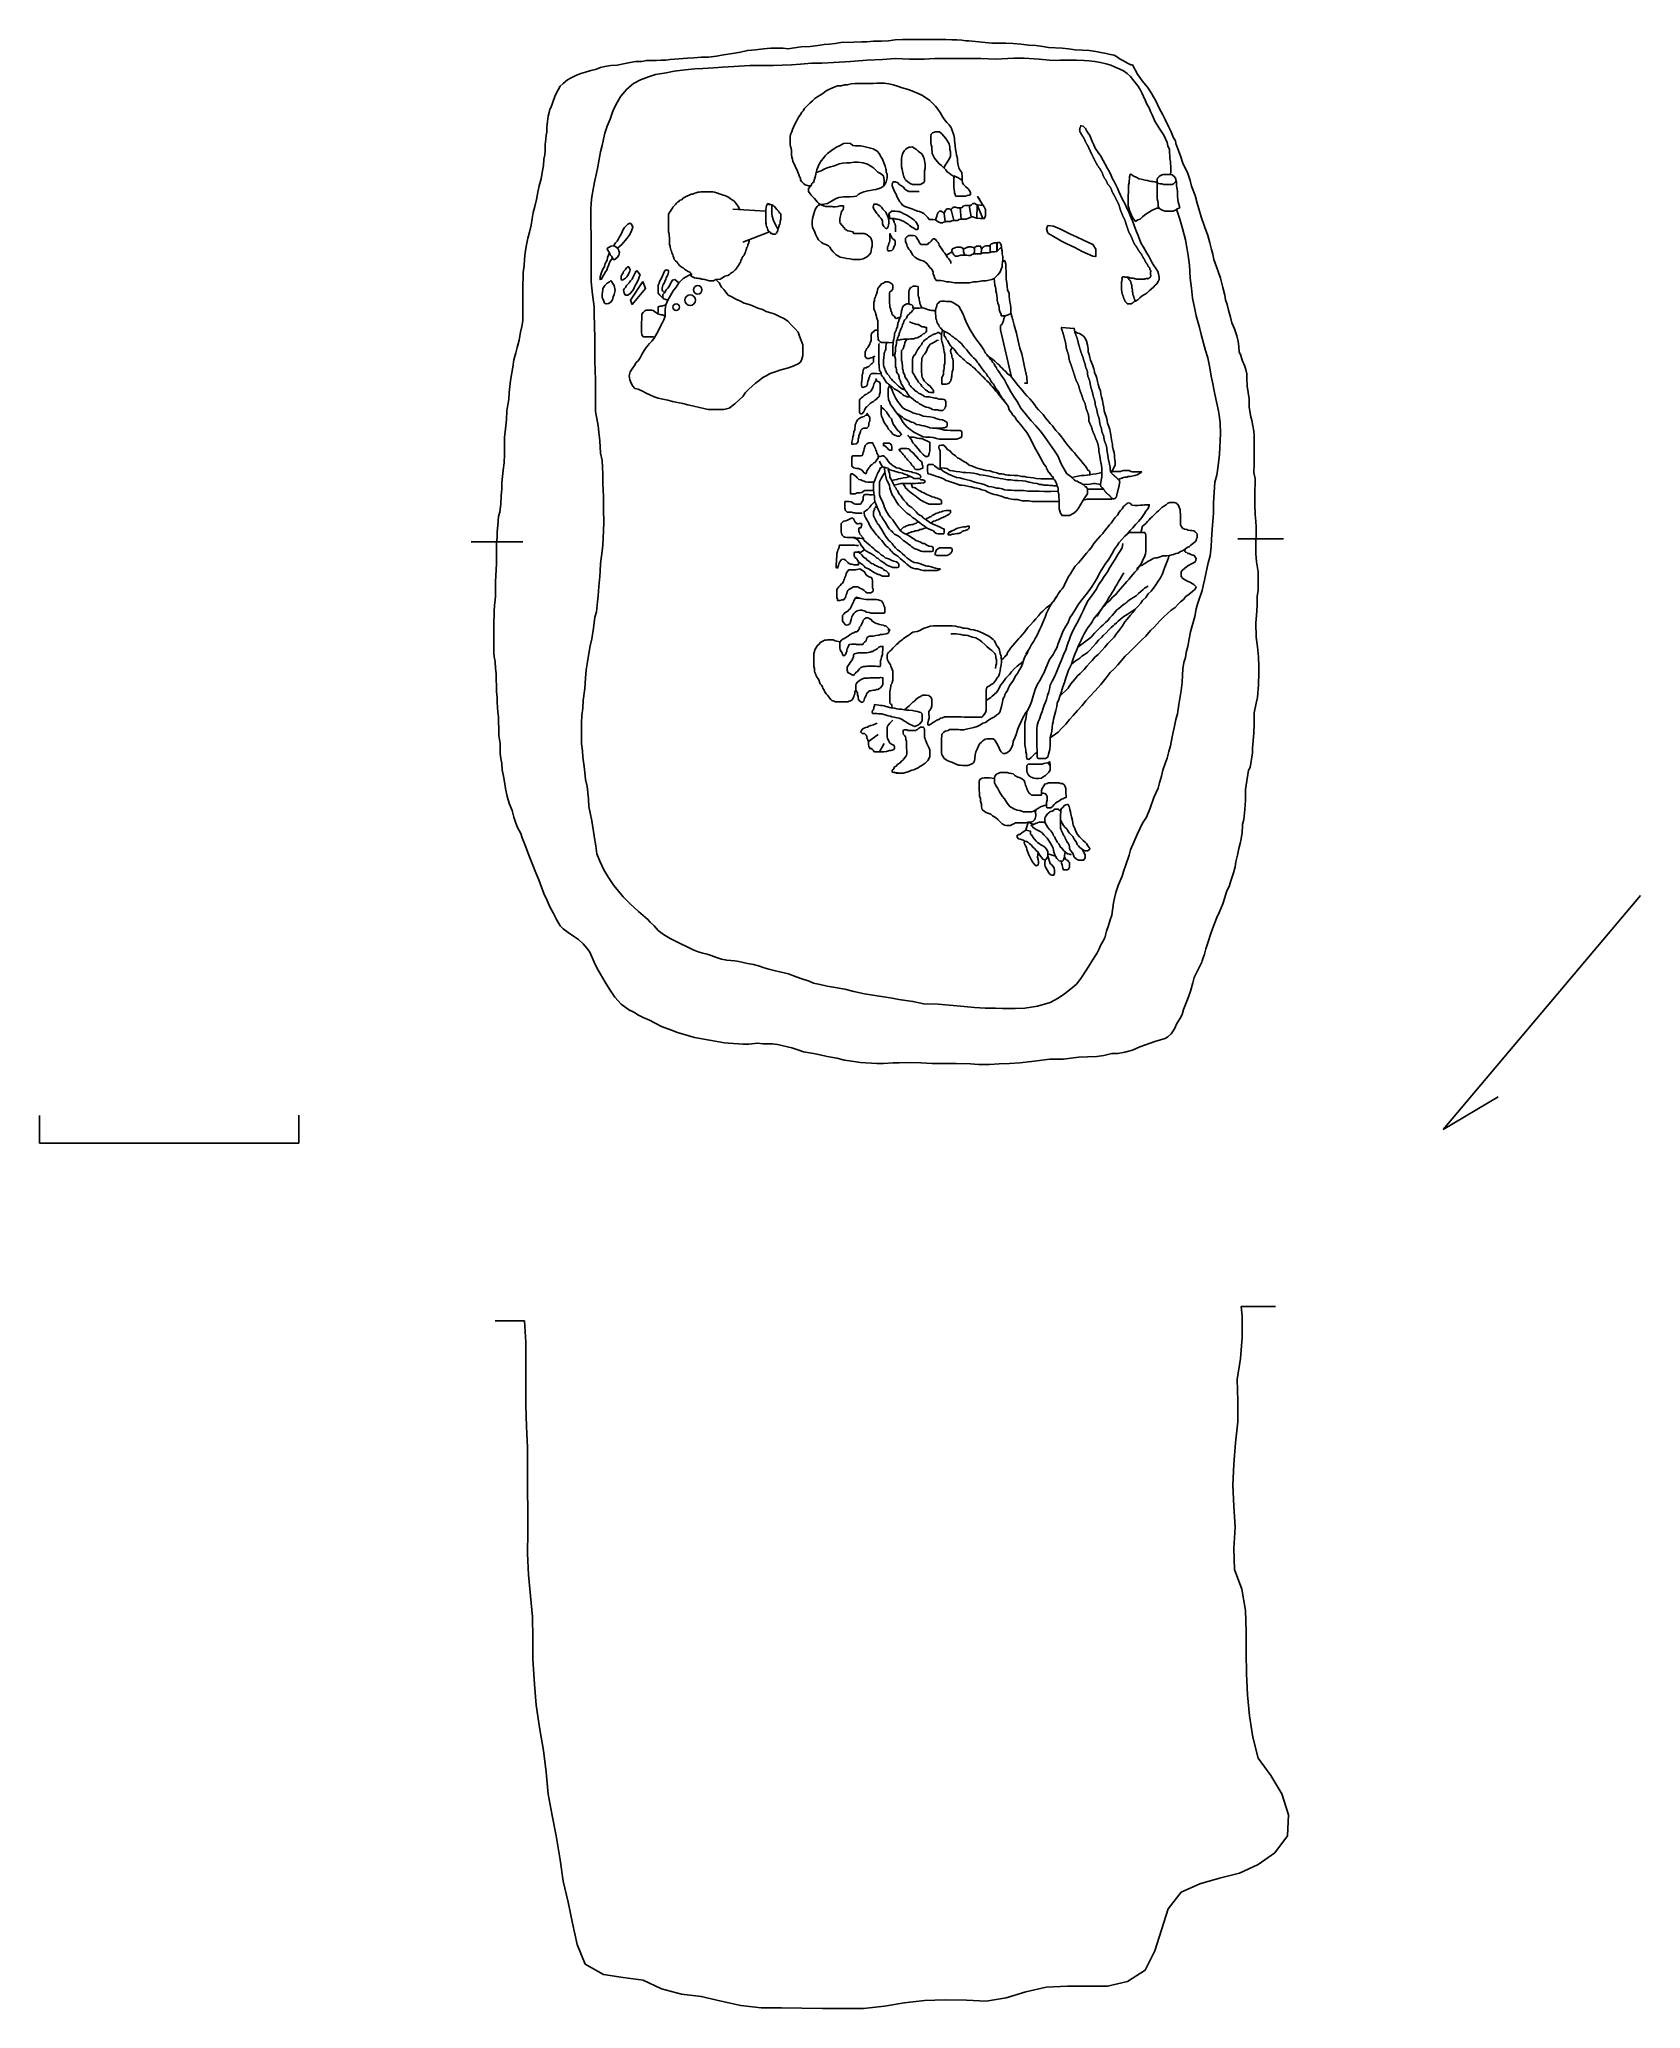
# Model space of a CAD drawing. Extents: x 0.1 to 12.2, y -2.2 to 12.7.
import ezdxf

# ---------------------------------------------------------------- set-up
doc = ezdxf.new("R2010")
doc.units = 0
doc.layers.add('LAYER1', color=7, linetype='CONTINUOUS')

msp = doc.modelspace()

# ---------------------------------------------------------------- linework, layer by layer
at = {"layer": 'LAYER1', "color": 7, "linetype": 'CONTINUOUS'}
for points in [[(8.3547, 12.5019), (8.344, 12.5019), (8.3192, 12.5125), (8.2873, 12.5302), (8.2625, 12.5444), (8.2412, 12.5586), (8.2164, 12.5728), (8.1881, 12.5798), (8.1562, 12.5869), (8.1172, 12.594), (8.0782, 12.6011), (8.0286, 12.6082), (7.9789, 12.6117), (7.9222, 12.6153), (7.8726, 12.6224), (7.823, 12.6259), (7.7202, 12.633), (7.6776, 12.6401), (7.6245, 12.6472), (7.5713, 12.6507), (7.511, 12.6578), (7.4543, 12.6614), (7.3976, 12.6649), (7.348, 12.6649), (7.2913, 12.6649), (7.1176, 12.6826), (7.0963, 12.6826), (7.0644, 12.6862), (7.029, 12.6897), (6.99, 12.6897), (6.9439, 12.6933), (6.8872, 12.6933), (6.834, 12.6933), (6.7809, 12.6933), (6.7312, 12.6933), (6.6781, 12.6933), (6.6178, 12.6933), (6.5611, 12.6897), (6.5115, 12.6826), (6.4583, 12.6791), (6.398, 12.6791), (6.3484, 12.6756), (6.3059, 12.6756), (6.2492, 12.672), (6.1499, 12.6685), (6.1074, 12.6614), (6.0648, 12.6578), (6.0258, 12.6543), (5.9762, 12.6472), (5.9195, 12.6401), (5.8522, 12.6366), (5.7494, 12.6224), (5.7139, 12.6259), (5.6643, 12.6259), (5.6218, 12.6259), (5.5651, 12.6224), (5.5048, 12.6153), (5.4445, 12.6082), (5.3914, 12.5976), (5.3311, 12.5869), (5.2638, 12.5763), (5.2106, 12.5657), (5.1503, 12.5586), (5.0972, 12.5586), (5.0404, 12.555), (4.9908, 12.5515), (4.8597, 12.5409), (4.8278, 12.5373), (4.7923, 12.5373), (4.7569, 12.5338), (4.7214, 12.5338), (4.6824, 12.5338), (4.647, 12.5267), (4.6009, 12.5267), (4.5584, 12.5196), (4.5088, 12.509), (4.4591, 12.4983), (4.413, 12.4948), (4.367, 12.4877), (4.3351, 12.4806), (4.2961, 12.4664), (4.2606, 12.4593), (4.2216, 12.4452), (4.1862, 12.4345), (4.1472, 12.4203), (4.1118, 12.4026), (4.0834, 12.3884), (4.0515, 12.3601), (4.0302, 12.3388), (3.9983, 12.2856), (3.9877, 12.2608), (3.9735, 12.2183), (3.9593, 12.1758), (3.9522, 12.1651), (3.9452, 12.1403), (3.9381, 12.112), (3.9345, 12.073), (3.9274, 12.0269), (3.9274, 11.9914), (3.9239, 11.9702), (3.9203, 11.9383), (3.9168, 11.8993), (3.9168, 11.8532), (3.9133, 11.8213), (3.9062, 11.7894), (3.9026, 11.7398), (3.892, 11.6866), (3.8849, 11.6405), (3.8707, 11.5874), (3.8601, 11.5377), (3.8495, 11.4846), (3.8388, 11.4314), (3.8246, 11.3853), (3.8176, 11.3392), (3.8105, 11.2896), (3.7963, 11.2364), (3.7857, 11.1904), (3.775, 11.1407), (3.7644, 11.084), (3.7608, 11.0309), (3.7573, 10.9848), (3.7502, 10.9316), (3.7502, 10.8891), (3.7467, 10.8465), (3.7467, 10.8075), (3.7467, 10.765), (3.7467, 10.7118), (3.7467, 10.6622), (3.7467, 10.6055), (3.7467, 10.5665), (3.7396, 10.524), (3.7289, 10.4814), (3.7183, 10.4212), (3.7041, 10.3645), (3.6935, 10.3255), (3.6793, 10.2723), (3.6722, 10.2156), (3.6545, 10.1163), (3.6439, 10.0242), (3.6403, 9.971), (3.6332, 9.932), (3.6261, 9.8859), (3.6226, 9.8221), (3.6191, 9.7725), (3.6084, 9.6839), (3.6084, 9.6272), (3.6084, 9.5598), (3.6049, 9.4925), (3.5978, 9.4393), (3.5872, 9.3436), (3.5872, 9.294), (3.5836, 9.2479), (3.5801, 9.1841), (3.573, 9.1203), (3.5623, 9.0884), (3.5588, 9.0211), (3.5517, 8.9714), (3.5517, 8.9324), (3.5482, 8.8899), (3.5482, 8.8367), (3.5482, 8.78), (3.5482, 8.7304), (3.5411, 8.5957), (3.5411, 8.5709), (3.5411, 8.5532), (3.5411, 8.5177), (3.5411, 8.4858), (3.5375, 8.4575), (3.534, 8.4149), (3.5304, 8.3724), (3.5304, 8.3369), (3.5269, 8.2944), (3.5269, 8.259), (3.5269, 8.2129), (3.5269, 8.1739), (3.5269, 8.1278), (3.5269, 8.0959), (3.5269, 8.0605), (3.5304, 8.0286), (3.5375, 7.9931), (3.5411, 7.9399), (3.5446, 7.901), (3.5446, 7.8549), (3.5482, 7.8088), (3.5482, 7.7663), (3.5517, 7.7202), (3.5517, 7.6847), (3.5553, 7.6457), (3.5588, 7.6103), (3.5623, 7.5748), (3.5623, 7.5359), (3.5659, 7.4827), (3.5659, 7.4331)], [(8.6347, 11.6724), (8.6453, 11.6831), (8.6453, 11.6937), (8.6453, 11.7114), (8.6453, 11.7327), (8.6418, 11.754), (8.6418, 11.7717), (8.6382, 11.7929), (8.6382, 11.8142), (8.6347, 11.839), (8.6347, 11.8603), (8.6241, 11.8886), (8.617, 11.9135), (8.6063, 11.9418), (8.5922, 11.9702), (8.578, 11.9914), (8.5567, 12.0233), (8.5425, 12.0482), (8.5283, 12.0694), (8.5035, 12.1226), (8.4929, 12.1474), (8.4823, 12.1758), (8.4645, 12.2041), (8.4539, 12.2289), (8.4397, 12.2608), (8.4291, 12.2856), (8.4149, 12.314), (8.3972, 12.3424), (8.3759, 12.3672), (8.3547, 12.392), (8.3405, 12.4133), (8.3157, 12.4345), (8.2873, 12.4558), (8.2554, 12.47), (8.2235, 12.4841), (8.1916, 12.4983), (8.1562, 12.509), (8.1136, 12.5196), (8.0711, 12.5267), (8.0286, 12.5302), (7.9896, 12.5338), (7.9329, 12.5373), (7.8903, 12.5373), (7.8442, 12.5373), (7.8052, 12.5373), (7.7804, 12.5338), (7.7273, 12.5373), (7.6493, 12.5444), (7.5359, 12.5515), (7.4579, 12.5515), (7.3232, 12.5444), (7.2098, 12.5479), (7.0751, 12.5479), (6.951, 12.5479), (6.8624, 12.5479), (6.7809, 12.5444), (6.671, 12.5444), (6.5646, 12.5479), (6.4654, 12.5409), (6.3484, 12.5373), (6.2243, 12.5267), (6.0967, 12.5196), (6.0081, 12.5125), (5.9301, 12.5125), (5.8451, 12.5054), (5.7777, 12.5019), (5.7068, 12.4983), (5.643, 12.4948), (5.5899, 12.4948), (5.5119, 12.4948), (5.4623, 12.4948), (5.3417, 12.4877), (5.2567, 12.4841), (5.1893, 12.4771), (5.1078, 12.4735), (5.0475, 12.47), (4.9731, 12.4629), (4.8916, 12.4522), (4.8313, 12.4416), (4.7498, 12.4274), (4.6966, 12.4097), (4.6364, 12.3884), (4.5832, 12.3601), (4.5336, 12.3175), (4.4875, 12.2644), (4.452, 12.2041), (4.4272, 12.1509), (4.406, 12.0907), (4.3847, 12.0375), (4.367, 11.9844), (4.3563, 11.9383), (4.3457, 11.8922), (4.3351, 11.8426), (4.3244, 11.7894), (4.3138, 11.7291), (4.3032, 11.6831), (4.2925, 11.6263), (4.2819, 11.5732), (4.2677, 11.5023), (4.2642, 11.4562), (4.2606, 11.4101), (4.2606, 11.3534), (4.2606, 11.2967), (4.2642, 11.2081), (4.2642, 11.1549), (4.2642, 11.0947), (4.2642, 11.0344), (4.2642, 10.9812), (4.2642, 10.9281), (4.2642, 10.8607), (4.2748, 10.765), (4.2854, 10.6728), (4.2854, 10.6197), (4.289, 10.5275), (4.2925, 10.4389), (4.2925, 10.3786), (4.2925, 10.3255), (4.2925, 10.2617), (4.2961, 10.1199), (4.2961, 10.0419), (4.2961, 9.9568), (4.2961, 9.8824), (4.3067, 9.8292), (4.3173, 9.7725), (4.3209, 9.7264), (4.328, 9.6591), (4.3351, 9.5669), (4.3457, 9.5102), (4.3528, 9.411), (4.3528, 9.3401), (4.3563, 9.2373), (4.3563, 9.1416), (4.3599, 9.0423), (4.3563, 8.9785), (4.3528, 8.8722), (4.3457, 8.8261), (4.3351, 8.7339), (4.3315, 8.6737), (4.328, 8.6347), (4.3209, 8.5603), (4.3173, 8.4894), (4.3103, 8.4433), (4.3032, 8.3688), (4.2925, 8.3263), (4.2819, 8.2448), (4.2677, 8.1633), (4.2571, 8.1101), (4.2465, 8.0534), (4.2358, 7.9896), (4.2252, 7.9293), (4.2216, 7.8655), (4.2146, 7.7875), (4.2039, 7.6989), (4.2004, 7.6387), (4.1933, 7.5855), (4.1897, 7.5288), (4.1897, 7.4791), (4.1897, 7.3693), (4.1933, 7.3515), (4.1968, 7.3161), (4.2004, 7.27), (4.211, 7.1991), (4.2146, 7.153), (4.2216, 7.0999), (4.2323, 7.0467), (4.2429, 6.9545), (4.2465, 6.8978), (4.2571, 6.8482), (4.2677, 6.7879), (4.2925, 6.6426), (4.2996, 6.6001), (4.3067, 6.5398), (4.328, 6.4831), (4.3599, 6.4193), (4.3953, 6.359), (4.4343, 6.2988), (4.4698, 6.2563), (4.5052, 6.2137), (4.5584, 6.1605), (4.6222, 6.1038)], [(9.2834, 9.372), (9.2727, 9.4216), (9.2727, 9.4322), (9.2763, 9.4677), (9.2763, 9.5067), (9.2763, 9.5492), (9.2763, 9.6236), (9.2763, 9.6662), (9.2763, 9.7016), (9.2727, 9.7335), (9.2656, 9.7725), (9.2585, 9.815), (9.2515, 9.8399), (9.2373, 9.9143), (9.2373, 9.9356), (9.2373, 9.9781), (9.2302, 10.0242), (9.2231, 10.0738), (9.2195, 10.1341), (9.2195, 10.1447), (9.2195, 10.166), (9.2125, 10.1979), (9.2018, 10.2298), (9.1841, 10.2688), (9.1735, 10.3042), (9.1628, 10.3326), (9.1593, 10.3716), (9.1557, 10.4105), (9.1451, 10.4531), (9.1274, 10.5062), (9.1061, 10.5523), (9.0955, 10.5949), (9.0813, 10.648), (9.0707, 10.6906), (9.06, 10.726), (9.053, 10.7615), (9.0388, 10.8182), (9.0211, 10.8891), (8.9998, 10.9458), (8.9714, 11.0309), (8.9643, 11.0698), (8.9537, 11.1053), (8.9395, 11.1549), (8.9253, 11.2116), (8.9005, 11.279), (8.8757, 11.3534), (8.858, 11.4137), (8.8438, 11.4562), (8.8296, 11.5129), (8.8013, 11.5838), (8.7906, 11.6263), (8.7729, 11.6795), (8.7375, 11.7575), (8.7198, 11.8142), (8.6985, 11.8674), (8.6843, 11.9064), (8.6808, 11.9276), (8.6666, 11.9489), (8.6453, 11.9985), (8.6276, 12.034), (8.6028, 12.0871), (8.5851, 12.1226), (8.5603, 12.1687), (8.5319, 12.2289), (8.4964, 12.2892), (8.4681, 12.3317), (8.4291, 12.3813), (8.3937, 12.431), (8.3547, 12.5019)], [(4.6222, 6.1038), (4.6931, 6.0436), (4.7108, 6.0223), (4.7392, 5.9939), (4.7711, 5.9585), (4.81, 5.9301), (4.8597, 5.8982), (4.9306, 5.8628), (4.9944, 5.8344), (5.0334, 5.8132), (5.0723, 5.799), (5.1078, 5.7884), (5.1397, 5.7813), (5.1716, 5.7706), (5.2106, 5.7565), (5.2496, 5.7423), (5.2886, 5.7352), (5.3488, 5.7316), (5.3807, 5.7246), (5.4445, 5.7104), (5.4906, 5.7033), (5.5296, 5.6927), (5.5721, 5.6785), (5.6076, 5.6678), (5.6466, 5.6572), (5.6891, 5.6466), (5.7565, 5.6324), (5.7919, 5.6182), (5.8557, 5.5934), (5.9124, 5.5757), (5.9443, 5.5615), (5.9939, 5.5509), (6.0471, 5.5402), (6.1074, 5.5296), (6.1818, 5.5154), (6.2492, 5.4977), (6.3307, 5.48), (6.4264, 5.4658), (6.5398, 5.4481), (6.5894, 5.4374), (6.6958, 5.4233), (6.7773, 5.4055), (6.8872, 5.402), (7.0821, 5.3843), (7.1601, 5.3772), (7.2417, 5.3736), (7.3196, 5.3736), (7.3728, 5.3701), (7.4685, 5.3701), (7.5429, 5.3736), (7.6387, 5.3878), (7.7344, 5.4162), (7.7946, 5.4481), (7.8407, 5.48), (7.8868, 5.5154), (7.9329, 5.5544), (7.9648, 5.597), (7.9967, 5.6466), (8.025, 5.6891), (8.0534, 5.7352), (8.0853, 5.7848), (8.103, 5.8203), (8.1136, 5.8451), (8.1314, 5.877), (8.1455, 5.9053), (8.1597, 5.955), (8.1739, 5.9975), (8.1881, 6.04), (8.1987, 6.0755), (8.2129, 6.1676), (8.22, 6.2031), (8.2306, 6.2456), (8.2483, 6.2988), (8.2767, 6.3697), (8.2873, 6.4051), (8.305, 6.4547), (8.3299, 6.5292), (8.3405, 6.5682), (8.3653, 6.6284), (8.3901, 6.6851), (8.4326, 6.7702), (8.461, 6.8163), (8.4894, 6.8836), (8.5177, 6.9652), (8.5496, 7.0361), (8.5603, 7.0751), (8.5744, 7.1247), (8.5851, 7.1708), (8.6028, 7.2204), (8.617, 7.2629), (8.6311, 7.3125), (8.6418, 7.3551), (8.656, 7.4224), (8.663, 7.4579), (8.6737, 7.504), (8.6843, 7.5536), (8.6949, 7.5961), (8.7056, 7.667), (8.7127, 7.7131), (8.7233, 7.7733), (8.7304, 7.8336), (8.7339, 7.8903), (8.7375, 7.9364), (8.7446, 7.986), (8.7552, 8.0215), (8.7623, 8.0605), (8.7729, 8.1065), (8.7836, 8.1633), (8.7942, 8.2164), (8.8119, 8.2802), (8.8261, 8.3334), (8.8367, 8.3901), (8.8474, 8.4256), (8.8615, 8.4716), (8.8757, 8.5071), (8.8828, 8.5283), (8.8899, 8.5638), (8.9005, 8.6063), (8.9112, 8.656), (8.9289, 8.7375), (8.9431, 8.7906), (8.9502, 8.858), (8.9537, 8.9147), (8.9572, 8.9927), (8.9679, 9.1097), (8.9679, 9.1912), (8.9785, 9.3472), (8.9927, 9.4003), (9.0033, 9.4712), (9.014, 9.5598), (9.0211, 9.7158), (9.0175, 9.7938), (9.014, 9.8363), (9.0069, 9.8859), (8.9856, 9.9781), (8.975, 10.0242), (8.9608, 10.1022), (8.9502, 10.1482), (8.9395, 10.212), (8.9253, 10.2865), (8.9076, 10.3432), (8.8757, 10.4637), (8.8615, 10.5169), (8.8367, 10.6055), (8.8261, 10.6551), (8.8084, 10.7366), (8.8013, 10.8146), (8.7906, 10.8891), (8.7871, 10.9883), (8.7765, 11.0592), (8.7658, 11.1195), (8.7552, 11.1797), (8.7339, 11.2648), (8.7127, 11.3357), (8.6879, 11.4101)], [(3.5659, 7.4331), (3.5765, 7.3728), (3.5765, 7.3444), (3.5765, 7.2984), (3.5801, 7.2594), (3.5872, 7.2204), (3.5907, 7.1743), (3.6013, 7.1247), (3.6084, 7.0821), (3.6155, 7.0325), (3.6297, 6.9723), (3.6474, 6.9155), (3.6651, 6.8659), (3.6793, 6.8163), (3.6935, 6.7702), (3.7077, 6.7383), (3.7325, 6.6922), (3.7431, 6.6603), (3.7679, 6.5965), (3.7927, 6.5292), (3.8176, 6.4654), (3.8459, 6.3945), (3.8672, 6.3413), (3.8884, 6.2882), (3.9062, 6.2385), (3.931, 6.1854), (3.9487, 6.1428), (3.9771, 6.0932), (4.0019, 6.0436), (4.0302, 5.9939), (4.0515, 5.9727), (4.0905, 5.9443), (4.1295, 5.916), (4.1685, 5.8912), (4.2039, 5.8593), (4.2323, 5.8238), (4.2535, 5.7954), (4.2854, 5.721), (4.3067, 5.6785), (4.3351, 5.6289), (4.3705, 5.5686), (4.4024, 5.5154), (4.4414, 5.4552), (4.491, 5.402), (4.5548, 5.3559), (4.5619, 5.3559), (4.5867, 5.3417), (4.6222, 5.3205), (4.6576, 5.3027), (4.7037, 5.2815), (4.7462, 5.2602), (4.7959, 5.2354), (4.8703, 5.207), (4.9164, 5.1893), (5.044, 5.1503), (5.2708, 5.1113), (5.3027, 5.1078), (5.3772, 5.1042), (5.4126, 5.1007), (5.4552, 5.1007), (5.5225, 5.1078), (5.5615, 5.1042), (5.6324, 5.1042), (5.6714, 5.0972), (5.7813, 5.0723), (5.8025, 5.0653), (5.8344, 5.0546), (5.8699, 5.044), (5.9443, 5.0298), (5.9939, 5.0192), (6.0471, 5.0085), (6.1216, 4.9944), (6.1783, 4.9802), (6.2492, 4.9696), (6.2988, 4.9625), (6.4228, 4.9554), (6.4725, 4.9554), (6.5469, 4.9589), (6.593, 4.9589), (6.671, 4.9625), (6.756, 4.9589), (6.8411, 4.9554), (6.8978, 4.9554), (6.9723, 4.9554), (7.0219, 4.9554), (7.1318, 4.9518), (7.192, 4.9483), (7.2736, 4.9483), (7.348, 4.9518), (7.426, 4.9554), (7.504, 4.9589), (7.5926, 4.9696), (7.7308, 4.9873), (7.7733, 4.9873), (7.8336, 4.9873), (7.8903, 4.9944), (7.9506, 5.0015), (8.0144, 5.005), (8.0853, 5.0085), (8.1384, 5.0156), (8.1987, 5.0298), (8.2448, 5.0298), (8.298, 5.0404), (8.3547, 5.0546), (8.4114, 5.0794), (8.5248, 5.122), (8.5673, 5.1326), (8.6028, 5.1432), (8.6241, 5.1574), (8.6489, 5.1787), (8.6737, 5.2177), (8.6914, 5.2567), (8.7127, 5.2921), (8.7304, 5.324), (8.741, 5.363), (8.7623, 5.4126), (8.7765, 5.4516), (8.7942, 5.5012), (8.8119, 5.5651), (8.8226, 5.604), (8.8793, 5.721), (8.8828, 5.7316), (8.8899, 5.7529), (8.9005, 5.7813), (8.9112, 5.8203), (8.9289, 5.8734), (8.9466, 5.9301), (8.9608, 5.9727), (8.9927, 6.0577), (9.014, 6.1003), (9.0388, 6.1605), (9.053, 6.2102), (9.0671, 6.2527), (9.0884, 6.2988), (9.099, 6.3342), (9.1203, 6.3945), (9.1309, 6.4406), (9.138, 6.4796), (9.1487, 6.5292), (9.1593, 6.5788), (9.1699, 6.6178), (9.177, 6.6532), (9.1841, 6.6993), (9.1876, 6.7525), (9.1876, 6.7631), (9.1983, 6.7986), (9.2054, 6.873), (9.2089, 6.9439), (9.2089, 7.0254), (9.2337, 7.1708), (9.2444, 7.192), (9.2621, 7.3019), (9.2621, 7.3374), (9.2727, 7.4508), (9.2763, 7.5181), (9.2763, 7.6032), (9.2904, 7.6776), (9.3011, 7.7202), (9.3082, 7.8159), (9.3117, 7.908), (9.3117, 7.9541), (9.3082, 8.0286), (9.3011, 8.103), (9.2904, 8.1774), (9.2869, 8.2838), (9.294, 8.3405), (9.2975, 8.4149), (9.2975, 8.4823), (9.3011, 8.5), (9.3046, 8.5283), (9.3046, 8.5496), (9.3046, 8.5992), (9.3046, 8.6701), (9.294, 8.7446), (9.2869, 8.8084), (9.2869, 8.8509), (9.2869, 8.8899), (9.2904, 8.9643), (9.2904, 8.9785), (9.2904, 9.0069), (9.2869, 9.053), (9.2834, 9.1026), (9.2798, 9.177), (9.2798, 9.2515), (9.2798, 9.2904), (9.2834, 9.3294), (9.2834, 9.372)], [(12.197, 6.2243), (10.7047, 4.4556)], [(10.7047, 4.4556), (11.1208, 4.703)], [(0.0922, 4.5623), (0.0922, 4.3528)], [(2.0548, 4.3528), (2.0548, 4.5643)], [(0.0922, 4.3528), (1.829, 4.3528)], [(2.0548, 4.3528), (0.0922, 4.3528)], [(2.0548, 4.3528), (0.3527, 4.3528)], [(3.7587, 3.0094), (3.5386, 3.0094)], [(3.7587, 3.0094), (3.7687, 2.8499), (3.7687, 2.6904), (3.7687, 2.5309), (3.7687, 2.3713), (3.7754, 2.2118), (3.7821, 2.0523), (3.7821, 1.8928), (3.7821, 1.7333), (3.7854, 1.5738), (3.7854, 1.4143), (3.7821, 1.2512), (3.7887, 1.0917), (3.8054, 0.9322), (3.8188, 0.7727), (3.8221, 0.6132), (3.8221, 0.4537), (3.8354, 0.2658), (3.8488, 0.1063), (3.8754, -0.078), (3.9021, -0.2375), (3.9221, -0.4005), (3.9388, -0.5671), (3.9688, -0.7266), (3.9988, -0.8826), (4.0288, -1.0634), (4.0522, -1.2229), (4.0889, -1.3824), (4.1222, -1.5419), (4.1589, -1.7014), (4.2189, -1.8503), (4.3556, -1.9283), (4.5057, -1.9531), (4.6558, -1.9708), (4.7958, -2.0382), (4.9459, -2.0771), (5.096, -2.0949), (5.246, -2.1303), (5.3961, -2.1622), (5.5495, -2.1799), (5.7029, -2.1799), (5.8563, -2.1835), (6.013, -2.187), (6.1664, -2.187), (6.3232, -2.187), (6.4799, -2.1693), (6.63, -2.1445), (6.7834, -2.1268), (6.9401, -2.1197), (7.1002, -2.1232), (7.2502, -2.1303), (7.4003, -2.1055), (7.5504, -2.0594), (7.7038, -2.024), (7.8638, -2.0169), (8.0139, -2.0169), (8.1673, -2.0169), (8.3174, -1.9814), (8.4508, -1.8964), (8.5241, -1.751), (8.5741, -1.5915), (8.6242, -1.432), (8.7242, -1.308), (8.8643, -1.2442), (9.0143, -1.2016), (9.1644, -1.1626), (9.3045, -1.0988), (9.4312, -1.0102), (9.5279, -0.8826), (9.5346, -0.7231), (9.4845, -0.5636), (9.4012, -0.4254), (9.3045, -0.2942), (9.2644, -0.1347), (9.2411, 0.0248), (9.2244, 0.1843), (9.2178, 0.3438), (9.2144, 0.5033), (9.2144, 0.6628), (9.2111, 0.8223), (9.1811, 0.9819), (9.1277, 1.1307), (9.121, 1.2902), (9.131, 1.4498), (9.121, 1.6093), (9.1144, 1.7688), (9.121, 1.9283), (9.1344, 2.0878), (9.1511, 2.2473), (9.1511, 2.4068), (9.1477, 2.5663), (9.1711, 2.7258), (9.1844, 2.8853), (9.1844, 3.0448), (9.1777, 3.1193)], [(9.1777, 3.1193), (9.4378, 3.1193)]]:
    msp.add_lwpolyline(points, dxfattribs=at)
at = {"layer": 'LAYER1', "color": 4, "linetype": 'CONTINUOUS'}
for points in [[(5.9231, 11.5874), (5.9053, 11.5874), (5.8805, 11.5944), (5.8699, 11.6051), (5.8557, 11.6157), (5.8451, 11.6299), (5.8451, 11.6441), (5.838, 11.6547), (5.8344, 11.6724), (5.8274, 11.6831), (5.8203, 11.7043), (5.8096, 11.7221), (5.8061, 11.7362), (5.799, 11.754), (5.7884, 11.7717), (5.7848, 11.7894), (5.7813, 11.8036), (5.7777, 11.8213), (5.7777, 11.8355), (5.7777, 11.8532), (5.7742, 11.8709), (5.7706, 11.8816), (5.7671, 11.9028), (5.7671, 11.9205), (5.7671, 11.9418), (5.7671, 11.956), (5.7706, 11.9737), (5.7813, 11.995), (5.7848, 12.0127), (5.7919, 12.0304), (5.8025, 12.0517), (5.8132, 12.0694), (5.8238, 12.0907), (5.8344, 12.1084), (5.8451, 12.1261), (5.8557, 12.1439), (5.8663, 12.1545), (5.877, 12.1722), (5.8947, 12.1899), (5.916, 12.2112), (5.9372, 12.2289), (5.955, 12.2467), (5.9762, 12.2608), (5.9939, 12.2715), (6.0152, 12.2856), (6.04, 12.3034), (6.0613, 12.314), (6.0826, 12.3246), (6.1003, 12.3317), (6.1251, 12.3424), (6.1535, 12.3424), (6.1783, 12.3494), (6.1995, 12.3494), (6.2279, 12.3565), (6.2598, 12.3601), (6.2952, 12.3601), (6.3413, 12.3601), (6.3732, 12.3601), (6.3945, 12.3601), (6.4228, 12.3636), (6.4477, 12.3636), (6.4796, 12.3636), (6.515, 12.3565), (6.5469, 12.3494), (6.5788, 12.3388), (6.6143, 12.3282), (6.6532, 12.3175), (6.6745, 12.3105), (6.7064, 12.2963), (6.7348, 12.2856), (6.7631, 12.2715), (6.7915, 12.2537), (6.8234, 12.2325), (6.8411, 12.2148), (6.8659, 12.1899), (6.8836, 12.1651), (6.9014, 12.1403), (6.912, 12.1226), (6.9226, 12.1049), (6.9333, 12.0907), (6.951, 12.0659), (6.9687, 12.0482), (6.9829, 12.0304), (6.9864, 12.0198), (6.9935, 12.0056), (7.0006, 11.9844), (7.0042, 11.9702), (7.0113, 11.9454), (7.0113, 11.9312), (7.0148, 11.8886), (7.0183, 11.8603), (7.0219, 11.839), (7.0254, 11.8178), (7.0325, 11.7929), (7.0325, 11.7752), (7.0361, 11.754), (7.0432, 11.7221), (7.0502, 11.7079), (7.0644, 11.6866), (7.068, 11.6547), (7.068, 11.6299), (7.0715, 11.6086), (7.0786, 11.598), (7.0963, 11.5803), (7.1105, 11.5661), (7.1247, 11.5519), (7.1318, 11.5342), (7.1318, 11.52), (7.1211, 11.5165), (7.107, 11.5129), (7.0928, 11.5094), (7.0751, 11.5094), (7.0609, 11.5094), (7.0396, 11.5094), (7.0254, 11.5094), (7.0183, 11.5094), (7.0183, 11.5094), (7.0148, 11.52), (7.0113, 11.5342), (7.0113, 11.5413), (7.0077, 11.559), (7.0042, 11.5732), (7.0042, 11.5874), (7.0042, 11.598), (7.0042, 11.6086), (7.0042, 11.6193), (7.0042, 11.6299), (7.0042, 11.6476), (7.0042, 11.6618), (7.0396, 11.6476), (7.0538, 11.637), (7.068, 11.6299)], [(5.9231, 11.5874), (5.9301, 11.5944), (5.9301, 11.6015), (5.9301, 11.6015), (5.9372, 11.6086), (5.9443, 11.6122), (5.955, 11.6441), (5.9585, 11.6618), (5.9656, 11.6866), (5.9691, 11.7079), (5.9798, 11.7327), (5.9869, 11.7504), (6.001, 11.7752), (6.0188, 11.7965), (6.0329, 11.8142), (6.0507, 11.8319), (6.0613, 11.839), (6.0896, 11.8603), (6.118, 11.878), (6.1464, 11.8922), (6.1712, 11.9064), (6.1995, 11.9099), (6.2243, 11.9064), (6.2421, 11.8922), (6.2633, 11.8886), (6.2811, 11.8886), (6.3023, 11.8886), (6.3342, 11.8816), (6.3661, 11.8745), (6.3945, 11.8674), (6.4264, 11.8497), (6.4441, 11.8284), (6.4512, 11.8107), (6.4654, 11.7894), (6.476, 11.761), (6.4866, 11.7362), (6.4902, 11.715), (6.4937, 11.7079), (6.4937, 11.6901), (6.5008, 11.676), (6.5008, 11.6582), (6.5008, 11.6476), (6.4937, 11.6157), (6.4866, 11.6015), (6.4725, 11.5838), (6.4583, 11.5732), (6.4406, 11.5661), (6.4158, 11.559), (6.3945, 11.5555), (6.3732, 11.5519), (6.3555, 11.5484), (6.3236, 11.5413), (6.2988, 11.5306), (6.2811, 11.52), (6.2704, 11.5094), (6.2492, 11.5058), (6.2208, 11.5023), (6.1995, 11.5023), (6.1712, 11.5023), (6.1357, 11.4987), (6.1145, 11.4916), (6.0932, 11.4775), (6.0684, 11.4633), (6.0507, 11.4527), (6.0223, 11.4491), (5.9939, 11.4456), (5.9833, 11.4562), (5.9727, 11.4668), (5.962, 11.4775), (5.9514, 11.4916), (5.9372, 11.5058), (5.9266, 11.5165), (5.9195, 11.5271), (5.9053, 11.5448), (5.9053, 11.5661), (5.9231, 11.5874)], [(7.0042, 11.6476), (7.0113, 11.6547), (6.9971, 11.6618), (6.9829, 11.6724), (6.9687, 11.6831), (6.9545, 11.6937), (6.9439, 11.7079), (6.9297, 11.7221), (6.912, 11.7398), (6.8943, 11.754), (6.8836, 11.7646), (6.8695, 11.7823), (6.8588, 11.7965), (6.8517, 11.8107), (6.8411, 11.8319), (6.8411, 11.8426), (6.8376, 11.8603), (6.8376, 11.8816), (6.834, 11.8957), (6.8305, 11.9135), (6.8305, 11.9241), (6.8305, 11.9418), (6.8305, 11.9524), (6.8305, 11.9631), (6.834, 11.9773), (6.8447, 11.9879), (6.8659, 11.995), (6.8836, 11.995), (6.8978, 11.995), (6.9155, 11.9808), (6.9297, 11.9631), (6.9439, 11.9454), (6.9581, 11.9241), (6.9687, 11.9028), (6.9758, 11.878), (6.9758, 11.8603), (6.9794, 11.8426), (6.9794, 11.8248), (6.9794, 11.8107), (6.9723, 11.7929), (6.951, 11.761), (6.9439, 11.7504), (6.9297, 11.7221)], [(5.9656, 11.6866), (6.001, 11.7008), (6.0258, 11.7114), (6.0471, 11.7221), (6.0719, 11.7291), (6.0932, 11.7362), (6.1145, 11.7433), (6.1393, 11.754), (6.1641, 11.7575), (6.196, 11.761), (6.2208, 11.761), (6.2527, 11.7646), (6.2811, 11.7646), (6.3201, 11.761), (6.352, 11.7504), (6.3768, 11.7362), (6.398, 11.7221), (6.4122, 11.7079), (6.4299, 11.6901), (6.4512, 11.6795), (6.4725, 11.6618), (6.4796, 11.6299), (6.4796, 11.6122), (6.4725, 11.5838)], [(6.6781, 11.878), (6.6674, 11.878), (6.6532, 11.8709), (6.6426, 11.8638), (6.632, 11.8532), (6.6213, 11.839), (6.6143, 11.8178), (6.6107, 11.7929), (6.6107, 11.7646), (6.6107, 11.7469), (6.6107, 11.7291), (6.6143, 11.7114), (6.6178, 11.6972), (6.6213, 11.676), (6.6284, 11.6547), (6.632, 11.6476), (6.6355, 11.637), (6.6426, 11.6299), (6.6568, 11.6157), (6.6745, 11.6051), (6.6922, 11.598), (6.71, 11.598), (6.7312, 11.598), (6.7525, 11.598), (6.7667, 11.6051), (6.7773, 11.6122), (6.7844, 11.6228), (6.7844, 11.6334), (6.7844, 11.6334), (6.7844, 11.6512), (6.7844, 11.6653), (6.7844, 11.6831), (6.7844, 11.7008), (6.7879, 11.7185), (6.7879, 11.7327), (6.7879, 11.7504), (6.7844, 11.7752), (6.7809, 11.7929), (6.7738, 11.8071), (6.7667, 11.8248), (6.7596, 11.8319), (6.7489, 11.839), (6.7348, 11.8497), (6.7241, 11.8603), (6.7064, 11.8709), (6.6922, 11.8816), (6.6674, 11.878)], [(6.7419, 11.5448), (6.7206, 11.5448), (6.7064, 11.5448), (6.6851, 11.5448), (6.6639, 11.5448), (6.6497, 11.5519), (6.6355, 11.5625), (6.6249, 11.5767), (6.6107, 11.5874), (6.593, 11.598), (6.5824, 11.6086), (6.5646, 11.6157), (6.5505, 11.6157), (6.5469, 11.6157), (6.5398, 11.6015), (6.5398, 11.5874), (6.5434, 11.5732), (6.5505, 11.5555), (6.5611, 11.5342), (6.5682, 11.5235), (6.5753, 11.5058), (6.5859, 11.4846), (6.5965, 11.4668), (6.6072, 11.4562), (6.6143, 11.442), (6.6355, 11.4314), (6.6639, 11.4208), (6.6887, 11.4137), (6.7135, 11.403), (6.7312, 11.3959), (6.7454, 11.3924), (6.7631, 11.3853), (6.7773, 11.3782), (6.7915, 11.364), (6.8092, 11.3463), (6.8198, 11.3321), (6.8305, 11.3321), (6.8482, 11.3321), (6.8659, 11.3286), (6.8872, 11.3144), (6.9049, 11.3073), (6.9191, 11.3073), (6.9262, 11.3109), (6.9404, 11.3144), (6.9475, 11.318), (6.9652, 11.318), (6.9794, 11.318), (6.99, 11.3215), (7.0042, 11.3251), (7.0183, 11.3251), (7.0325, 11.3251), (7.0467, 11.3321), (7.0609, 11.3357), (7.0821, 11.3357), (7.0963, 11.3357), (7.1105, 11.3392), (7.1282, 11.3463), (7.1353, 11.3534), (7.1495, 11.3534), (7.1601, 11.3463), (7.1778, 11.3428), (7.2062, 11.3392), (7.2239, 11.3392), (7.2346, 11.3392), (7.2417, 11.3534), (7.2452, 11.3605), (7.2452, 11.3711), (7.2452, 11.3818), (7.2452, 11.3959), (7.2452, 11.4066), (7.2417, 11.4137), (7.2346, 11.4278), (7.2275, 11.4385), (7.2204, 11.4491), (7.2098, 11.4668), (7.2027, 11.4775), (7.1956, 11.4916), (7.1849, 11.5058), (7.2275, 11.4385), (7.2275, 11.4385), (7.2275, 11.4385), (7.2204, 11.4491), (7.2275, 11.4385), (7.1814, 11.442), (7.1743, 11.4456), (7.1637, 11.4527), (7.1495, 11.4527), (7.1389, 11.442), (7.1318, 11.4385), (7.1211, 11.4385), (7.1034, 11.4385), (7.0928, 11.4385), (7.0786, 11.4349), (7.0644, 11.4208), (7.0538, 11.4208), (7.0325, 11.4208), (7.0183, 11.4243), (7.0042, 11.4243), (6.9935, 11.4172), (6.9829, 11.4066), (6.9687, 11.4137), (6.9545, 11.4137), (6.9475, 11.4066), (6.9368, 11.3924), (6.9333, 11.3782), (6.9226, 11.3889), (6.9085, 11.3959), (6.8978, 11.3959), (6.8872, 11.3853), (6.8801, 11.3711), (6.8766, 11.357), (6.8659, 11.3286)], [(5.9939, 11.4456), (5.9798, 11.4385), (5.9727, 11.4314), (5.9585, 11.4137), (5.9514, 11.3924), (5.9408, 11.357), (5.9372, 11.3392), (5.9337, 11.3144), (5.9337, 11.2967), (5.9372, 11.2719), (5.9514, 11.2435), (5.9585, 11.2223), (5.9727, 11.1974), (5.9833, 11.1797), (6.0046, 11.1585), (6.0223, 11.1478), (6.0365, 11.1443), (6.0577, 11.1336), (6.0684, 11.123), (6.079, 11.1053), (6.0932, 11.0876), (6.1145, 11.0663), (6.1322, 11.0557), (6.1464, 11.0486), (6.1747, 11.0415), (6.196, 11.0379), (6.2208, 11.0344), (6.2421, 11.0309), (6.2775, 11.0309), (6.2988, 11.0309), (6.3201, 11.0344), (6.3449, 11.0486), (6.3626, 11.0628), (6.3768, 11.0805), (6.3803, 11.0947), (6.3839, 11.1159), (6.3874, 11.1301), (6.3874, 11.1443), (6.3874, 11.162), (6.3839, 11.1797), (6.3768, 11.1939), (6.3661, 11.2045), (6.3484, 11.2187), (6.3271, 11.2258), (6.313, 11.2258), (6.2988, 11.2258), (6.2811, 11.2258), (6.2669, 11.2258), (6.2492, 11.2258), (6.2421, 11.24), (6.2208, 11.2435), (6.2031, 11.2471), (6.1854, 11.2577), (6.1747, 11.2719), (6.1605, 11.2861), (6.1464, 11.3038), (6.1428, 11.3144), (6.1428, 11.3357), (6.1464, 11.3499), (6.1499, 11.3711), (6.157, 11.3924), (6.1676, 11.4066), (6.1712, 11.4208), (6.1712, 11.4349), (6.1464, 11.4349), (6.1286, 11.4314), (6.1074, 11.4278), (6.0932, 11.4278), (6.0861, 11.4314), (6.0719, 11.4314), (6.0577, 11.4314), (6.0365, 11.4314), (6.0188, 11.4349), (5.9939, 11.4456)], [(6.4016, 11.4491), (6.4016, 11.4491), (6.3945, 11.4243), (6.4016, 11.4101), (6.4087, 11.3995), (6.4228, 11.3782), (6.4335, 11.3676), (6.4441, 11.3534), (6.4547, 11.3392), (6.4654, 11.3215), (6.4654, 11.3109), (6.4654, 11.2967), (6.476, 11.279), (6.4902, 11.2648), (6.4973, 11.2648), (6.5044, 11.2683), (6.5079, 11.279), (6.5115, 11.2896), (6.515, 11.3073), (6.515, 11.3215), (6.5115, 11.3392), (6.5044, 11.3605), (6.4973, 11.3747), (6.4902, 11.3889), (6.4796, 11.3995), (6.4689, 11.4101), (6.4583, 11.4243), (6.4477, 11.4349), (6.4335, 11.442), (6.4228, 11.4491), (6.4016, 11.4491), (6.4016, 11.4491)], [(6.4016, 11.4491), (6.3945, 11.4243)], [(6.515, 11.3711), (6.515, 11.3711), (6.515, 11.364), (6.515, 11.3711), (6.5186, 11.3818), (6.5327, 11.3924), (6.5327, 11.3959), (6.5469, 11.3959), (6.5611, 11.3959), (6.5788, 11.3924), (6.593, 11.3924), (6.6107, 11.3853), (6.6284, 11.3747), (6.6497, 11.364), (6.671, 11.3534), (6.6851, 11.3428), (6.7029, 11.3286), (6.717, 11.3144), (6.7277, 11.3002), (6.7348, 11.2825), (6.7348, 11.2683), (6.7312, 11.2577), (6.717, 11.2577), (6.7064, 11.2648), (6.6958, 11.2719), (6.6887, 11.2754), (6.6781, 11.2825), (6.6674, 11.2896), (6.6603, 11.2967), (6.6426, 11.3073), (6.6284, 11.318), (6.6107, 11.3251), (6.593, 11.3321), (6.5788, 11.3357), (6.5682, 11.3357), (6.554, 11.3392), (6.5398, 11.3392), (6.5221, 11.3392), (6.5186, 11.357), (6.515, 11.3711)], [(6.5398, 11.3392), (6.5469, 11.3286), (6.554, 11.318), (6.554, 11.3073), (6.5611, 11.3002), (6.5646, 11.2825), (6.5646, 11.2754), (6.5646, 11.2648), (6.5646, 11.2506), (6.5646, 11.24)], [(6.9333, 11.3782), (6.9333, 11.3782)], [(6.9333, 11.3782), (6.9404, 11.3144)], [(6.9829, 11.4066), (6.9829, 11.4066), (6.9864, 11.3959)], [(6.9864, 11.3959), (6.9864, 11.3959), (7.0042, 11.3251)], [(6.9864, 11.3959), (6.9864, 11.3959)], [(7.0538, 11.4208), (7.0609, 11.3357)], [(7.1211, 11.4385), (7.1353, 11.3534)], [(7.1814, 11.442), (7.1778, 11.3428)], [(7.1814, 11.442), (7.1778, 11.3428)], [(7.1814, 11.442), (7.2239, 11.3392)], [(7.1814, 11.442), (7.2275, 11.4385)], [(6.5221, 11.2258), (6.5221, 11.2223), (6.5221, 11.2081), (6.5221, 11.2258), (6.5221, 11.1868), (6.5221, 11.1726), (6.5186, 11.162), (6.515, 11.1514), (6.5115, 11.1372), (6.5044, 11.123), (6.5044, 11.1017), (6.5079, 11.0947), (6.5221, 11.0947), (6.5363, 11.0982), (6.5469, 11.1088), (6.554, 11.1301), (6.5611, 11.1407), (6.5611, 11.162), (6.5611, 11.1726), (6.5575, 11.1762), (6.5398, 11.1904), (6.5221, 11.2258)], [(6.9829, 10.9989), (6.9829, 11.0096), (6.9794, 11.0167), (6.9723, 11.0273), (6.9652, 11.0379), (6.9581, 11.045), (6.9475, 11.0628), (6.9368, 11.0769), (6.9262, 11.0876), (6.9226, 11.0982), (6.912, 11.1124), (6.9014, 11.1266), (6.8943, 11.1372), (6.8907, 11.1478), (6.8872, 11.1585), (6.8766, 11.1691), (6.8695, 11.1797), (6.8588, 11.1868), (6.8482, 11.1868), (6.8411, 11.1797), (6.834, 11.1691), (6.8234, 11.1585), (6.8163, 11.1549), (6.8057, 11.1443), (6.7879, 11.1443), (6.7702, 11.1443), (6.756, 11.1443), (6.7454, 11.1549), (6.7419, 11.162), (6.7383, 11.1726), (6.7312, 11.1833), (6.7206, 11.201), (6.7135, 11.2081), (6.6958, 11.2116), (6.6851, 11.2116), (6.6745, 11.2116), (6.6639, 11.2116), (6.6497, 11.201), (6.6391, 11.1904), (6.6391, 11.1762), (6.6391, 11.1655), (6.6462, 11.1478), (6.6497, 11.1407), (6.6532, 11.1301), (6.6568, 11.1195), (6.6639, 11.1088), (6.6745, 11.0982), (6.6851, 11.0805), (6.6958, 11.0628), (6.71, 11.0486), (6.7312, 11.0344), (6.7454, 11.0273), (6.7773, 11.0167), (6.7986, 11.0025), (6.8128, 10.9848), (6.8234, 10.9706), (6.8376, 10.9564), (6.8482, 10.9351), (6.8482, 10.921), (6.8553, 10.9032), (6.8624, 10.8855), (6.873, 10.8713), (6.8872, 10.8713), (6.9049, 10.8713), (6.9226, 10.8678), (6.951, 10.8607), (6.9723, 10.8607), (6.9971, 10.8572), (7.0148, 10.8536), (7.0361, 10.8536), (7.0609, 10.8536), (7.0786, 10.8536), (7.0999, 10.8536), (7.1247, 10.8536), (7.153, 10.8607), (7.1743, 10.8607), (7.1956, 10.8643), (7.2168, 10.8678), (7.231, 10.8678), (7.2487, 10.8678), (7.27, 10.8749), (7.2913, 10.8784), (7.309, 10.8855), (7.3232, 10.8997), (7.3374, 10.9139), (7.3515, 10.9281), (7.3586, 10.9422), (7.3622, 10.9564), (7.3693, 10.9741), (7.3693, 10.9919), (7.3728, 11.0131), (7.3763, 11.0309), (7.3763, 11.0521), (7.3693, 11.0734), (7.3693, 11.0947), (7.3657, 11.1124), (7.3657, 11.1266), (7.3622, 11.1372), (7.3622, 11.1443), (7.3515, 11.1585), (7.3374, 11.1585), (7.3338, 11.1549), (7.3338, 11.1514), (7.3338, 11.1266), (7.3338, 11.1159), (7.3338, 11.1053), (7.3338, 11.0982), (7.3303, 11.0911), (7.3125, 11.0876), (7.2984, 11.0876), (7.2913, 11.0876), (7.2806, 11.084), (7.2665, 11.0805), (7.2487, 11.0805), (7.2452, 11.0805), (7.2346, 11.0805), (7.2275, 11.0805), (7.2204, 11.0769), (7.2098, 11.0734), (7.2062, 11.0734), (7.1956, 11.0734), (7.1849, 11.0734), (7.1778, 11.0734), (7.1743, 11.0734), (7.1672, 11.0734), (7.1566, 11.0734), (7.1495, 11.0698), (7.1389, 11.0663), (7.1282, 11.0592), (7.1176, 11.0592), (7.1034, 11.0628), (7.1034, 11.0628), (7.0963, 11.0628), (7.0892, 11.0628), (7.068, 11.0628), (7.0573, 11.0628), (7.0502, 11.0592), (7.0325, 11.0557), (7.0183, 11.0557), (7.0113, 11.0592), (7.0042, 11.0663), (7.0006, 11.0734), (6.9971, 11.084), (6.9829, 11.084), (6.9758, 11.0769), (6.9616, 11.0698), (6.9475, 11.0628)], [(6.9971, 11.084), (6.99, 11.0876), (6.99, 11.0982), (6.99, 11.1017), (6.9971, 11.1124), (7.0077, 11.1159), (7.0183, 11.1195), (7.029, 11.123), (7.0432, 11.123), (7.0538, 11.123), (7.0609, 11.1195), (7.068, 11.1195), (7.0786, 11.1053), (7.0786, 11.0982), (7.0786, 11.0876), (7.0786, 11.0876)], [(7.0786, 11.1053), (7.0786, 11.1053), (7.0786, 11.1088), (7.0857, 11.1124), (7.0928, 11.1159), (7.0999, 11.1195), (7.107, 11.1195), (7.107, 11.123), (7.114, 11.123), (7.1176, 11.1266), (7.1247, 11.1266), (7.1353, 11.1266), (7.1424, 11.123), (7.153, 11.1195), (7.1566, 11.1195), (7.1601, 11.1124), (7.1601, 11.1053), (7.1601, 11.0982), (7.1601, 11.0947), (7.1601, 11.0876), (7.1566, 11.0734)], [(7.0786, 11.0876), (7.0892, 11.0628)], [(7.1601, 11.1124), (7.1601, 11.1195), (7.1637, 11.123), (7.1708, 11.1266), (7.1743, 11.1301), (7.1814, 11.1301), (7.192, 11.1301), (7.2027, 11.1301), (7.2062, 11.1301), (7.2098, 11.1301), (7.2098, 11.1195), (7.2133, 11.1124), (7.2133, 11.1088), (7.2133, 11.0982), (7.2133, 11.0947), (7.2133, 11.0947)], [(7.2133, 11.0982), (7.2098, 11.0734)], [(7.2133, 11.1124), (7.2204, 11.1124), (7.2204, 11.1159), (7.2275, 11.123), (7.231, 11.1266), (7.2381, 11.1301), (7.2487, 11.1336), (7.2558, 11.1336), (7.2665, 11.1336), (7.2736, 11.1336), (7.2736, 11.1336), (7.2806, 11.1266), (7.2806, 11.123), (7.2806, 11.1159), (7.2806, 11.1159)], [(7.2806, 11.1266), (7.2806, 11.1407), (7.2877, 11.1478), (7.2913, 11.1478), (7.2984, 11.1514), (7.309, 11.1549), (7.3232, 11.1549), (7.3303, 11.1549), (7.3303, 11.1407), (7.3303, 11.1336), (7.3303, 11.123), (7.3303, 11.1159), (7.3303, 11.0911)], [(7.2806, 11.123), (7.2806, 11.084)], [(7.3303, 11.0911), (7.3657, 11.1266)], [(6.6001, 10.5949), (6.5682, 10.5842), (6.5682, 10.5842), (6.5682, 10.5842), (6.5646, 10.5878), (6.5575, 10.5984), (6.5505, 10.6055), (6.5398, 10.6126), (6.5363, 10.6232), (6.5363, 10.6303), (6.5327, 10.6339), (6.5292, 10.6409), (6.5292, 10.6516), (6.5256, 10.6587), (6.5221, 10.6693), (6.5221, 10.6799), (6.5221, 10.687), (6.5186, 10.6977), (6.5186, 10.7083), (6.5186, 10.7154), (6.5186, 10.726), (6.5186, 10.7366), (6.5186, 10.7508), (6.5186, 10.765), (6.5186, 10.7756), (6.5221, 10.7863), (6.5363, 10.7969), (6.5434, 10.8075), (6.5434, 10.8253), (6.5434, 10.8359), (6.5363, 10.8465), (6.5221, 10.8572), (6.5079, 10.8607), (6.4973, 10.8607), (6.4866, 10.8607), (6.4725, 10.8501), (6.4583, 10.8465), (6.4512, 10.8359), (6.437, 10.8217), (6.4299, 10.8111), (6.4264, 10.7863), (6.4193, 10.7685), (6.4158, 10.7579), (6.4122, 10.7473), (6.4051, 10.7331), (6.4051, 10.7189), (6.4016, 10.7047), (6.4016, 10.687), (6.4016, 10.6693), (6.4016, 10.6587), (6.4051, 10.6445), (6.4122, 10.6303), (6.4158, 10.6161), (6.4193, 10.5984), (6.4228, 10.5878), (6.4299, 10.5665), (6.4299, 10.5523), (6.4299, 10.5417), (6.4299, 10.5275), (6.4299, 10.5098), (6.4299, 10.4921), (6.4299, 10.4743), (6.4299, 10.4566), (6.4335, 10.4389), (6.4335, 10.4247), (6.437, 10.4176), (6.4477, 10.407), (6.4583, 10.4035), (6.4689, 10.4035), (6.4831, 10.4035), (6.4937, 10.4035), (6.5008, 10.4035), (6.5115, 10.4035), (6.5469, 10.3999)], [(6.8659, 10.6339), (6.8588, 10.6445), (6.8553, 10.6445), (6.8447, 10.6445), (6.8376, 10.6445), (6.8234, 10.648), (6.7986, 10.6551), (6.7879, 10.6587), (6.7702, 10.6658), (6.7596, 10.6693), (6.756, 10.6799), (6.7525, 10.687), (6.7489, 10.6977), (6.7489, 10.7083), (6.7454, 10.7154), (6.7419, 10.726), (6.7419, 10.7331), (6.7419, 10.7402), (6.7383, 10.7473), (6.7348, 10.7579), (6.7348, 10.765), (6.7348, 10.7756), (6.7348, 10.7898), (6.7348, 10.8004), (6.7348, 10.8146), (6.7348, 10.8253), (6.717, 10.8288), (6.7029, 10.8288), (6.6958, 10.8288), (6.6887, 10.8217), (6.6781, 10.8182), (6.6745, 10.8111), (6.6674, 10.8004), (6.6639, 10.7863), (6.6639, 10.7615), (6.6639, 10.7508), (6.6639, 10.7402), (6.6639, 10.726), (6.6639, 10.7154), (6.6639, 10.7047), (6.6639, 10.6977), (6.671, 10.6906), (6.6781, 10.6906), (6.6887, 10.687), (6.6958, 10.6799), (6.6958, 10.6693), (6.6958, 10.6622), (6.6993, 10.6622), (6.71, 10.6622), (6.717, 10.6622), (6.7241, 10.6622), (6.7312, 10.6622), (6.7419, 10.6622), (6.7702, 10.6658)], [(6.8659, 10.6445), (6.8659, 10.6339), (6.8659, 10.6197), (6.8695, 10.6055), (6.8695, 10.5949), (6.8695, 10.5842), (6.873, 10.5736), (6.8766, 10.563), (6.8801, 10.5523), (6.8872, 10.5417), (6.8907, 10.5346), (6.8943, 10.524), (6.9049, 10.5133), (6.9085, 10.5062), (6.9191, 10.4992), (6.9262, 10.4921), (6.9368, 10.485), (6.951, 10.4779), (6.9687, 10.4673), (6.9794, 10.4602), (6.99, 10.4495), (7.0006, 10.446), (7.0113, 10.4354), (7.029, 10.4247), (7.0396, 10.4141), (7.0538, 10.4035), (7.0644, 10.3928), (7.0715, 10.3822), (7.0821, 10.368), (7.0928, 10.3574), (7.1034, 10.3467), (7.114, 10.3326), (7.1282, 10.3148), (7.1424, 10.3007), (7.153, 10.2865), (7.1637, 10.2794), (7.1778, 10.2617), (7.1849, 10.251), (7.192, 10.2439), (7.2027, 10.2298), (7.2098, 10.2191), (7.2204, 10.205), (7.2275, 10.1943), (7.2381, 10.1801), (7.2487, 10.1695), (7.2558, 10.1589), (7.2629, 10.1447), (7.2736, 10.1341), (7.2806, 10.1234), (7.2877, 10.1092), (7.2948, 10.0986), (7.3019, 10.0915), (7.309, 10.0809), (7.3161, 10.0667), (7.3232, 10.0561), (7.3338, 10.0419), (7.3444, 10.0277), (7.3515, 10.0171), (7.3515, 10.0135), (7.3586, 10.0029), (7.3657, 9.9923), (7.3693, 9.9816), (7.3763, 9.9746), (7.387, 9.9639), (7.3905, 9.9533), (7.4012, 9.9427), (7.4082, 9.932), (7.4153, 9.9214), (7.4224, 9.893), (7.4401, 9.8718), (7.4508, 9.854), (7.465, 9.8399), (7.4791, 9.8186), (7.4933, 9.8009), (7.511, 9.7796), (7.5359, 9.7477), (7.5571, 9.7229), (7.5819, 9.6804), (7.6032, 9.6378), (7.6245, 9.5953), (7.6457, 9.5598), (7.6599, 9.5315), (7.6776, 9.4996), (7.6883, 9.4818), (7.7025, 9.4641), (7.706, 9.4535), (7.7095, 9.4429), (7.7166, 9.4322), (7.7237, 9.4216), (7.7273, 9.418), (7.7344, 9.411), (7.7379, 9.4039), (7.745, 9.3932), (7.7556, 9.3861), (7.7592, 9.372), (7.7663, 9.3649), (7.7733, 9.3542), (7.7769, 9.3472), (7.7804, 9.3365), (7.784, 9.3294), (7.7875, 9.3188), (7.7911, 9.3082), (7.7946, 9.3011), (7.7946, 9.2975), (7.7946, 9.2869), (7.7946, 9.2798), (7.7946, 9.2692), (7.7982, 9.2585), (7.7982, 9.2479), (7.7982, 9.2408), (7.7982, 9.2302), (7.8017, 9.2195), (7.8017, 9.2089), (7.8017, 9.2018), (7.8017, 9.1947), (7.8017, 9.1806), (7.8017, 9.1664), (7.8017, 9.1451), (7.8123, 9.1132), (7.823, 9.0955), (7.8513, 9.0955), (7.8797, 9.0955), (7.9116, 9.1132), (7.9329, 9.1309), (7.947, 9.1522), (7.9648, 9.1806), (7.9825, 9.2125), (8.0037, 9.2408), (8.0144, 9.2585), (8.0144, 9.2798), (8.0144, 9.294), (8.0144, 9.2975), (8.0073, 9.3082), (8.0073, 9.3117), (8.0037, 9.3117), (7.9967, 9.3153), (7.9896, 9.3223), (7.9825, 9.3294), (7.9648, 9.3401), (7.947, 9.3472), (7.9364, 9.3542), (7.9258, 9.3578), (7.9151, 9.3649), (7.908, 9.372), (7.8974, 9.3826), (7.8797, 9.3968), (7.8584, 9.411), (7.8194, 9.4818), (7.7911, 9.5457), (7.7663, 9.5846), (7.7308, 9.6343), (7.6954, 9.6839), (7.6599, 9.7335), (7.6245, 9.7725), (7.589, 9.8115), (7.5536, 9.854), (7.511, 9.9072), (7.4827, 9.9568), (7.4614, 9.9887), (7.4366, 10.0313), (7.4082, 10.0809), (7.387, 10.1199), (7.3622, 10.1553), (7.3515, 10.1766), (7.3374, 10.1943), (7.3303, 10.2014), (7.3267, 10.212), (7.3161, 10.2298), (7.309, 10.2404), (7.2984, 10.2546), (7.2913, 10.2652), (7.2806, 10.2758), (7.2736, 10.2865), (7.2629, 10.3007), (7.2558, 10.3113), (7.2452, 10.3219), (7.231, 10.3467), (7.2062, 10.3857), (7.1778, 10.4212), (7.1566, 10.4531), (7.1282, 10.4992), (7.1034, 10.5452), (7.0892, 10.5807), (7.0751, 10.6161), (7.0609, 10.6445), (7.0432, 10.6764), (6.9971, 10.7047), (6.9829, 10.7118), (6.9687, 10.7118), (6.951, 10.7118), (6.9333, 10.7154), (6.9226, 10.7154), (6.912, 10.7154), (6.8978, 10.7118), (6.8943, 10.7047), (6.8801, 10.6941), (6.8766, 10.6835), (6.873, 10.6693), (6.8695, 10.6587), (6.8659, 10.6445)], [(6.6639, 10.6977), (6.6603, 10.6941), (6.6568, 10.6941), (6.6497, 10.6941), (6.6391, 10.6906), (6.6284, 10.6835), (6.6178, 10.6693), (6.6143, 10.6551), (6.6107, 10.6445), (6.6107, 10.6339), (6.6072, 10.6232), (6.6036, 10.6126), (6.6036, 10.602), (6.6001, 10.5949), (6.5965, 10.5842), (6.593, 10.5771), (6.5859, 10.5594), (6.5824, 10.5488), (6.5824, 10.5381), (6.5788, 10.5311), (6.5788, 10.5204), (6.5753, 10.5133), (6.5717, 10.5062), (6.5682, 10.4956), (6.5646, 10.485), (6.5575, 10.4708), (6.5575, 10.4566), (6.554, 10.4424), (6.5505, 10.4283), (6.5469, 10.4105), (6.5469, 10.3999), (6.5469, 10.3928), (6.5434, 10.3751), (6.5434, 10.3645), (6.5434, 10.3503), (6.5434, 10.3361), (6.5434, 10.3219), (6.5434, 10.3077), (6.5434, 10.3042), (6.5505, 10.3042), (6.5575, 10.3077), (6.5611, 10.3219), (6.5646, 10.3396), (6.5646, 10.3538), (6.5646, 10.368), (6.5682, 10.3822), (6.5717, 10.3964), (6.5717, 10.407), (6.5717, 10.4141), (6.5788, 10.4247), (6.5788, 10.4354), (6.5859, 10.4495), (6.593, 10.4637), (6.593, 10.4743), (6.5965, 10.4814), (6.6001, 10.4921), (6.6036, 10.5027), (6.6072, 10.5098), (6.6143, 10.524), (6.6178, 10.5381), (6.6249, 10.5488), (6.6284, 10.563), (6.6355, 10.5736), (6.6462, 10.5878), (6.6532, 10.602), (6.6603, 10.6126), (6.6674, 10.6161), (6.6745, 10.6268), (6.6816, 10.6303), (6.6922, 10.6445), (6.71, 10.6622)], [(6.4299, 10.4921), (6.4264, 10.4956), (6.4228, 10.4956), (6.4122, 10.4956), (6.4016, 10.4885), (6.3945, 10.4814), (6.3839, 10.4743), (6.3803, 10.4566), (6.3803, 10.446), (6.3803, 10.4283), (6.3803, 10.4176), (6.3732, 10.3999), (6.3697, 10.3893), (6.3626, 10.3786), (6.3555, 10.3645), (6.3484, 10.3574), (6.3413, 10.3467), (6.3342, 10.3326), (6.3342, 10.3219), (6.3342, 10.3042), (6.3342, 10.2971), (6.3413, 10.2865), (6.3484, 10.2829), (6.3626, 10.2829), (6.3768, 10.2865), (6.3909, 10.29), (6.398, 10.2936), (6.4087, 10.3007), (6.4087, 10.3007)], [(6.5575, 10.3077), (6.5646, 10.2794), (6.5646, 10.2758), (6.5646, 10.2688), (6.5646, 10.2617), (6.5646, 10.251), (6.5646, 10.2439), (6.5646, 10.2333), (6.5646, 10.2227), (6.5682, 10.2085), (6.5717, 10.1979), (6.5717, 10.1837), (6.5753, 10.1766), (6.5894, 10.1553), (6.5894, 10.1482), (6.593, 10.1411), (6.593, 10.1305), (6.6001, 10.1163), (6.6036, 10.1022), (6.6072, 10.0915), (6.6178, 10.0773), (6.6249, 10.0632), (6.6355, 10.0454), (6.6462, 10.0313), (6.6568, 10.0135), (6.6674, 9.9994), (6.6781, 9.9887), (6.6887, 9.9816), (6.6993, 9.971), (6.717, 9.9568), (6.7348, 9.9497), (6.7454, 9.9391), (6.7596, 9.932), (6.7773, 9.9214), (6.795, 9.9143), (6.8128, 9.9107), (6.8305, 9.9037), (6.8447, 9.8966), (6.8588, 9.893), (6.873, 9.893), (6.8836, 9.893), (6.8943, 9.8895), (6.9085, 9.8895), (6.9226, 9.8895), (6.9333, 9.9001), (6.9368, 9.9037), (6.9404, 9.9143), (6.9439, 9.9214), (6.9439, 9.9285), (6.9439, 9.9427), (6.9439, 9.9533), (6.9404, 9.9675), (6.9333, 9.971), (6.9191, 9.9746), (6.9049, 9.9746), (6.8943, 9.9746), (6.8836, 9.9781), (6.873, 9.9816), (6.8624, 9.9816), (6.8517, 9.9852), (6.8198, 9.9923), (6.8092, 9.9923), (6.795, 9.9923), (6.7844, 9.9958), (6.7738, 10.0029), (6.756, 10.0135), (6.7383, 10.0206), (6.7277, 10.0313), (6.7135, 10.0384), (6.7029, 10.049), (6.6958, 10.0561), (6.6887, 10.0632), (6.6816, 10.0667), (6.6745, 10.0773), (6.6674, 10.0844), (6.6674, 10.0986), (6.6603, 10.1057), (6.6532, 10.1199), (6.6426, 10.1341), (6.6355, 10.1447), (6.6355, 10.1553), (6.6284, 10.1695), (6.6213, 10.1801), (6.6213, 10.1943), (6.6178, 10.205), (6.6178, 10.2156), (6.6178, 10.2262), (6.6143, 10.2439), (6.6143, 10.2546), (6.6107, 10.2652), (6.6107, 10.2794), (6.6107, 10.29), (6.6107, 10.3042), (6.6107, 10.3148), (6.6107, 10.329), (6.6107, 10.3432), (6.6213, 10.3538), (6.6284, 10.3716), (6.632, 10.3857), (6.6355, 10.4035), (6.6497, 10.4283)], [(6.5788, 10.4247), (6.593, 10.4212), (6.6036, 10.4247), (6.6143, 10.4247), (6.6249, 10.4283), (6.6355, 10.4283), (6.6497, 10.4283), (6.6674, 10.4283), (6.6816, 10.4318), (6.6922, 10.4318), (6.7029, 10.4318), (6.7135, 10.4354), (6.7277, 10.4389), (6.7419, 10.446), (6.7596, 10.4566), (6.7738, 10.4673), (6.7844, 10.4708), (6.7915, 10.4779), (6.7986, 10.4885), (6.7986, 10.4956), (6.7986, 10.5062), (6.7986, 10.5169), (6.7915, 10.5169), (6.7809, 10.5204), (6.7667, 10.5204), (6.7596, 10.524), (6.7489, 10.5311), (6.7383, 10.5381), (6.7277, 10.5381), (6.717, 10.5417), (6.7029, 10.5452), (6.6922, 10.5488), (6.671, 10.5594), (6.671, 10.5594)], [(6.912, 10.4637), (6.8907, 10.4779), (6.8836, 10.4779), (6.8766, 10.4743), (6.8659, 10.4673), (6.8588, 10.4673), (6.8517, 10.4637), (6.8482, 10.4637), (6.8411, 10.4602), (6.834, 10.4531), (6.8269, 10.4495), (6.8198, 10.446), (6.8128, 10.4424), (6.8021, 10.4318), (6.795, 10.4283), (6.7844, 10.4212), (6.7773, 10.4141), (6.7667, 10.3999), (6.7596, 10.3857), (6.7489, 10.3716), (6.7383, 10.3574), (6.7312, 10.3467), (6.7241, 10.3326), (6.717, 10.3219), (6.7135, 10.3113), (6.7029, 10.3042), (6.6958, 10.2865), (6.6922, 10.2758), (6.6922, 10.2652), (6.6922, 10.251), (6.6922, 10.2333), (6.6922, 10.2191), (6.6922, 10.2085), (6.6922, 10.1979), (6.6922, 10.1837), (6.6922, 10.1766), (6.7029, 10.1624), (6.71, 10.1482), (6.7206, 10.1305), (6.7277, 10.1199), (6.7383, 10.1022), (6.7454, 10.0951), (6.756, 10.0844), (6.7631, 10.0738), (6.7809, 10.0561), (6.7915, 10.0454), (6.795, 10.0419), (6.8057, 10.0348), (6.8163, 10.0277), (6.8305, 10.0242), (6.8411, 10.0242), (6.8517, 10.0242), (6.8517, 10.0277), (6.8517, 10.0313), (6.8517, 10.0384), (6.8482, 10.0454), (6.8411, 10.0525), (6.834, 10.0632), (6.8269, 10.0738), (6.8163, 10.0809), (6.8057, 10.088), (6.7915, 10.1022), (6.7809, 10.1128), (6.7738, 10.127), (6.7667, 10.1411), (6.7631, 10.1518), (6.7631, 10.166), (6.7596, 10.1766), (6.7596, 10.1872), (6.7596, 10.1943), (6.7596, 10.205), (6.7596, 10.212), (6.7596, 10.2227), (6.7596, 10.2333), (6.7596, 10.2439), (6.7596, 10.251), (6.7631, 10.2617), (6.7631, 10.2758), (6.7631, 10.2865), (6.7702, 10.2936), (6.7738, 10.3042), (6.7844, 10.3148), (6.7915, 10.3255), (6.8021, 10.3432), (6.8057, 10.3609), (6.8163, 10.3751), (6.8269, 10.3893), (6.8376, 10.3964), (6.8659, 10.4105), (6.8766, 10.4176), (6.8872, 10.4212), (6.8872, 10.4212)], [(6.9935, 10.3645), (6.9794, 10.3432), (6.9829, 10.3255), (6.9864, 10.3148), (6.99, 10.3042), (6.99, 10.2971), (6.9935, 10.2865), (6.9971, 10.2794), (6.9971, 10.2758), (7.0006, 10.2652), (7.0006, 10.2546), (7.0006, 10.2298), (7.0006, 10.2227), (7.0006, 10.2156), (7.0006, 10.205), (6.9971, 10.1979), (6.9971, 10.1908), (6.9935, 10.1837), (6.9935, 10.173), (6.99, 10.1624), (6.99, 10.1589), (6.99, 10.1482), (6.9864, 10.1411), (6.9864, 10.1305), (6.9829, 10.1199), (6.9829, 10.1128), (6.9758, 10.1057), (6.9687, 10.0951), (6.9581, 10.0915), (6.9475, 10.088), (6.9439, 10.088), (6.9368, 10.088), (6.9297, 10.088), (6.9226, 10.088), (6.9155, 10.088), (6.9155, 10.0951), (6.9155, 10.1128), (6.9155, 10.127), (6.9155, 10.1376), (6.9191, 10.1447), (6.9226, 10.1518), (6.9262, 10.1624), (6.9262, 10.173), (6.9262, 10.1872), (6.9297, 10.1943), (6.9333, 10.2085), (6.9333, 10.2227), (6.9333, 10.2333), (6.9368, 10.2404), (6.9368, 10.2546), (6.9368, 10.2652), (6.9368, 10.2758), (6.9368, 10.2829), (6.9368, 10.29), (6.9368, 10.3007), (6.9368, 10.3148), (6.9333, 10.3326), (6.9297, 10.3467), (6.9262, 10.3609), (6.9262, 10.3716), (6.9226, 10.3822), (6.9191, 10.3999), (6.9155, 10.4105), (6.912, 10.4247), (6.912, 10.4389), (6.912, 10.4495), (6.912, 10.4637), (6.9191, 10.4992)], [(6.9368, 10.485), (6.9333, 10.4779), (6.9333, 10.4566), (6.9439, 10.4389), (6.9475, 10.4283), (6.9581, 10.4176), (6.9687, 10.3964), (6.9723, 10.3893), (6.9829, 10.3751), (6.9935, 10.3645), (7.0042, 10.3538), (7.0148, 10.3432), (7.0219, 10.329), (7.0361, 10.3148), (7.0467, 10.3042), (7.0573, 10.2936), (7.0715, 10.2829), (7.0821, 10.2723), (7.0928, 10.2617), (7.1034, 10.251), (7.1211, 10.2404), (7.1353, 10.2298), (7.1459, 10.2191), (7.1601, 10.2085), (7.1743, 10.1943), (7.1849, 10.1837), (7.1956, 10.173), (7.2098, 10.1589), (7.2204, 10.1482), (7.231, 10.1376), (7.2417, 10.127), (7.2558, 10.1128), (7.2736, 10.0951), (7.2842, 10.0809), (7.2948, 10.0703), (7.3125, 10.049), (7.3232, 10.0348), (7.3374, 10.0206), (7.3515, 10.0029), (7.3905, 9.9533)], [(7.8194, 10.5169), (7.8194, 10.517), (7.8194, 10.5171), (7.8194, 10.5171), (7.8194, 10.5172), (7.8194, 10.5173), (7.8194, 10.5173), (7.8194, 10.5173), (7.8194, 10.5173), (7.8194, 10.5172), (7.8194, 10.5172), (7.8194, 10.517), (7.8194, 10.5169), (7.8194, 10.5166), (7.8194, 10.5162), (7.8194, 10.5157), (7.8194, 10.5152), (7.8194, 10.5146), (7.8193, 10.514), (7.8193, 10.5133), (7.8193, 10.5127), (7.8193, 10.5119), (7.8194, 10.5112), (7.8194, 10.5105), (7.8194, 10.5098), (7.8195, 10.5084), (7.8197, 10.507), (7.8199, 10.5057), (7.8201, 10.5045), (7.8204, 10.5033), (7.8207, 10.5022), (7.8211, 10.501), (7.8214, 10.4999), (7.8218, 10.4988), (7.8222, 10.4978), (7.8226, 10.4967), (7.823, 10.4956), (7.8236, 10.4939), (7.8242, 10.4922), (7.8248, 10.4905), (7.8254, 10.4888), (7.826, 10.487), (7.8266, 10.4852), (7.8272, 10.4834), (7.8278, 10.4816), (7.8283, 10.4798), (7.8289, 10.478), (7.8295, 10.4762), (7.8301, 10.4743), (7.8307, 10.4723), (7.8313, 10.4702), (7.832, 10.4681), (7.8326, 10.466), (7.8332, 10.464), (7.8338, 10.4619), (7.8344, 10.4599), (7.8349, 10.4578), (7.8355, 10.4557), (7.8361, 10.4537), (7.8366, 10.4516), (7.8371, 10.4495), (7.8377, 10.4472), (7.8383, 10.4448), (7.8389, 10.4425), (7.8395, 10.4401), (7.8401, 10.4377), (7.8406, 10.4354), (7.8412, 10.433), (7.8418, 10.4306), (7.8424, 10.4283), (7.843, 10.4259), (7.8436, 10.4235), (7.8442, 10.4212), (7.8449, 10.4188), (7.8455, 10.4165), (7.8462, 10.4141), (7.8468, 10.4118), (7.8475, 10.4094), (7.8481, 10.4071), (7.8487, 10.4047), (7.8493, 10.4023), (7.8499, 10.4), (7.8504, 10.3976), (7.8509, 10.3952), (7.8513, 10.3928), (7.8517, 10.3905), (7.852, 10.3881), (7.8523, 10.3857), (7.8526, 10.3834), (7.8528, 10.381), (7.8531, 10.3786), (7.8533, 10.3763), (7.8536, 10.3739), (7.8538, 10.3715), (7.8541, 10.3692), (7.8545, 10.3668), (7.8549, 10.3645), (7.8555, 10.3614), (7.8561, 10.3584), (7.8569, 10.3555), (7.8577, 10.3525), (7.8585, 10.3495), (7.8595, 10.3466), (7.8604, 10.3437), (7.8614, 10.3407), (7.8624, 10.3378), (7.8635, 10.3349), (7.8645, 10.3319), (7.8655, 10.329), (7.8662, 10.327), (7.8669, 10.3249), (7.8676, 10.3229), (7.8683, 10.3208), (7.8689, 10.3188), (7.8695, 10.3167), (7.8701, 10.3146), (7.8707, 10.3126), (7.8712, 10.3105), (7.8717, 10.3084), (7.8722, 10.3063), (7.8726, 10.3042), (7.873, 10.3021), (7.8733, 10.3001), (7.8736, 10.298), (7.8739, 10.296), (7.8741, 10.2939), (7.8744, 10.2918), (7.8746, 10.2897), (7.8749, 10.2877), (7.8752, 10.2856), (7.8755, 10.2835), (7.8758, 10.2814), (7.8761, 10.2794), (7.8765, 10.2773), (7.877, 10.2752), (7.8775, 10.2731), (7.878, 10.271), (7.8786, 10.2689), (7.8792, 10.2669), (7.8798, 10.2648), (7.8804, 10.2627), (7.8811, 10.2607), (7.8818, 10.2586), (7.8825, 10.2566), (7.8832, 10.2546), (7.8841, 10.2522), (7.885, 10.2498), (7.8859, 10.2475), (7.8868, 10.2451), (7.8877, 10.2428), (7.8886, 10.2404), (7.8895, 10.238), (7.8904, 10.2357), (7.8913, 10.2333), (7.8921, 10.231), (7.893, 10.2286), (7.8939, 10.2262), (7.8945, 10.2245), (7.8951, 10.2227), (7.8957, 10.2209), (7.8963, 10.2192), (7.8969, 10.2174), (7.8975, 10.2156), (7.898, 10.2138), (7.8986, 10.2121), (7.8992, 10.2103), (7.8998, 10.2085), (7.9004, 10.2067), (7.901, 10.205), (7.9018, 10.2023), (7.9027, 10.1996), (7.9036, 10.197), (7.9045, 10.1943), (7.9054, 10.1917), (7.9063, 10.189), (7.9072, 10.1864), (7.9081, 10.1837), (7.909, 10.181), (7.9099, 10.1784), (7.9107, 10.1757), (7.9116, 10.173), (7.9125, 10.1701), (7.9134, 10.1672), (7.9143, 10.1642), (7.9152, 10.1613), (7.9161, 10.1583), (7.9169, 10.1553), (7.9178, 10.1524), (7.9187, 10.1494), (7.9195, 10.1465), (7.9204, 10.1435), (7.9213, 10.1406), (7.9222, 10.1376), (7.923, 10.1352), (7.9237, 10.1328), (7.9245, 10.1304), (7.9253, 10.128), (7.9262, 10.1256), (7.927, 10.1232), (7.9279, 10.1209), (7.9288, 10.1185), (7.9298, 10.1162), (7.9308, 10.1138), (7.9318, 10.1115), (7.9329, 10.1092), (7.934, 10.1069), (7.9352, 10.1045), (7.9365, 10.1022), (7.9377, 10.0998), (7.939, 10.0975), (7.9402, 10.0952), (7.9415, 10.0928), (7.9427, 10.0905), (7.9438, 10.0881), (7.945, 10.0857), (7.946, 10.0833), (7.947, 10.0809), (7.9482, 10.0778), (7.9492, 10.0746), (7.9502, 10.0714), (7.9511, 10.0681), (7.9519, 10.0648), (7.9527, 10.0616), (7.9535, 10.0583), (7.9542, 10.055), (7.955, 10.0517), (7.9558, 10.0484), (7.9567, 10.0451), (7.9577, 10.0419), (7.959, 10.038), (7.9603, 10.0341), (7.9618, 10.0303), (7.9634, 10.0265), (7.965, 10.0227), (7.9666, 10.0189), (7.9682, 10.0151), (7.9698, 10.0113), (7.9713, 10.0075), (7.9728, 10.0036), (7.9742, 9.9997), (7.9754, 9.9958), (7.976, 9.9937), (7.9765, 9.9917), (7.9771, 9.9896), (7.9776, 9.9875), (7.9781, 9.9854), (7.9786, 9.9833), (7.9792, 9.9812), (7.9798, 9.9791), (7.9804, 9.9771), (7.981, 9.975), (7.9817, 9.973), (7.9825, 9.971), (7.9835, 9.9686), (7.9846, 9.9662), (7.9858, 9.9638), (7.9871, 9.9615), (7.9884, 9.9592), (7.9897, 9.9568), (7.991, 9.9545), (7.9922, 9.9522), (7.9934, 9.9498), (7.9946, 9.9475), (7.9957, 9.9451), (7.9967, 9.9427), (7.9975, 9.9401), (7.9983, 9.9375), (7.999, 9.9349), (7.9996, 9.9322), (8.0002, 9.9296), (8.0007, 9.9269), (8.0011, 9.9242), (8.0016, 9.9215), (8.0021, 9.9188), (8.0026, 9.9161), (8.0031, 9.9134), (8.0037, 9.9107), (8.0046, 9.9074), (8.0056, 9.9041), (8.0067, 9.9008), (8.0078, 9.8976), (8.009, 9.8943), (8.0103, 9.8911), (8.0116, 9.8879), (8.0129, 9.8847), (8.0142, 9.8815), (8.0155, 9.8783), (8.0167, 9.875), (8.0179, 9.8718), (8.0189, 9.8689), (8.0199, 9.866), (8.0207, 9.8631), (8.0216, 9.8602), (8.0223, 9.8573), (8.023, 9.8543), (8.0235, 9.8513), (8.024, 9.8484), (8.0244, 9.8454), (8.0247, 9.8424)], [(7.9151, 10.5098), (7.8194, 10.5169)], [(7.947, 10.3963), (7.9462, 10.3998), (7.9453, 10.4033), (7.9444, 10.4069), (7.9436, 10.4104), (7.9427, 10.414), (7.9418, 10.4176), (7.9409, 10.4211), (7.9399, 10.4247), (7.9392, 10.4275), (7.9384, 10.4302), (7.9376, 10.433), (7.9368, 10.4357), (7.9359, 10.4385), (7.9351, 10.4412), (7.9342, 10.4439), (7.9332, 10.4465), (7.9323, 10.4491), (7.9313, 10.4517), (7.9303, 10.4542), (7.9293, 10.4566), (7.9284, 10.4588), (7.9274, 10.4609), (7.9265, 10.463), (7.9255, 10.4652), (7.9245, 10.4673), (7.9236, 10.4695), (7.9227, 10.4718), (7.9218, 10.4742), (7.9209, 10.4767), (7.9201, 10.4793), (7.9194, 10.482), (7.9187, 10.485), (7.9181, 10.4875), (7.9176, 10.4902), (7.9172, 10.4929), (7.9168, 10.4955), (7.9164, 10.4981), (7.9161, 10.5006), (7.9158, 10.5028), (7.9156, 10.5049), (7.9154, 10.5067), (7.9153, 10.5081), (7.9152, 10.5092), (7.9151, 10.5098), (7.9151, 10.5099), (7.9151, 10.5099), (7.9151, 10.5099), (7.9151, 10.51), (7.9151, 10.51), (7.9151, 10.51), (7.9151, 10.51), (7.9151, 10.5099), (7.9151, 10.5099), (7.9151, 10.5099), (7.9151, 10.5098), (7.9151, 10.5098)], [(7.9187, 10.485), (7.9435, 10.4743), (7.9541, 10.4708), (7.9683, 10.4637), (7.986, 10.4495), (7.9967, 10.4354), (8.0073, 10.4141), (8.0144, 10.3857), (8.0215, 10.3538), (8.0215, 10.3326), (8.0286, 10.3113), (8.0321, 10.29), (8.0392, 10.2688), (8.0463, 10.251), (8.0534, 10.2333), (8.064, 10.205), (8.0675, 10.1837), (8.0675, 10.173), (8.0782, 10.1553), (8.0853, 10.1341), (8.0924, 10.1092), (8.0959, 10.088), (8.103, 10.0596), (8.1136, 10.0384), (8.1172, 10.0135), (8.1207, 9.9923), (8.1278, 9.9639), (8.1349, 9.9356), (8.1384, 9.9107), (8.142, 9.8859), (8.1491, 9.8647), (8.1597, 9.8363), (8.1633, 9.8115), (8.1668, 9.7938), (8.1774, 9.769), (8.1845, 9.7442), (8.1881, 9.73), (8.1916, 9.7052), (8.1952, 9.6839), (8.1987, 9.6555), (8.2058, 9.6343), (8.2058, 9.6165), (8.2093, 9.5953), (8.2164, 9.5705), (8.22, 9.5492), (8.22, 9.5315), (8.2235, 9.5031), (8.2235, 9.4889), (8.2235, 9.4748), (8.1952, 9.418)], [(6.398, 10.2936), (6.398, 10.2688), (6.398, 10.2617), (6.398, 10.2546), (6.3945, 10.251), (6.3874, 10.2439), (6.3839, 10.2404), (6.3768, 10.2369), (6.3697, 10.2298), (6.3626, 10.2227), (6.3555, 10.2191), (6.352, 10.2191), (6.3413, 10.212), (6.3342, 10.212), (6.3271, 10.2085), (6.3236, 10.205), (6.3201, 10.1943), (6.3201, 10.1908), (6.3165, 10.1801), (6.3165, 10.1695), (6.313, 10.1589), (6.313, 10.1553), (6.313, 10.1482), (6.313, 10.1305), (6.3094, 10.1199), (6.3094, 10.1092), (6.3059, 10.1022), (6.3059, 10.0915), (6.3059, 10.0809), (6.3059, 10.0773), (6.3094, 10.0667), (6.3201, 10.0632), (6.3307, 10.0667), (6.3449, 10.0738), (6.352, 10.088), (6.352, 10.0986), (6.3555, 10.1092), (6.359, 10.1199), (6.3661, 10.1376), (6.3697, 10.1482), (6.3697, 10.1553), (6.3803, 10.166), (6.3874, 10.1695), (6.3909, 10.1695), (6.4016, 10.1695), (6.4087, 10.1695), (6.4228, 10.1695), (6.4547, 10.166)], [(6.6674, 9.9994), (6.6674, 9.9887), (6.6674, 9.9887), (6.6674, 9.9887), (6.6674, 9.9887), (6.6603, 9.9923), (6.6532, 9.9923), (6.6462, 9.9958), (6.6355, 9.9994), (6.6284, 10.0029), (6.6178, 10.01), (6.6072, 10.0206), (6.5965, 10.0277), (6.5859, 10.0348), (6.5753, 10.0419), (6.5682, 10.0454), (6.554, 10.0525), (6.5469, 10.0596), (6.5398, 10.0667), (6.5292, 10.0738), (6.5221, 10.0809), (6.5115, 10.088), (6.5044, 10.0951), (6.4973, 10.0986), (6.4902, 10.1092), (6.4831, 10.1199), (6.4796, 10.127), (6.4725, 10.1376), (6.4654, 10.1447), (6.4583, 10.1553), (6.4547, 10.166), (6.4547, 10.173), (6.4512, 10.1801), (6.4441, 10.1908), (6.4441, 10.2014), (6.4406, 10.212), (6.4406, 10.2227), (6.4406, 10.2333), (6.437, 10.2404), (6.437, 10.2617), (6.437, 10.2723), (6.437, 10.2794), (6.437, 10.2865), (6.437, 10.2971), (6.437, 10.3007), (6.437, 10.3113), (6.437, 10.3219), (6.437, 10.329), (6.437, 10.3432), (6.437, 10.3503), (6.437, 10.3609), (6.437, 10.368), (6.437, 10.3716), (6.437, 10.3822), (6.4406, 10.3964), (6.4406, 10.3964)], [(6.5008, 10.4035), (6.4973, 10.3999), (6.4973, 10.3964), (6.4937, 10.3893), (6.4902, 10.3751), (6.4902, 10.3645), (6.4902, 10.3503), (6.4866, 10.3432), (6.4831, 10.3326), (6.4796, 10.3219), (6.4796, 10.3077), (6.476, 10.2971), (6.476, 10.2829), (6.4725, 10.2758), (6.4725, 10.2652), (6.4725, 10.2546), (6.4725, 10.2439), (6.4725, 10.2333), (6.476, 10.2227), (6.4796, 10.2156), (6.4831, 10.205), (6.4866, 10.1943), (6.4902, 10.1872), (6.4937, 10.1801), (6.4973, 10.173), (6.5008, 10.1695), (6.5044, 10.1624), (6.5186, 10.1482), (6.5221, 10.1376), (6.5221, 10.1376), (6.5327, 10.127), (6.5434, 10.1128), (6.5505, 10.1057), (6.5575, 10.1022), (6.5682, 10.0915), (6.5753, 10.0844), (6.5859, 10.0738), (6.6001, 10.0632), (6.6178, 10.049), (6.6355, 10.0454)], [(8.0321, 9.4039), (8.0321, 9.4251), (8.025, 9.4358), (8.0179, 9.4393), (8.0108, 9.4535), (8.0002, 9.4677), (7.9825, 9.4889), (7.9648, 9.5102), (7.947, 9.5315), (7.9329, 9.5492), (7.9151, 9.5705), (7.901, 9.5846), (7.8868, 9.6024), (7.8726, 9.6201), (7.8584, 9.6343), (7.8442, 9.6555), (7.8336, 9.6697), (7.8194, 9.691), (7.7982, 9.7158), (7.7769, 9.7371), (7.7627, 9.7548), (7.7521, 9.7725), (7.7344, 9.7902), (7.7237, 9.8044), (7.7095, 9.8186), (7.6954, 9.8363), (7.6812, 9.8576), (7.6635, 9.8753), (7.6457, 9.893), (7.628, 9.9143), (7.6138, 9.9356), (7.5961, 9.9568), (7.5784, 9.9781), (7.5571, 9.9994), (7.5394, 10.0206), (7.5217, 10.0419), (7.5075, 10.0596), (7.4898, 10.0809), (7.4721, 10.1022), (7.4543, 10.127), (7.4401, 10.1411), (7.426, 10.1553), (7.4082, 10.1695), (7.3976, 10.1837), (7.3834, 10.1943), (7.3693, 10.2085), (7.3586, 10.2191), (7.348, 10.2333), (7.3338, 10.2439), (7.3161, 10.2617), (7.2984, 10.2758), (7.2771, 10.29), (7.2452, 10.3219)], [(8.1401, 9.6785), (8.1399, 9.6806), (8.1397, 9.6827), (8.1394, 9.6848), (8.1391, 9.6869), (8.1388, 9.6889), (8.1384, 9.691), (8.1381, 9.6928), (8.1376, 9.6946), (8.1372, 9.6964), (8.1367, 9.6982), (8.1361, 9.7), (8.1355, 9.7018), (8.1349, 9.7035), (8.1342, 9.7053), (8.1336, 9.7071), (8.1328, 9.7088), (8.1321, 9.7105), (8.1314, 9.7123), (8.1307, 9.7137), (8.13, 9.7152), (8.1294, 9.7166), (8.1287, 9.7181), (8.128, 9.7196), (8.1274, 9.721), (8.1268, 9.7225), (8.1262, 9.724), (8.1257, 9.7254), (8.1251, 9.7269), (8.1247, 9.7285), (8.1243, 9.73), (8.1238, 9.732), (8.1234, 9.734), (8.1231, 9.7361), (8.1229, 9.7382), (8.1226, 9.7403), (8.1224, 9.7424), (8.1222, 9.7445), (8.122, 9.7465), (8.1218, 9.7486), (8.1215, 9.7507), (8.1211, 9.7528), (8.1207, 9.7548), (8.1201, 9.7572), (8.1193, 9.7596), (8.1185, 9.762), (8.1175, 9.7643), (8.1165, 9.7667), (8.1155, 9.769), (8.1145, 9.7713), (8.1135, 9.7737), (8.1125, 9.776), (8.1116, 9.7784), (8.1108, 9.7807), (8.1101, 9.7831), (8.1095, 9.7854), (8.109, 9.7877), (8.1086, 9.7901), (8.1083, 9.7924), (8.1081, 9.7948), (8.1078, 9.7972), (8.1076, 9.7996), (8.1074, 9.802), (8.1073, 9.8043), (8.107, 9.8067), (8.1068, 9.8091), (8.1065, 9.8115), (8.1062, 9.8139), (8.1058, 9.8163), (8.1054, 9.8187), (8.1049, 9.8211), (8.1043, 9.8235), (8.1037, 9.8259), (8.1031, 9.8282), (8.1024, 9.8306), (8.1017, 9.8329), (8.101, 9.8352), (8.1002, 9.8375), (8.0994, 9.8399), (8.0988, 9.8416), (8.0982, 9.8434), (8.0976, 9.8452), (8.097, 9.8469), (8.0963, 9.8487), (8.0957, 9.8505), (8.0951, 9.8522), (8.0945, 9.854), (8.0939, 9.8558), (8.0934, 9.8575), (8.0929, 9.8593), (8.0924, 9.8611), (8.0916, 9.864), (8.091, 9.867), (8.0904, 9.8699), (8.0898, 9.8729), (8.0893, 9.8759), (8.0888, 9.8788), (8.0883, 9.8818), (8.0878, 9.8848), (8.0872, 9.8877), (8.0866, 9.8907), (8.086, 9.8936), (8.0853, 9.8966), (8.0845, 9.8995), (8.0836, 9.9025), (8.0826, 9.9054), (8.0816, 9.9084), (8.0806, 9.9113), (8.0796, 9.9142), (8.0786, 9.9172), (8.0777, 9.9201), (8.0768, 9.9231), (8.076, 9.926), (8.0753, 9.929), (8.0746, 9.932), (8.0742, 9.9344), (8.0739, 9.9367), (8.0736, 9.9391), (8.0734, 9.9415), (8.0732, 9.9438), (8.0729, 9.9462), (8.0727, 9.9486), (8.0725, 9.951), (8.0722, 9.9533), (8.0719, 9.9557), (8.0715, 9.958), (8.0711, 9.9604), (8.0705, 9.9631), (8.0697, 9.9658), (8.0689, 9.9685), (8.068, 9.9711), (8.0671, 9.9738), (8.0661, 9.9764), (8.0651, 9.979), (8.0642, 9.9817), (8.0632, 9.9843), (8.0622, 9.9869), (8.0613, 9.9896), (8.0605, 9.9923), (8.0597, 9.9949), (8.059, 9.9975), (8.0584, 10.0002), (8.0578, 10.0028), (8.0572, 10.0055), (8.0567, 10.0082), (8.0562, 10.0108), (8.0556, 10.0135), (8.0551, 10.0162), (8.0546, 10.0189), (8.054, 10.0215), (8.0534, 10.0242), (8.0526, 10.0272), (8.0518, 10.0301), (8.051, 10.0331), (8.0501, 10.0361), (8.0492, 10.039), (8.0482, 10.0419), (8.0473, 10.0449), (8.0464, 10.0478), (8.0454, 10.0508), (8.0445, 10.0537), (8.0436, 10.0567), (8.0427, 10.0596), (8.042, 10.0622), (8.0413, 10.0649), (8.0406, 10.0675), (8.04, 10.0702), (8.0394, 10.0728), (8.0388, 10.0755), (8.0382, 10.0781), (8.0377, 10.0808), (8.0371, 10.0835), (8.0366, 10.0862), (8.0361, 10.0888), (8.0356, 10.0915), (8.0352, 10.0942), (8.0347, 10.0969), (8.0342, 10.0996), (8.0338, 10.1023), (8.0333, 10.105), (8.0328, 10.1077), (8.0322, 10.1103), (8.0316, 10.113), (8.0309, 10.1156), (8.0302, 10.1182), (8.0294, 10.1208), (8.0286, 10.1234), (8.0277, 10.1258), (8.0268, 10.1282), (8.0258, 10.1305), (8.0248, 10.1328), (8.0238, 10.1352), (8.0228, 10.1375), (8.0218, 10.1399), (8.0209, 10.1422), (8.02, 10.1446), (8.0192, 10.1469), (8.0185, 10.1494), (8.0179, 10.1518), (8.0174, 10.1544), (8.017, 10.157), (8.0167, 10.1597), (8.0165, 10.1624), (8.0163, 10.165), (8.0162, 10.1677), (8.016, 10.1704), (8.0158, 10.1731), (8.0156, 10.1758), (8.0153, 10.1784), (8.0149, 10.1811), (8.0144, 10.1837), (8.0138, 10.1861), (8.0131, 10.1885), (8.0122, 10.1909), (8.0114, 10.1932), (8.0104, 10.1956), (8.0095, 10.1979), (8.0085, 10.2003), (8.0075, 10.2026), (8.0065, 10.2049), (8.0055, 10.2073), (8.0046, 10.2097), (8.0037, 10.212), (8.003, 10.2144), (8.0023, 10.2167), (8.0017, 10.2191), (8.0011, 10.2214), (8.0005, 10.2238), (8, 10.2262), (7.9995, 10.2286), (7.999, 10.2309), (7.9984, 10.2333), (7.9979, 10.2357), (7.9973, 10.238), (7.9967, 10.2404), (7.9961, 10.2422), (7.9956, 10.244), (7.995, 10.2458), (7.9944, 10.2475), (7.9938, 10.2493), (7.9932, 10.2511), (7.9926, 10.2528), (7.992, 10.2546), (7.9913, 10.2563), (7.9907, 10.2581), (7.9901, 10.2599), (7.9896, 10.2617), (7.9889, 10.2637), (7.9883, 10.2658), (7.9877, 10.2679), (7.9872, 10.2699), (7.9866, 10.272), (7.986, 10.2741), (7.9855, 10.2762), (7.9849, 10.2782), (7.9843, 10.2803), (7.9837, 10.2824), (7.9831, 10.2844), (7.9825, 10.2865), (7.9817, 10.2889), (7.9809, 10.2913), (7.98, 10.2936), (7.9792, 10.296), (7.9783, 10.2984), (7.9773, 10.3007), (7.9764, 10.3031), (7.9755, 10.3054), (7.9746, 10.3078), (7.9736, 10.3101), (7.9727, 10.3125), (7.9718, 10.3148), (7.9709, 10.3175), (7.9699, 10.3201), (7.969, 10.3227), (7.9681, 10.3254), (7.9672, 10.328), (7.9663, 10.3307), (7.9654, 10.3334), (7.9646, 10.336), (7.9637, 10.3387), (7.9629, 10.3414), (7.962, 10.3441), (7.9612, 10.3467), (7.9603, 10.3497), (7.9594, 10.3526), (7.9584, 10.3556), (7.9575, 10.3585), (7.9566, 10.3615), (7.9557, 10.3644), (7.9548, 10.3674), (7.9539, 10.3703), (7.9531, 10.3733), (7.9522, 10.3763), (7.9514, 10.3792), (7.9506, 10.3822), (7.9496, 10.3857), (7.9487, 10.3892), (7.9479, 10.3927), (7.947, 10.3963)], [(6.4193, 10.1305), (6.4158, 10.1163), (6.4122, 10.1092), (6.4051, 10.0986), (6.4016, 10.088), (6.398, 10.0773), (6.3945, 10.0667), (6.3909, 10.0561), (6.3839, 10.0419), (6.3768, 10.0348), (6.3697, 10.0277), (6.3626, 10.0242), (6.3555, 10.0206), (6.3484, 10.0135), (6.3378, 10.01), (6.3271, 10.0029), (6.3201, 9.9958), (6.3165, 9.9923), (6.3059, 9.9852), (6.2988, 9.9781), (6.2917, 9.971), (6.2917, 9.9568), (6.2917, 9.9462), (6.2917, 9.9214), (6.2917, 9.9107), (6.2917, 9.9001), (6.2917, 9.8859), (6.2917, 9.8718), (6.3023, 9.8647), (6.313, 9.8647), (6.3165, 9.8682), (6.3201, 9.8753), (6.3271, 9.8824), (6.3307, 9.893), (6.3378, 9.9072), (6.3413, 9.9143), (6.3484, 9.9178), (6.3555, 9.9249), (6.3661, 9.9356), (6.3732, 9.9427), (6.3839, 9.9497), (6.398, 9.9568), (6.4087, 9.9675), (6.4193, 9.9746), (6.4264, 9.9816), (6.437, 9.9923), (6.4441, 10.0029), (6.4441, 10.0135), (6.4477, 10.0242), (6.4477, 10.0348), (6.4477, 10.049), (6.4477, 10.0596), (6.4477, 10.0703), (6.4477, 10.0844), (6.4477, 10.0915), (6.4441, 10.1022), (6.4335, 10.1092), (6.4158, 10.1163)], [(6.5221, 10.0809), (6.5292, 10.0596), (6.5363, 10.049), (6.5434, 10.0277), (6.5505, 10.0135), (6.5575, 9.9994), (6.5646, 9.9852), (6.5788, 9.9604), (6.6178, 9.9107), (6.6355, 9.9001), (6.6639, 9.8859), (6.6816, 9.8788), (6.6958, 9.8718), (6.7206, 9.8647), (6.7454, 9.8576), (6.7738, 9.8469), (6.7986, 9.8434), (6.8234, 9.8399), (6.8517, 9.8363), (6.8801, 9.8257), (6.8978, 9.8221), (6.9191, 9.8186), (6.9404, 9.808), (6.9545, 9.7973), (6.9545, 9.7902), (6.9545, 9.7796), (6.951, 9.7654), (6.9439, 9.7619), (6.9333, 9.7583), (6.9226, 9.7583), (6.9085, 9.7548), (6.8943, 9.7548), (6.8766, 9.7548), (6.8624, 9.7548), (6.8447, 9.7548), (6.8234, 9.7583), (6.8057, 9.7654), (6.7773, 9.7725), (6.7596, 9.7761), (6.7419, 9.7796), (6.7241, 9.7831), (6.6993, 9.7973), (6.6851, 9.8009), (6.6639, 9.8115), (6.6462, 9.8186), (6.6284, 9.8292), (6.6143, 9.8399), (6.6036, 9.8469), (6.5894, 9.8576), (6.5753, 9.8682), (6.5646, 9.8824), (6.554, 9.8966), (6.5434, 9.9107), (6.5327, 9.9249), (6.5256, 9.9356), (6.5221, 9.9497), (6.5115, 9.971), (6.5079, 10.0029), (6.5079, 10.0171), (6.5079, 10.0348), (6.5079, 10.0561), (6.5221, 10.0809)], [(6.3484, 9.8682), (6.352, 9.8611), (6.352, 9.854), (6.3449, 9.854), (6.3342, 9.8505), (6.3271, 9.8434), (6.3165, 9.8399), (6.3023, 9.8363), (6.2917, 9.8292), (6.2846, 9.8257), (6.2775, 9.8186), (6.274, 9.8115), (6.2669, 9.8009), (6.2633, 9.7902), (6.2598, 9.7796), (6.2598, 9.7761), (6.2598, 9.7654), (6.2563, 9.7548), (6.2563, 9.7406), (6.2492, 9.73), (6.2492, 9.7229), (6.2456, 9.7123), (6.2456, 9.7016), (6.2421, 9.691), (6.2385, 9.6697), (6.235, 9.6485), (6.235, 9.6343), (6.2456, 9.6343), (6.2669, 9.6378), (6.2775, 9.6449), (6.2811, 9.6591), (6.2811, 9.6733), (6.2882, 9.6874), (6.2882, 9.6981), (6.2952, 9.7158), (6.2988, 9.73), (6.3023, 9.7406), (6.313, 9.7512), (6.3236, 9.7548), (6.3342, 9.7548), (6.3484, 9.7548), (6.359, 9.769), (6.3626, 9.7796), (6.3626, 9.7902), (6.3661, 9.8009), (6.3697, 9.8115), (6.3697, 9.8221), (6.3697, 9.8363), (6.352, 9.8611)], [(6.4547, 9.9285), (6.4547, 9.9143), (6.4547, 9.893), (6.4547, 9.8788), (6.4547, 9.8611), (6.4583, 9.8469), (6.4689, 9.8257), (6.4725, 9.8115), (6.4796, 9.7973), (6.4902, 9.7796), (6.5008, 9.769), (6.5115, 9.7477), (6.5256, 9.7335), (6.5469, 9.7087), (6.5788, 9.6945), (6.5965, 9.6945), (6.6072, 9.7052), (6.6107, 9.7087), (6.6001, 9.7193), (6.593, 9.73), (6.5824, 9.7371), (6.5717, 9.7512), (6.5575, 9.7725), (6.5469, 9.7867), (6.5398, 9.808), (6.5327, 9.8257), (6.5186, 9.8399), (6.515, 9.8505), (6.5008, 9.8682), (6.4973, 9.8788), (6.4866, 9.8895), (6.476, 9.9001), (6.4547, 9.9143)], [(6.5753, 9.8682), (6.5965, 9.8399), (6.6001, 9.8363), (6.6036, 9.8292), (6.6143, 9.8115), (6.6213, 9.7973), (6.6355, 9.7831), (6.6532, 9.7619), (6.6745, 9.7442), (6.7029, 9.7264), (6.7277, 9.7123), (6.7489, 9.7016), (6.7738, 9.691), (6.795, 9.6874), (6.8269, 9.6874), (6.8482, 9.6839), (6.873, 9.6768), (6.8943, 9.6733), (6.9049, 9.6733), (6.9226, 9.6733), (6.9404, 9.6733), (6.9616, 9.6733), (6.9794, 9.6733), (7.0077, 9.6733), (7.0254, 9.6733), (7.0396, 9.6768), (7.0609, 9.6839), (7.0644, 9.6981), (7.0644, 9.7087), (7.0644, 9.73), (7.0538, 9.7371), (7.0432, 9.7371), (7.0183, 9.7371), (6.9971, 9.7371), (6.9794, 9.7371), (6.9545, 9.7406), (6.9333, 9.7406), (6.9085, 9.7477), (6.8624, 9.7548)], [(8.0247, 9.8424), (8.0249, 9.8393), (8.025, 9.8363), (8.025, 9.8345), (8.025, 9.8327), (8.0249, 9.8309), (8.0249, 9.8292), (8.0248, 9.8274), (8.0247, 9.8256), (8.0247, 9.8238), (8.0246, 9.822), (8.0247, 9.8203), (8.0247, 9.8185), (8.0248, 9.8168), (8.025, 9.815), (8.0256, 9.8114), (8.0266, 9.8077), (8.0277, 9.8041), (8.0291, 9.8006), (8.0307, 9.7971), (8.0324, 9.7936), (8.0342, 9.7901), (8.036, 9.7866), (8.0378, 9.7831), (8.0395, 9.7796), (8.0412, 9.7761), (8.0427, 9.7725), (8.0439, 9.7696), (8.0449, 9.7667), (8.0458, 9.7637), (8.0467, 9.7608), (8.0475, 9.7578), (8.0483, 9.7548), (8.0491, 9.7518), (8.0499, 9.7488), (8.0507, 9.7459), (8.0515, 9.7429), (8.0524, 9.74), (8.0534, 9.7371), (8.0541, 9.735), (8.0549, 9.7329), (8.0558, 9.7308), (8.0566, 9.7287), (8.0575, 9.7266), (8.0584, 9.7246), (8.0594, 9.7225), (8.0603, 9.7205), (8.0612, 9.7184), (8.0622, 9.7164), (8.0631, 9.7143), (8.064, 9.7123), (8.0653, 9.7093), (8.0665, 9.7064), (8.0677, 9.7034), (8.0689, 9.7005), (8.0701, 9.6975), (8.0712, 9.6946), (8.0724, 9.6916), (8.0735, 9.6886), (8.0747, 9.6857), (8.0758, 9.6827), (8.077, 9.6798), (8.0782, 9.6768), (8.0794, 9.6739), (8.0806, 9.6709), (8.0819, 9.668), (8.0831, 9.6651), (8.0844, 9.6621), (8.0856, 9.6592), (8.0868, 9.6563), (8.088, 9.6533), (8.0892, 9.6503), (8.0903, 9.6474), (8.0913, 9.6444), (8.0924, 9.6414), (8.0932, 9.6388), (8.094, 9.6362), (8.0947, 9.6335), (8.0954, 9.6309), (8.096, 9.6282), (8.0966, 9.6256), (8.0972, 9.6229), (8.0977, 9.6202), (8.0982, 9.6176), (8.0987, 9.6149), (8.0991, 9.6122), (8.0994, 9.6095), (8.0998, 9.6065), (8.1001, 9.6036), (8.1004, 9.6006), (8.1007, 9.5976), (8.1009, 9.5947), (8.1012, 9.5917), (8.1014, 9.5888), (8.1017, 9.5858), (8.102, 9.5828), (8.1023, 9.5799), (8.1026, 9.577), (8.103, 9.574), (8.1035, 9.5707), (8.104, 9.5675), (8.1046, 9.5642), (8.1052, 9.561), (8.1058, 9.5578), (8.1064, 9.5545), (8.1071, 9.5513), (8.1077, 9.548), (8.1083, 9.5448), (8.109, 9.5415), (8.1095, 9.5383), (8.1101, 9.535), (8.1104, 9.533), (8.1107, 9.5309), (8.111, 9.5288), (8.1113, 9.5267), (8.1116, 9.5247), (8.1118, 9.5226), (8.1121, 9.5205), (8.1124, 9.5185), (8.1127, 9.5164), (8.113, 9.5143), (8.1133, 9.5123), (8.1136, 9.5102), (8.1141, 9.5072), (8.1147, 9.5043), (8.1153, 9.5013), (8.1159, 9.4984), (8.1165, 9.4954), (8.1171, 9.4925), (8.1177, 9.4895), (8.1183, 9.4866), (8.119, 9.4836), (8.1196, 9.4807), (8.1202, 9.4777), (8.1207, 9.4748), (8.1212, 9.4721), (8.1216, 9.4695), (8.122, 9.4668), (8.1224, 9.4642), (8.1228, 9.4615), (8.1231, 9.4589), (8.1234, 9.4562), (8.1236, 9.4535), (8.1239, 9.4509), (8.124, 9.4482), (8.1242, 9.4455), (8.1243, 9.4429), (8.1243, 9.4405), (8.1243, 9.4381), (8.1243, 9.4358), (8.1243, 9.4334), (8.1243, 9.4311), (8.1243, 9.4287), (8.1242, 9.4263), (8.1242, 9.424), (8.1242, 9.4216), (8.1242, 9.4192), (8.1242, 9.4169), (8.1243, 9.4145), (8.1243, 9.4124), (8.1244, 9.4104), (8.1245, 9.4083), (8.1246, 9.4062), (8.1247, 9.4041), (8.1247, 9.402), (8.1247, 9.4), (8.1247, 9.3979), (8.1247, 9.3958), (8.1246, 9.3938), (8.1245, 9.3917), (8.1243, 9.3897), (8.1241, 9.3882), (8.1238, 9.3867), (8.1236, 9.3852), (8.1233, 9.3838), (8.123, 9.3823), (8.1227, 9.3808), (8.1223, 9.3793), (8.122, 9.3779), (8.1217, 9.3764), (8.1213, 9.3749), (8.121, 9.3734), (8.1207, 9.372), (8.1204, 9.3702), (8.1201, 9.3684), (8.1198, 9.3667), (8.1195, 9.3649), (8.1192, 9.3631), (8.119, 9.3613), (8.1187, 9.3596), (8.1184, 9.3578), (8.1181, 9.356), (8.1178, 9.3542), (8.1175, 9.3525), (8.1172, 9.3507), (8.1168, 9.3489), (8.1164, 9.3472), (8.116, 9.3454), (8.1156, 9.3437), (8.1152, 9.3419), (8.1148, 9.3402), (8.1145, 9.3384), (8.1142, 9.3366), (8.114, 9.3348), (8.1138, 9.3331), (8.1137, 9.3312), (8.1136, 9.3294), (8.1137, 9.3282), (8.1137, 9.327), (8.1139, 9.3257), (8.114, 9.3245), (8.1142, 9.3233), (8.1145, 9.322), (8.1148, 9.3208), (8.1152, 9.3197), (8.1156, 9.3185), (8.1161, 9.3174), (8.1166, 9.3163), (8.1172, 9.3153), (8.1181, 9.3139), (8.119, 9.3126), (8.1201, 9.3113), (8.1213, 9.3101), (8.1224, 9.3089), (8.1237, 9.3078), (8.125, 9.3067), (8.1262, 9.3056), (8.1275, 9.3045), (8.1288, 9.3034), (8.1301, 9.3022), (8.1314, 9.3011), (8.1334, 9.299), (8.1354, 9.2968), (8.1373, 9.2945), (8.1391, 9.2921), (8.1408, 9.2897), (8.1425, 9.2873), (8.1441, 9.2848), (8.1458, 9.2824), (8.1474, 9.2799), (8.1491, 9.2775), (8.1508, 9.2751), (8.1526, 9.2727), (8.1537, 9.2714), (8.1547, 9.2701), (8.1558, 9.2689), (8.1569, 9.2676), (8.1581, 9.2664), (8.1593, 9.2652), (8.1605, 9.264), (8.1617, 9.2629), (8.1629, 9.2618), (8.1642, 9.2607), (8.1655, 9.2596), (8.1668, 9.2585), (8.1683, 9.2574), (8.1699, 9.2563), (8.1714, 9.2552), (8.173, 9.2541), (8.1745, 9.2529), (8.176, 9.2518), (8.1776, 9.2507), (8.1791, 9.2495), (8.1805, 9.2483), (8.1819, 9.2471), (8.1832, 9.2457), (8.1845, 9.2444), (8.1857, 9.2429), (8.1869, 9.2414), (8.188, 9.2398), (8.1891, 9.2382), (8.1901, 9.2366), (8.1912, 9.2351), (8.1923, 9.2335), (8.1935, 9.232), (8.1947, 9.2305), (8.1959, 9.2291), (8.1973, 9.2278), (8.1987, 9.2266), (8.1992, 9.2263), (8.1998, 9.2259), (8.2003, 9.2255), (8.2009, 9.2252), (8.2015, 9.2249), (8.2021, 9.2246), (8.2027, 9.2243), (8.2033, 9.224), (8.2039, 9.2238), (8.2045, 9.2235), (8.2051, 9.2233), (8.2058, 9.2231), (8.2069, 9.2228), (8.2081, 9.2225), (8.2093, 9.2223), (8.2105, 9.2222), (8.2117, 9.2221), (8.2129, 9.2221), (8.2141, 9.2221), (8.2153, 9.2222)], [(6.6568, 9.7016), (6.6603, 9.6981), (6.671, 9.6874), (6.6851, 9.6662), (6.6958, 9.6449), (6.71, 9.6307), (6.7206, 9.6165), (6.7348, 9.5988), (6.7525, 9.5776), (6.7738, 9.5563), (6.7915, 9.5421), (6.8057, 9.5421), (6.8128, 9.5457), (6.8198, 9.5634), (6.8234, 9.5846), (6.8234, 9.6024), (6.8234, 9.6201), (6.8234, 9.6378), (6.8234, 9.6485), (6.8163, 9.652), (6.8021, 9.6591), (6.7844, 9.6662), (6.7631, 9.6768), (6.7454, 9.6768), (6.7277, 9.6804), (6.7135, 9.6839), (6.6993, 9.6874), (6.671, 9.6874)], [(8.2153, 9.2222), (8.2165, 9.2223), (8.2176, 9.2225), (8.2188, 9.2228), (8.22, 9.2231), (8.2206, 9.2233), (8.2212, 9.2235), (8.2219, 9.2237), (8.2225, 9.224), (8.2231, 9.2242), (8.2237, 9.2245), (8.2243, 9.2248), (8.2249, 9.2252), (8.2254, 9.2255), (8.226, 9.2259), (8.2265, 9.2262), (8.2271, 9.2266), (8.2279, 9.2273), (8.2286, 9.2281), (8.2294, 9.2288), (8.2301, 9.2297), (8.2307, 9.2305), (8.2313, 9.2314), (8.2319, 9.2323), (8.2324, 9.2333), (8.2329, 9.2343), (8.2334, 9.2352), (8.2338, 9.2363), (8.2341, 9.2373), (8.2346, 9.2387), (8.235, 9.2402), (8.2353, 9.2417), (8.2356, 9.2431), (8.2359, 9.2446), (8.2361, 9.2461), (8.2363, 9.2476), (8.2365, 9.2491), (8.2368, 9.2506), (8.237, 9.2521), (8.2373, 9.2535), (8.2377, 9.255), (8.2379, 9.2559), (8.2382, 9.2568), (8.2385, 9.2577), (8.2388, 9.2586), (8.2391, 9.2594), (8.2394, 9.2603), (8.2397, 9.2612), (8.24, 9.2621), (8.2404, 9.263), (8.2407, 9.2639), (8.241, 9.2647), (8.2412, 9.2656), (8.2416, 9.2671), (8.242, 9.2685), (8.2423, 9.27), (8.2426, 9.2715), (8.2429, 9.273), (8.2432, 9.2744), (8.2434, 9.2759), (8.2437, 9.2774), (8.2439, 9.2789), (8.2442, 9.2804), (8.2445, 9.2819), (8.2448, 9.2834), (8.2453, 9.2855), (8.2458, 9.2876), (8.2464, 9.2896), (8.247, 9.2917), (8.2476, 9.2938), (8.2482, 9.2959), (8.2489, 9.2979), (8.2495, 9.3), (8.2502, 9.302), (8.2508, 9.3041), (8.2513, 9.3061), (8.2519, 9.3082), (8.2522, 9.3096), (8.2525, 9.311), (8.2528, 9.3125), (8.2531, 9.3139), (8.2534, 9.3154), (8.2537, 9.3168), (8.254, 9.3183), (8.2543, 9.3198), (8.2545, 9.3213), (8.2548, 9.3228), (8.2551, 9.3243), (8.2554, 9.3259), (8.2561, 9.329), (8.2567, 9.3321), (8.2574, 9.3353), (8.258, 9.3385), (8.2585, 9.3417), (8.2588, 9.3448), (8.259, 9.3478), (8.2589, 9.3508), (8.2586, 9.3537), (8.2579, 9.3564), (8.2568, 9.359), (8.2554, 9.3613), (8.2549, 9.362), (8.2544, 9.3626), (8.2539, 9.3632), (8.2533, 9.3638), (8.2527, 9.3644), (8.2521, 9.365), (8.2515, 9.3656), (8.2509, 9.3661), (8.2502, 9.3667), (8.2496, 9.3673), (8.249, 9.3678), (8.2483, 9.3684), (8.2471, 9.3696), (8.2459, 9.3708), (8.2447, 9.372), (8.2436, 9.3732), (8.2424, 9.3744), (8.2413, 9.3757), (8.2401, 9.3769), (8.239, 9.3781), (8.2378, 9.3792), (8.2366, 9.3804), (8.2354, 9.3815), (8.2341, 9.3826), (8.233, 9.3835), (8.2319, 9.3844), (8.2307, 9.3853), (8.2295, 9.3862), (8.2283, 9.387), (8.2271, 9.3879), (8.2258, 9.3888), (8.2246, 9.3896), (8.2234, 9.3905), (8.2223, 9.3914), (8.2211, 9.3923), (8.22, 9.3932), (8.219, 9.3941), (8.2181, 9.3949), (8.2172, 9.3958), (8.2163, 9.3967), (8.2155, 9.3976), (8.2146, 9.3985), (8.2137, 9.3994), (8.2129, 9.4003), (8.212, 9.4012), (8.2111, 9.4021), (8.2102, 9.403), (8.2093, 9.4039), (8.2081, 9.405), (8.2069, 9.4062), (8.2056, 9.4073), (8.2044, 9.4084), (8.2031, 9.4096), (8.2019, 9.4107), (8.2007, 9.4118), (8.1995, 9.413), (8.1983, 9.4142), (8.1972, 9.4154), (8.1962, 9.4167), (8.1952, 9.418), (8.1941, 9.4196), (8.1931, 9.4212), (8.1923, 9.4229), (8.1915, 9.4246), (8.1907, 9.4263), (8.1901, 9.4281), (8.1896, 9.4299), (8.1891, 9.4318), (8.1887, 9.4337), (8.1884, 9.4355), (8.1882, 9.4374), (8.1881, 9.4393), (8.188, 9.4402), (8.188, 9.4411), (8.188, 9.442), (8.188, 9.4429), (8.188, 9.4438), (8.188, 9.4447), (8.1881, 9.4455), (8.1881, 9.4464), (8.1881, 9.4473), (8.1881, 9.4482), (8.1881, 9.4491), (8.1881, 9.4499), (8.188, 9.4517), (8.1878, 9.4535), (8.1876, 9.4553), (8.1874, 9.4571), (8.1871, 9.4588), (8.1868, 9.4606), (8.1864, 9.4624), (8.186, 9.4641), (8.1857, 9.4659), (8.1853, 9.4677), (8.1849, 9.4694), (8.1845, 9.4712), (8.1842, 9.4727), (8.1839, 9.4742), (8.1836, 9.4757), (8.1833, 9.4771), (8.1831, 9.4786), (8.1828, 9.4801), (8.1825, 9.4816), (8.1822, 9.4831), (8.1819, 9.4845), (8.1816, 9.486), (8.1813, 9.4875), (8.181, 9.4889), (8.1804, 9.4913), (8.1798, 9.4937), (8.1792, 9.496), (8.1786, 9.4984), (8.178, 9.5007), (8.1773, 9.5031), (8.1767, 9.5055), (8.1761, 9.5078), (8.1755, 9.5102), (8.1749, 9.5125), (8.1744, 9.5149), (8.1739, 9.5173), (8.1735, 9.5193), (8.1731, 9.5214), (8.1728, 9.5235), (8.1725, 9.5255), (8.1722, 9.5276), (8.1719, 9.5297), (8.1717, 9.5317), (8.1714, 9.5338), (8.1712, 9.5359), (8.1709, 9.538), (8.1706, 9.54), (8.1703, 9.5421), (8.1701, 9.5439), (8.1698, 9.5457), (8.1696, 9.5474), (8.1693, 9.5492), (8.169, 9.551), (8.1687, 9.5528), (8.1684, 9.5545), (8.1681, 9.5563), (8.1678, 9.5581), (8.1674, 9.5598), (8.1671, 9.5616), (8.1668, 9.5634), (8.1665, 9.5651), (8.1662, 9.5669), (8.1658, 9.5687), (8.1655, 9.5705), (8.1652, 9.5722), (8.1649, 9.574), (8.1646, 9.5758), (8.1643, 9.5775), (8.164, 9.5793), (8.1638, 9.5811), (8.1635, 9.5829), (8.1633, 9.5846), (8.163, 9.587), (8.1627, 9.5894), (8.1624, 9.5917), (8.1622, 9.5941), (8.1619, 9.5965), (8.1616, 9.5989), (8.1614, 9.6012), (8.1611, 9.6036), (8.1608, 9.606), (8.1605, 9.6083), (8.1601, 9.6107), (8.1597, 9.613), (8.1593, 9.6151), (8.1589, 9.6172), (8.1584, 9.6193), (8.1579, 9.6214), (8.1574, 9.6235), (8.1568, 9.6256), (8.1562, 9.6276), (8.1555, 9.6297), (8.1548, 9.6317), (8.1541, 9.6338), (8.1534, 9.6358), (8.1526, 9.6378), (8.1517, 9.6402), (8.1507, 9.6425), (8.1497, 9.6449), (8.1487, 9.6472), (8.1477, 9.6495), (8.1467, 9.6519), (8.1458, 9.6542), (8.1449, 9.6566), (8.1441, 9.6589), (8.1433, 9.6613), (8.1426, 9.6637), (8.142, 9.6662), (8.1416, 9.6682), (8.1412, 9.6702), (8.1409, 9.6723), (8.1406, 9.6744), (8.1404, 9.6765), (8.1401, 9.6785)], [(6.4335, 9.5279), (6.4335, 9.5279), (6.4335, 9.535), (6.4335, 9.5457), (6.4299, 9.5563), (6.4228, 9.5669), (6.4193, 9.5811), (6.4158, 9.5882), (6.4122, 9.5988), (6.4087, 9.6095), (6.4016, 9.6236), (6.3945, 9.6343), (6.3909, 9.6449), (6.3803, 9.6449), (6.3768, 9.6449), (6.3626, 9.6449), (6.3484, 9.6378), (6.3342, 9.6236), (6.3271, 9.5988), (6.3236, 9.5846), (6.3201, 9.5705), (6.3165, 9.5598), (6.313, 9.5492), (6.3023, 9.5457), (6.2917, 9.5457), (6.2775, 9.5457), (6.2669, 9.5457), (6.2492, 9.5457), (6.2385, 9.5457), (6.235, 9.535), (6.235, 9.5208), (6.235, 9.5067), (6.235, 9.4925), (6.235, 9.4783), (6.235, 9.4677), (6.2492, 9.457), (6.2598, 9.4535), (6.274, 9.4499), (6.2846, 9.4499), (6.3023, 9.4429), (6.313, 9.4358), (6.3271, 9.418), (6.3413, 9.411), (6.3449, 9.4216), (6.3484, 9.4322), (6.3555, 9.4429), (6.3626, 9.457), (6.3697, 9.4641), (6.3768, 9.4748), (6.3874, 9.4818), (6.3945, 9.4889), (6.4016, 9.4925), (6.4087, 9.496), (6.4335, 9.5279)], [(6.4335, 9.5457), (6.4441, 9.5421), (6.4477, 9.5421), (6.4654, 9.5457), (6.4725, 9.5457), (6.4831, 9.5386), (6.4937, 9.5279), (6.5079, 9.5067), (6.5186, 9.4925), (6.5327, 9.4818), (6.5469, 9.4712), (6.5717, 9.457), (6.593, 9.4535), (6.6213, 9.4393), (6.6426, 9.4322), (6.6532, 9.4322), (6.671, 9.4287), (6.6851, 9.4251), (6.6958, 9.4216), (6.7206, 9.4145), (6.7383, 9.4074), (6.7525, 9.3968), (6.756, 9.3861), (6.7454, 9.3755), (6.7383, 9.3755), (6.7277, 9.3755), (6.717, 9.3755), (6.71, 9.3755), (6.7029, 9.3755), (6.6922, 9.3826), (6.6781, 9.3897), (6.6603, 9.3968), (6.6497, 9.4039), (6.632, 9.4074), (6.6178, 9.4145), (6.6036, 9.418), (6.5894, 9.4216), (6.5753, 9.4251), (6.5611, 9.4287), (6.5505, 9.4322), (6.5363, 9.4358), (6.5186, 9.4429), (6.5079, 9.4535), (6.4937, 9.457), (6.4796, 9.4606), (6.4654, 9.4641), (6.4583, 9.4748), (6.4512, 9.4889), (6.4441, 9.5067), (6.4441, 9.5067)], [(6.4725, 9.6201), (6.4725, 9.6307), (6.4725, 9.6343), (6.4725, 9.6414), (6.4831, 9.6414), (6.4973, 9.6414), (6.5079, 9.6414), (6.5186, 9.6414), (6.5292, 9.6343), (6.5327, 9.6272), (6.5363, 9.613), (6.5363, 9.5988), (6.5363, 9.5917), (6.5363, 9.5882), (6.5292, 9.5882), (6.5221, 9.5882), (6.5115, 9.5953), (6.5008, 9.6059), (6.4973, 9.613), (6.4725, 9.6307)], [(6.5894, 9.5953), (6.5894, 9.5953), (6.5965, 9.5953), (6.6072, 9.6024), (6.6143, 9.6024), (6.6249, 9.6024), (6.6391, 9.6024), (6.6497, 9.6024), (6.6639, 9.5988), (6.6781, 9.5846), (6.6922, 9.5705), (6.7029, 9.5634), (6.7135, 9.5492), (6.7241, 9.5421), (6.7348, 9.5244), (6.7454, 9.5138), (6.7596, 9.5031), (6.7667, 9.4889), (6.7667, 9.4783), (6.7702, 9.4712), (6.7702, 9.4606), (6.7702, 9.4535), (6.7631, 9.4499), (6.7419, 9.4429), (6.7312, 9.4429), (6.7241, 9.4429), (6.7206, 9.4429), (6.7135, 9.4464), (6.7064, 9.4535), (6.7029, 9.4641), (6.6958, 9.4677), (6.6887, 9.4748), (6.6816, 9.4854), (6.6745, 9.496), (6.6674, 9.5031), (6.6568, 9.5138), (6.6497, 9.5244), (6.6391, 9.535), (6.632, 9.5457), (6.6213, 9.5563), (6.6143, 9.5669), (6.6036, 9.5776), (6.5894, 9.5953)], [(7.7875, 9.3188), (7.7733, 9.3188), (7.7627, 9.3188), (7.7521, 9.3223), (7.7308, 9.3223), (7.7166, 9.3259), (7.6989, 9.3259), (7.6847, 9.3259), (7.6706, 9.3294), (7.6528, 9.3294), (7.6351, 9.3365), (7.6103, 9.3401), (7.5748, 9.3472), (7.5465, 9.3542), (7.5252, 9.3578), (7.4898, 9.3613), (7.465, 9.3613), (7.4366, 9.3649), (7.4118, 9.3649), (7.3976, 9.3684), (7.3763, 9.372), (7.3551, 9.3755), (7.3338, 9.3791), (7.3125, 9.3826), (7.3019, 9.3861), (7.27, 9.3932), (7.2452, 9.3968), (7.2275, 9.4003), (7.2027, 9.4039), (7.1778, 9.411), (7.153, 9.4145), (7.1282, 9.418), (7.0963, 9.4216), (7.0751, 9.4216), (7.0502, 9.4251), (7.0219, 9.4287), (6.9971, 9.4322), (6.9758, 9.4358), (6.951, 9.4499), (6.9333, 9.4535), (6.9014, 9.457), (6.9014, 9.4748), (6.9014, 9.496), (6.9014, 9.5208), (6.9014, 9.5492), (6.9014, 9.5634), (6.9014, 9.5846), (6.8943, 9.5988), (6.8907, 9.6095), (6.8907, 9.613), (6.8943, 9.6236), (6.912, 9.6272), (6.9262, 9.6272), (6.9368, 9.6201), (6.9581, 9.5953), (6.9758, 9.5846), (6.9935, 9.5634), (7.0183, 9.5457), (7.0325, 9.5315), (7.0502, 9.5244), (7.0751, 9.5067), (7.0999, 9.4925), (7.1211, 9.4748), (7.1459, 9.4677), (7.1743, 9.457), (7.192, 9.4499), (7.2487, 9.4358), (7.2771, 9.4322), (7.2984, 9.4251), (7.3303, 9.418), (7.348, 9.411), (7.3657, 9.411), (7.3799, 9.4074), (7.3976, 9.4039), (7.4153, 9.4003), (7.4295, 9.4003), (7.4614, 9.3968), (7.4898, 9.3968), (7.5181, 9.3897), (7.5394, 9.3897), (7.5571, 9.3861), (7.5819, 9.3826), (7.6067, 9.3791), (7.628, 9.3755), (7.6635, 9.372), (7.6918, 9.372), (7.7592, 9.372)], [(6.4016, 9.3472), (6.3874, 9.3472), (6.3768, 9.3472), (6.3661, 9.3472), (6.3555, 9.3472), (6.3378, 9.3507), (6.3271, 9.3542), (6.3165, 9.3578), (6.3023, 9.3649), (6.2882, 9.3684), (6.274, 9.3791), (6.2633, 9.3932), (6.2527, 9.4003), (6.2385, 9.411), (6.2279, 9.411), (6.2243, 9.4003), (6.2243, 9.3897), (6.2243, 9.3791), (6.2243, 9.3613), (6.2243, 9.3436), (6.2243, 9.3294), (6.2243, 9.3188), (6.2243, 9.3011), (6.2243, 9.2904), (6.2243, 9.2692), (6.2243, 9.2585), (6.2598, 9.2585), (6.274, 9.2656), (6.2846, 9.2656), (6.2952, 9.2656), (6.3094, 9.2692), (6.3201, 9.2763), (6.3307, 9.2834), (6.3413, 9.2834), (6.398, 9.2834)], [(6.4831, 9.4287), (6.4831, 9.4216), (6.4796, 9.4145), (6.4725, 9.4039), (6.4654, 9.3932), (6.4547, 9.3755), (6.4477, 9.3613), (6.4441, 9.3507), (6.4441, 9.333), (6.4441, 9.3188), (6.4441, 9.3046), (6.4441, 9.2869), (6.4441, 9.2727), (6.4441, 9.2621), (6.4441, 9.2515), (6.4512, 9.2302), (6.4583, 9.216), (6.4689, 9.1947), (6.4725, 9.1806), (6.4796, 9.1628), (6.4866, 9.1451), (6.4937, 9.1274), (6.5044, 9.1132), (6.515, 9.0955), (6.5256, 9.0813), (6.5434, 9.0636), (6.5505, 9.0494), (6.5646, 9.0317), (6.5753, 9.0175), (6.5753, 9.0175), (6.6001, 8.9821), (6.6107, 8.975), (6.6213, 8.9643), (6.6426, 8.9537), (6.6603, 8.9466), (6.6922, 8.9253), (6.7029, 8.9183), (6.717, 8.9076), (6.7348, 8.9005), (6.7525, 8.8934), (6.7702, 8.8828), (6.7844, 8.8828), (6.8021, 8.8722), (6.8198, 8.8651), (6.8376, 8.8615), (6.8482, 8.8545), (6.8482, 8.8367), (6.8482, 8.8261), (6.8376, 8.8226), (6.8128, 8.8226), (6.7986, 8.8226), (6.7879, 8.8226), (6.7702, 8.8226), (6.756, 8.8261), (6.7348, 8.8367), (6.7206, 8.8403), (6.7064, 8.8474), (6.6887, 8.858), (6.6781, 8.8686), (6.6639, 8.8757), (6.6532, 8.8864), (6.6426, 8.8934), (6.632, 8.9005), (6.6213, 8.9076), (6.6107, 8.9183), (6.6001, 8.9289), (6.5859, 8.9395), (6.5717, 8.9466), (6.5575, 8.9537), (6.5434, 8.9679), (6.5398, 8.975), (6.5292, 8.9821), (6.5186, 8.9927), (6.5115, 9.0033), (6.5044, 9.014), (6.4937, 9.0317), (6.4866, 9.0459), (6.476, 9.06), (6.4689, 9.0707), (6.4618, 9.0849), (6.4512, 9.0955), (6.4441, 9.1203), (6.4335, 9.1416), (6.4264, 9.1593), (6.4158, 9.1841), (6.4087, 9.2018), (6.4051, 9.2195), (6.4051, 9.2408), (6.4016, 9.255), (6.4016, 9.2656), (6.4016, 9.2727), (6.398, 9.2834), (6.398, 9.2975), (6.398, 9.3082), (6.398, 9.3223), (6.398, 9.333), (6.4016, 9.3472), (6.4087, 9.3613), (6.4158, 9.3826), (6.4228, 9.3968), (6.4264, 9.4074), (6.4299, 9.418), (6.4406, 9.4322), (6.4477, 9.4535), (6.4654, 9.4641)], [(6.5186, 9.4429), (6.5079, 9.4429), (6.515, 9.4287), (6.5186, 9.4145), (6.5221, 9.3968), (6.5221, 9.3861), (6.5292, 9.372), (6.5363, 9.3613), (6.5434, 9.3436), (6.554, 9.3259), (6.5575, 9.3153), (6.5682, 9.3011), (6.5682, 9.294), (6.5788, 9.2834), (6.5894, 9.2621), (6.5965, 9.2515), (6.6036, 9.2444), (6.6143, 9.2302), (6.6284, 9.2125), (6.6462, 9.1912), (6.6568, 9.177), (6.671, 9.1664), (6.6887, 9.1557), (6.7029, 9.1416), (6.7206, 9.1238), (6.7312, 9.1097), (6.7454, 9.099), (6.7525, 9.0955), (6.7596, 9.0919), (6.7738, 9.0778), (6.795, 9.0636), (6.8128, 9.0494), (6.8305, 9.0388), (6.8447, 9.0317), (6.8588, 9.0246), (6.873, 9.0211), (6.8836, 9.014), (6.9014, 9.0069), (6.9155, 8.9998), (6.9333, 8.9927), (6.9333, 8.9892), (6.9333, 8.9821), (6.9333, 8.9714), (6.9297, 8.9572), (6.9191, 8.9572), (6.9049, 8.9572), (6.8872, 8.9572), (6.873, 8.9608), (6.8624, 8.9679), (6.8517, 8.9785), (6.8376, 8.9856), (6.8198, 8.9927), (6.7986, 9.0033), (6.7809, 9.0175), (6.7631, 9.0281), (6.7454, 9.0423), (6.7277, 9.0565), (6.71, 9.0707), (6.6922, 9.0813), (6.6745, 9.099), (6.6497, 9.1132), (6.632, 9.1309), (6.6178, 9.1451), (6.6036, 9.1593), (6.5859, 9.177), (6.5717, 9.1983), (6.5611, 9.216), (6.5505, 9.2337), (6.5398, 9.2515), (6.5292, 9.2798), (6.5221, 9.3011), (6.5186, 9.3223), (6.5115, 9.3401), (6.5008, 9.3578), (6.4973, 9.3684), (6.4902, 9.3897), (6.4866, 9.411), (6.4831, 9.4287), (6.4796, 9.4606)], [(6.6781, 9.3897), (6.6568, 9.3861), (6.6462, 9.3826), (6.6249, 9.3791), (6.6036, 9.3755), (6.5859, 9.372), (6.5753, 9.3684), (6.5575, 9.3649), (6.5363, 9.3613)], [(6.7454, 9.3755), (6.756, 9.3649), (6.7702, 9.3649), (6.7844, 9.3613), (6.7879, 9.3507), (6.7773, 9.3436), (6.756, 9.3401), (6.7348, 9.3401), (6.717, 9.3365), (6.6993, 9.3365), (6.6816, 9.3365), (6.6674, 9.3365), (6.6497, 9.3365), (6.632, 9.3365), (6.6213, 9.3365), (6.6036, 9.3365), (6.554, 9.3259)], [(7.8017, 9.2018), (7.7911, 9.2018), (7.784, 9.2018), (7.7663, 9.2018), (7.745, 9.2018), (7.7237, 9.2018), (7.6989, 9.2018), (7.6847, 9.2018), (7.6706, 9.2018), (7.6528, 9.2018), (7.628, 9.2018), (7.5961, 9.2018), (7.5713, 9.2054), (7.55, 9.2054), (7.5359, 9.2054), (7.5217, 9.2054), (7.504, 9.2125), (7.4862, 9.216), (7.4685, 9.216), (7.4579, 9.216), (7.4401, 9.2195), (7.4189, 9.2231), (7.4047, 9.2302), (7.3941, 9.2302), (7.3834, 9.2337), (7.3622, 9.2408), (7.3444, 9.2479), (7.3267, 9.2515), (7.309, 9.255), (7.2877, 9.2621), (7.2629, 9.2727), (7.2417, 9.2834), (7.2168, 9.2904), (7.1991, 9.2975), (7.1778, 9.3011), (7.1601, 9.3046), (7.1353, 9.3117), (7.1176, 9.3153), (7.0857, 9.3223), (7.0644, 9.3259), (7.0502, 9.3259), (7.0325, 9.333), (7.0113, 9.3401), (6.9864, 9.3472), (6.9652, 9.3542), (6.9475, 9.3613), (6.9262, 9.372), (6.9085, 9.3791), (6.8943, 9.3861), (6.8695, 9.3932), (6.8553, 9.3968), (6.8411, 9.4039), (6.8269, 9.4074), (6.8092, 9.411), (6.8092, 9.418), (6.8057, 9.4322), (6.8057, 9.4464), (6.8057, 9.4606), (6.8057, 9.4712), (6.8128, 9.4818), (6.8163, 9.4818), (6.8411, 9.4818), (6.8482, 9.4818), (6.8517, 9.4783), (6.8588, 9.4712), (6.8695, 9.4641), (6.8943, 9.4464), (6.9085, 9.4429), (6.9226, 9.4322), (6.9333, 9.4251), (6.951, 9.4145), (6.9652, 9.4074), (6.9829, 9.4003), (7.0077, 9.3897), (7.0254, 9.3826), (7.0502, 9.3791), (7.0751, 9.372), (7.107, 9.3649), (7.1282, 9.3613), (7.1566, 9.3507), (7.1814, 9.3436), (7.2062, 9.3365), (7.2346, 9.3294), (7.2665, 9.3153), (7.2913, 9.3117), (7.3125, 9.3082), (7.3303, 9.3011), (7.348, 9.3011), (7.3693, 9.2975), (7.387, 9.2904), (7.4118, 9.2869), (7.4401, 9.2869), (7.4614, 9.2834), (7.5004, 9.2834), (7.5323, 9.2834), (7.5642, 9.2798), (7.5926, 9.2798), (7.6245, 9.2798), (7.6493, 9.2798), (7.6883, 9.2763), (7.7131, 9.2763), (7.7379, 9.2763), (7.7946, 9.2798)], [(8.1243, 9.4429), (8.1243, 9.4216), (8.103, 9.4145), (8.0817, 9.411), (8.0569, 9.4074), (8.0321, 9.4039), (8.0108, 9.4003), (7.9896, 9.3968), (7.9683, 9.3968), (7.9435, 9.3932), (7.8974, 9.3826)], [(8.1952, 9.418), (8.2022, 9.4287), (8.2058, 9.4287), (8.2164, 9.4287), (8.2306, 9.4287), (8.2412, 9.4287), (8.2519, 9.4287), (8.266, 9.4287), (8.2767, 9.4322), (8.2873, 9.4358), (8.298, 9.4358), (8.3086, 9.4358), (8.3192, 9.4358), (8.3299, 9.4358), (8.344, 9.4287), (8.3547, 9.4251), (8.3688, 9.4251), (8.383, 9.4251), (8.4007, 9.4251), (8.4256, 9.4251), (8.422, 9.4216), (8.4043, 9.411), (8.3901, 9.4039), (8.3724, 9.3968), (8.3511, 9.3932), (8.3369, 9.3897), (8.3228, 9.3897), (8.3121, 9.3861), (8.298, 9.3861), (8.2873, 9.3826), (8.2483, 9.3684)], [(6.4016, 9.255), (6.3874, 9.2515), (6.3803, 9.2515), (6.3697, 9.2515), (6.359, 9.255), (6.3484, 9.255), (6.3342, 9.255), (6.3271, 9.2515), (6.3236, 9.2479), (6.3201, 9.2373), (6.3201, 9.2266), (6.3201, 9.216), (6.3165, 9.2089), (6.313, 9.2018), (6.3059, 9.1912), (6.2988, 9.1806), (6.2917, 9.1806), (6.2811, 9.1806), (6.274, 9.1806), (6.2633, 9.1806), (6.2527, 9.1841), (6.2421, 9.1912), (6.2279, 9.1983), (6.2102, 9.2018), (6.1995, 9.2018), (6.1854, 9.2018), (6.1818, 9.2018), (6.1818, 9.1876), (6.1818, 9.177), (6.1818, 9.1628), (6.1818, 9.1522), (6.1854, 9.1345), (6.1995, 9.1203), (6.2102, 9.1203), (6.2208, 9.1203), (6.2314, 9.1203), (6.2456, 9.1168), (6.2563, 9.1168), (6.2633, 9.1132), (6.274, 9.1132), (6.2882, 9.1132), (6.313, 9.1132)], [(6.6213, 9.3365), (6.6426, 9.3011)], [(6.6816, 9.3365), (6.6922, 9.3082), (6.7029, 9.3082), (6.7135, 9.3046), (6.7241, 9.2975), (6.7383, 9.2869), (6.7525, 9.2798), (6.7631, 9.2727), (6.7738, 9.2692), (6.7879, 9.2621), (6.8021, 9.255), (6.8269, 9.2444), (6.8411, 9.2373), (6.8553, 9.2337), (6.8659, 9.2302), (6.8801, 9.2266), (6.9014, 9.216), (6.912, 9.2089), (6.912, 9.1947), (6.912, 9.1841), (6.8978, 9.1806), (6.8801, 9.1806), (6.8659, 9.1806), (6.8482, 9.1806), (6.8376, 9.1806), (6.8198, 9.1806), (6.8021, 9.1876), (6.7915, 9.1947), (6.7773, 9.1983), (6.7667, 9.2054), (6.756, 9.2125), (6.7454, 9.2195), (6.7348, 9.2266), (6.7241, 9.2373), (6.717, 9.2408), (6.7029, 9.2515), (6.6922, 9.2585), (6.6816, 9.2656), (6.671, 9.2763), (6.6603, 9.2834), (6.6568, 9.2869), (6.6532, 9.294), (6.6426, 9.3011), (6.6391, 9.3046), (6.6391, 9.3046)], [(8.1136, 9.3294), (8.0746, 9.3365), (8.0605, 9.3365), (8.0356, 9.333), (7.9825, 9.3294)], [(8.1314, 9.3011), (8.1349, 9.294), (8.1278, 9.294), (8.1101, 9.294), (8.0959, 9.294), (8.0817, 9.294), (8.064, 9.294), (8.0534, 9.294), (8.0144, 9.294)], [(6.2385, 9.0778), (6.2385, 9.0778), (6.2456, 9.0707), (6.2527, 9.06), (6.2598, 9.0459), (6.274, 9.0317), (6.2811, 9.0317), (6.2917, 9.0352), (6.3059, 9.0352), (6.3094, 9.0281), (6.3023, 9.0033), (6.2917, 9.0033), (6.2882, 8.9998), (6.2882, 8.9927), (6.2882, 8.9785), (6.2882, 8.975), (6.2917, 8.9643), (6.2952, 8.9537), (6.3236, 8.9218), (6.3094, 8.9218), (6.2917, 8.9253), (6.2846, 8.9253), (6.2704, 8.9253), (6.2563, 8.9289), (6.2421, 8.9289), (6.2314, 8.9289), (6.2137, 8.9289), (6.1995, 8.9289), (6.1818, 8.9324), (6.1712, 8.936), (6.1605, 8.9466), (6.1605, 8.9502), (6.157, 8.9608), (6.1535, 8.975), (6.1535, 8.9856), (6.1535, 8.9927), (6.1535, 9.0069), (6.1535, 9.0211), (6.1535, 9.0352), (6.1676, 9.0494), (6.1747, 9.053), (6.1889, 9.0565), (6.2066, 9.0636), (6.2208, 9.0707), (6.2385, 9.0778)], [(6.4264, 9.1593), (6.4158, 9.1628), (6.4122, 9.1557), (6.4051, 9.1487), (6.4051, 9.1451), (6.4051, 9.1416), (6.4016, 9.1309), (6.398, 9.1238), (6.398, 9.1132), (6.398, 9.1026), (6.398, 9.0919), (6.4051, 9.0778), (6.4122, 9.0636), (6.4228, 9.0459), (6.4264, 9.0352), (6.437, 9.0246), (6.4477, 9.0069), (6.4583, 8.9927), (6.4689, 8.975), (6.4796, 8.9572), (6.4902, 8.936), (6.5044, 8.9183), (6.515, 8.9076), (6.5256, 8.897), (6.5398, 8.8828), (6.5469, 8.8722), (6.554, 8.8651), (6.554, 8.8651), (6.5646, 8.8509), (6.5788, 8.8367), (6.593, 8.8296), (6.6036, 8.819), (6.6143, 8.8084), (6.6355, 8.7906), (6.6497, 8.7765), (6.6639, 8.7658), (6.6851, 8.7517), (6.7064, 8.741), (6.7277, 8.7375), (6.7525, 8.7304), (6.7738, 8.7233), (6.7915, 8.7162), (6.8057, 8.7127), (6.8163, 8.7127), (6.8269, 8.7091), (6.8482, 8.702), (6.8659, 8.6985), (6.8907, 8.6914), (6.9014, 8.6914), (6.9014, 8.6879), (6.8907, 8.6843), (6.8766, 8.6808), (6.8624, 8.6808), (6.8517, 8.6808), (6.8376, 8.6808), (6.8234, 8.6808), (6.8128, 8.6808), (6.795, 8.6808), (6.7738, 8.6808), (6.7525, 8.6843), (6.7312, 8.6914), (6.7135, 8.6914), (6.6958, 8.6985), (6.6781, 8.7056), (6.6603, 8.7198), (6.6497, 8.7268), (6.6391, 8.7375), (6.6143, 8.7587), (6.6001, 8.7694), (6.5824, 8.7871), (6.5646, 8.7977), (6.5469, 8.8119), (6.5363, 8.8226), (6.5292, 8.8296), (6.5221, 8.8403), (6.5079, 8.8545), (6.4937, 8.8651), (6.4831, 8.8757), (6.4725, 8.8899), (6.4618, 8.9076), (6.4441, 8.9253), (6.4299, 8.9395), (6.4193, 8.9502), (6.4087, 8.9643), (6.398, 8.9785), (6.3839, 8.9962), (6.3732, 9.014), (6.3661, 9.0281), (6.359, 9.0423), (6.3484, 9.0636), (6.3378, 9.0813), (6.3307, 9.0955), (6.3271, 9.1168), (6.3271, 9.1238), (6.3413, 9.1345), (6.352, 9.1416), (6.359, 9.1487), (6.3697, 9.1593), (6.3732, 9.1628), (6.3803, 9.1735), (6.4087, 9.2018)], [(6.795, 9.0636), (6.8021, 9.0742), (6.8128, 9.0778), (6.8234, 9.0849), (6.8269, 9.0849), (6.834, 9.0884), (6.8411, 9.0955), (6.8553, 9.1026), (6.8695, 9.1097), (6.8872, 9.1168), (6.8978, 9.1203), (6.912, 9.1238), (6.9226, 9.1274), (6.9333, 9.1309), (6.9475, 9.1345), (6.9652, 9.1345), (6.9794, 9.1345), (6.9794, 9.1274), (6.9794, 9.1203), (6.9794, 9.1168), (6.9687, 9.1061), (6.9581, 9.099), (6.9475, 9.0919), (6.9404, 9.0884), (6.9333, 9.0849), (6.9226, 9.0813), (6.9155, 9.0778), (6.9085, 9.0742), (6.8943, 9.0671), (6.8836, 9.0636), (6.873, 9.06), (6.8659, 9.0565), (6.8517, 9.053), (6.8305, 9.0388)], [(7.0821, 7.4756), (7.0751, 7.4756), (7.068, 7.4756), (7.0538, 7.4756), (7.0396, 7.4791), (7.029, 7.4791), (7.0148, 7.4791), (7.0042, 7.4791), (6.99, 7.4791), (6.9829, 7.4791), (6.9723, 7.4791), (6.9616, 7.4721), (6.951, 7.4685), (6.9404, 7.465), (6.9297, 7.4579), (6.9226, 7.4508), (6.9155, 7.4437), (6.9155, 7.4331), (6.912, 7.4082), (6.912, 7.3976), (6.912, 7.3799), (6.912, 7.3657), (6.912, 7.3551), (6.912, 7.3409), (6.912, 7.3232), (6.912, 7.3055), (6.9155, 7.2877), (6.9226, 7.2771), (6.9333, 7.2594), (6.9439, 7.2523), (6.9545, 7.2452), (6.9794, 7.2346), (6.99, 7.231), (7.0042, 7.2239), (7.0219, 7.2168), (7.0396, 7.2098), (7.0538, 7.2098), (7.0715, 7.2062), (7.0963, 7.2062), (7.1105, 7.2062), (7.1318, 7.2133), (7.1459, 7.2204), (7.153, 7.2275), (7.1601, 7.2417), (7.1637, 7.2594), (7.1672, 7.2877), (7.1708, 7.309), (7.1814, 7.3303), (7.1885, 7.348), (7.1991, 7.3693), (7.2133, 7.3834), (7.2239, 7.3941), (7.2417, 7.4047), (7.2594, 7.4082), (7.2736, 7.4082), (7.2913, 7.4082), (7.3019, 7.4082), (7.3125, 7.4012), (7.3196, 7.3905), (7.3303, 7.3728), (7.3409, 7.3551), (7.348, 7.3374), (7.3551, 7.3196), (7.3622, 7.309), (7.3763, 7.2984), (7.3941, 7.2984), (7.4118, 7.3055), (7.4295, 7.3196), (7.4401, 7.3409), (7.4508, 7.3657), (7.4543, 7.387), (7.465, 7.4153), (7.4756, 7.4401), (7.4827, 7.465), (7.4898, 7.4827), (7.4969, 7.5004), (7.5004, 7.5146), (7.511, 7.5323), (7.5217, 7.5571), (7.5359, 7.5855), (7.5465, 7.6032), (7.5642, 7.6245), (7.5819, 7.6635), (7.5926, 7.6883), (7.6032, 7.7237), (7.6103, 7.7485), (7.6209, 7.7804), (7.6351, 7.8159), (7.6635, 7.862), (7.6741, 7.8832), (7.6847, 7.9045), (7.6954, 7.9293), (7.7131, 7.9718), (7.7273, 8.0073), (7.7556, 8.0463), (7.7698, 8.0711), (7.784, 8.0959), (7.7946, 8.1278), (7.8194, 8.1916), (7.8301, 8.22), (7.8513, 8.259), (7.8691, 8.2873), (7.8832, 8.3228), (7.9045, 8.3547), (7.9258, 8.3866), (7.947, 8.4256), (7.9718, 8.4575), (8.0037, 8.4964), (8.0286, 8.5283), (8.0463, 8.5532), (8.0675, 8.5886), (8.0924, 8.6276), (8.1065, 8.6595), (8.1243, 8.6879), (8.1491, 8.7268), (8.1774, 8.7658), (8.2022, 8.8084), (8.22, 8.8403), (8.2412, 8.8722), (8.2519, 8.8899), (8.298, 8.9395), (8.3192, 8.9572), (8.3369, 8.9821), (8.3582, 9.0033), (8.3795, 9.0281), (8.4043, 9.053), (8.4256, 9.0813), (8.4468, 9.1097), (8.4575, 9.1274), (8.4752, 9.1487), (8.4823, 9.1699), (8.4823, 9.177), (8.4752, 9.177), (8.4681, 9.177), (8.4575, 9.177), (8.4468, 9.177), (8.4326, 9.1735), (8.4149, 9.1735), (8.3937, 9.1699), (8.3724, 9.1699), (8.3511, 9.1735), (8.3369, 9.1876), (8.3228, 9.1912), (8.3086, 9.1806), (8.3015, 9.1735), (8.2873, 9.1628), (8.2767, 9.1451), (8.266, 9.1345), (8.2554, 9.1203), (8.2412, 9.099), (8.2235, 9.0813), (8.2093, 9.06), (8.1952, 9.0388), (8.181, 9.0246), (8.1633, 9.0033), (8.1491, 8.9856), (8.1314, 8.9608), (8.1136, 8.9431), (8.0959, 8.9218), (8.0782, 8.9005), (8.064, 8.8828), (8.0427, 8.8509), (8.0286, 8.8332), (8.0073, 8.8119), (7.986, 8.7836), (7.9648, 8.7587), (7.947, 8.7375), (7.9222, 8.7127), (7.9045, 8.6843), (7.8868, 8.656), (7.8726, 8.6347), (7.8584, 8.6063), (7.8478, 8.5851), (7.8371, 8.5603), (7.8301, 8.5496), (7.823, 8.5425), (7.8123, 8.5283), (7.8017, 8.5142), (7.7946, 8.5035), (7.7875, 8.4894), (7.7769, 8.4752), (7.7592, 8.4468), (7.7521, 8.4397), (7.7414, 8.4256), (7.7308, 8.4078), (7.7202, 8.3866), (7.706, 8.3582), (7.6954, 8.3263), (7.6776, 8.2873), (7.667, 8.2625), (7.6564, 8.2377), (7.6457, 8.2129), (7.6351, 8.1916), (7.6209, 8.1668), (7.6103, 8.1455), (7.5926, 8.1207), (7.5784, 8.0959), (7.5678, 8.0746), (7.5571, 8.0605), (7.5465, 8.0498)], [(8.2058, 9.2231), (8.1987, 9.2195), (8.1952, 9.2195), (8.1881, 9.2195), (8.1774, 9.2195), (8.1668, 9.2195), (8.1562, 9.2195), (8.1384, 9.2195), (8.1207, 9.2195), (8.0959, 9.2195), (8.0746, 9.2195), (8.0569, 9.2195), (8.0392, 9.2195), (8.0144, 9.2195), (7.9825, 9.2125)], [(8.3901, 8.6843), (8.3901, 8.6985), (8.4043, 8.7091), (8.4291, 8.7198), (8.4433, 8.7304), (8.461, 8.741), (8.4752, 8.7517), (8.4858, 8.7552), (8.5, 8.7623), (8.5177, 8.7729), (8.5319, 8.7765), (8.5425, 8.7765), (8.5567, 8.78), (8.5851, 8.7906), (8.5922, 8.7906), (8.6134, 8.7906), (8.6347, 8.7942), (8.6524, 8.7977), (8.6666, 8.8013), (8.6843, 8.8084), (8.702, 8.8119), (8.7198, 8.8226), (8.7339, 8.8296), (8.7552, 8.8438), (8.7694, 8.8545), (8.7871, 8.8615), (8.7977, 8.8722), (8.8119, 8.8828), (8.8261, 8.8934), (8.8367, 8.9076), (8.8403, 8.9183), (8.8438, 8.9289), (8.8438, 8.9466), (8.8438, 8.9572), (8.8296, 8.9714), (8.819, 8.9785), (8.8048, 8.9821), (8.7942, 8.9821), (8.7765, 8.9856), (8.7658, 8.9892), (8.7481, 8.9927), (8.7339, 8.9998), (8.7233, 9.014), (8.7198, 9.0246), (8.7198, 9.0352), (8.7198, 9.0459), (8.7198, 9.06), (8.7198, 9.0778), (8.7198, 9.0919), (8.7198, 9.1061), (8.7162, 9.1238), (8.7162, 9.138), (8.7091, 9.1593), (8.702, 9.177), (8.6843, 9.1912), (8.6701, 9.1947), (8.6595, 9.1947), (8.6382, 9.1947), (8.6241, 9.1876), (8.6099, 9.177), (8.5922, 9.1664), (8.578, 9.1557), (8.5673, 9.1451), (8.5532, 9.1309), (8.539, 9.1203), (8.5213, 9.1026), (8.5035, 9.0849), (8.4929, 9.0742), (8.4823, 9.0636), (8.4681, 9.0494), (8.4575, 9.0352), (8.4433, 9.0246), (8.4326, 9.014), (8.4185, 8.9679)], [(6.3094, 8.9218), (6.3201, 8.9183), (6.3236, 8.9112), (6.3271, 8.9076), (6.3413, 8.8934), (6.359, 8.8793), (6.3732, 8.8686), (6.3839, 8.858), (6.3945, 8.8509), (6.4016, 8.8438), (6.4087, 8.8367), (6.4193, 8.8261), (6.437, 8.8155), (6.4547, 8.7977), (6.4725, 8.7871), (6.4866, 8.7765), (6.5044, 8.7694), (6.5186, 8.7658), (6.5363, 8.7552), (6.5505, 8.7517), (6.5611, 8.7481), (6.5717, 8.7446), (6.5824, 8.7375), (6.5894, 8.7268), (6.5894, 8.7198), (6.5894, 8.7091), (6.5859, 8.7056), (6.5788, 8.702), (6.5611, 8.702), (6.5434, 8.702), (6.5256, 8.7091), (6.5115, 8.7162), (6.4973, 8.7233), (6.4831, 8.7339), (6.4654, 8.7446), (6.4477, 8.7552), (6.4335, 8.7694), (6.4193, 8.7765), (6.4051, 8.7906), (6.3839, 8.8048), (6.3626, 8.8155), (6.3449, 8.8261), (6.3307, 8.8367), (6.3201, 8.8509), (6.3094, 8.8651), (6.2988, 8.8757), (6.2988, 8.8828), (6.2952, 8.8899), (6.2846, 8.9041), (6.2775, 8.9147), (6.274, 8.9147), (6.2633, 8.9218), (6.2421, 8.9289)], [(6.6249, 9.0069), (6.6001, 8.9821)], [(6.7454, 9.0423), (6.7277, 9.0459), (6.7277, 9.0459), (6.7277, 9.0423), (6.7241, 9.0388), (6.7135, 9.0352), (6.7064, 9.0317), (6.6993, 9.0281), (6.6887, 9.0281), (6.6781, 9.0246), (6.6674, 9.0246), (6.6568, 9.0211), (6.6462, 9.0175), (6.6355, 9.0104), (6.6249, 9.0069), (6.6249, 9.0069)], [(6.6426, 8.9537), (6.6745, 8.9679)], [(6.7986, 9.0033), (6.7879, 8.9998), (6.7773, 8.9962), (6.7667, 8.9927), (6.7596, 8.9892), (6.7489, 8.9892), (6.7383, 8.9821), (6.7312, 8.9821), (6.7206, 8.9785), (6.7135, 8.9785), (6.7029, 8.975), (6.6922, 8.9714), (6.6851, 8.9714), (6.6745, 8.9679), (6.6745, 8.9679)], [(6.9652, 8.9608), (6.9652, 8.9608), (6.9687, 8.9679), (6.9794, 8.9714), (6.99, 8.9785), (7.0042, 8.9856), (7.0183, 8.9927), (7.0325, 8.9998), (7.0467, 9.0033), (7.0644, 9.0069), (7.0786, 9.0104), (7.0963, 9.0104), (7.1105, 9.014), (7.1211, 9.014), (7.1211, 9.0069), (7.1211, 8.9998), (7.1105, 8.9892), (7.0928, 8.9821), (7.0786, 8.9785), (7.068, 8.975), (7.0609, 8.9679), (7.0432, 8.9608), (7.029, 8.9608), (7.0183, 8.9572), (7.0042, 8.9537), (6.9935, 8.9537), (6.9829, 8.9502), (6.9687, 8.9502), (6.9616, 8.9502), (6.9616, 8.9572), (6.9616, 8.9608), (6.9723, 8.9714), (7.0042, 8.9856)], [(8.3192, 8.9572), (8.3334, 8.9679), (8.3476, 8.9679), (8.3618, 8.9679), (8.3759, 8.9679), (8.3866, 8.9679), (8.4007, 8.9679), (8.4185, 8.9679), (8.4326, 8.9679), (8.4468, 8.9679), (8.4539, 8.9572), (8.4575, 8.9466), (8.4575, 8.936), (8.4575, 8.9253), (8.4575, 8.9076), (8.4575, 8.8899), (8.4575, 8.8793), (8.4575, 8.8615), (8.4575, 8.8438), (8.4575, 8.8261), (8.4539, 8.8048), (8.4468, 8.7836), (8.4362, 8.7658), (8.4256, 8.741), (8.4149, 8.7198), (8.4007, 8.702), (8.3901, 8.6843), (8.3724, 8.6666), (8.3582, 8.6489), (8.344, 8.6311), (8.3299, 8.6134), (8.3121, 8.5957), (8.298, 8.578), (8.2802, 8.5603), (8.266, 8.5425), (8.2483, 8.5213), (8.2271, 8.4964), (8.2058, 8.4787), (8.1845, 8.4539), (8.1597, 8.4326), (8.142, 8.4114), (8.1314, 8.4007), (8.1172, 8.383), (8.0994, 8.3582), (8.0817, 8.3369), (8.0605, 8.3121), (8.0498, 8.2909), (8.0356, 8.2696), (8.0215, 8.2519), (8.0073, 8.2306), (7.9896, 8.2022), (7.9789, 8.1774), (7.9683, 8.1526), (7.9541, 8.1278), (7.9435, 8.0994), (7.9329, 8.0746), (7.9222, 8.0534), (7.9116, 8.0286), (7.901, 7.9967), (7.8939, 7.9718), (7.8832, 7.947), (7.8726, 7.9258), (7.862, 7.8974), (7.8513, 7.8691), (7.8407, 7.8336), (7.8301, 7.8017), (7.8194, 7.7663), (7.8052, 7.7308), (7.7982, 7.706), (7.7875, 7.6776), (7.784, 7.6528), (7.7769, 7.6209), (7.7663, 7.5855), (7.7592, 7.5571), (7.7556, 7.5359), (7.7521, 7.5181), (7.7485, 7.4933), (7.745, 7.465), (7.7414, 7.4437), (7.7344, 7.4153), (7.7344, 7.3905), (7.7344, 7.3763), (7.7344, 7.3586), (7.7308, 7.3267), (7.7202, 7.2913), (7.7166, 7.27), (7.6989, 7.2594), (7.6812, 7.2594), (7.6599, 7.2594), (7.6493, 7.2594), (7.6457, 7.2594), (7.6387, 7.2629), (7.6351, 7.2736), (7.6351, 7.2842), (7.6351, 7.3055), (7.6351, 7.3232), (7.6316, 7.348), (7.6316, 7.3657), (7.6316, 7.3834), (7.6316, 7.4082), (7.6316, 7.4295), (7.6316, 7.4437), (7.6316, 7.4614), (7.6316, 7.4827), (7.6351, 7.5075), (7.6422, 7.5359), (7.6528, 7.5571), (7.6635, 7.589), (7.6741, 7.6138), (7.6812, 7.6387), (7.6883, 7.6635), (7.6989, 7.6847), (7.706, 7.706), (7.7131, 7.7344), (7.7237, 7.7627), (7.7273, 7.784), (7.7344, 7.8123), (7.7485, 7.8442), (7.7627, 7.8726), (7.7804, 7.9116), (7.7911, 7.9364), (7.8017, 7.9612), (7.8159, 7.9967), (7.8265, 8.0215), (7.8371, 8.0498), (7.8513, 8.0782), (7.8584, 8.1065), (7.8691, 8.1349), (7.8761, 8.1526), (7.8868, 8.1845), (7.901, 8.22), (7.9258, 8.2625), (7.947, 8.3015), (7.9648, 8.3405), (7.986, 8.3795), (8.0002, 8.4149), (8.0215, 8.4539), (8.0498, 8.4929), (8.0817, 8.5354), (8.0994, 8.5709), (8.1243, 8.6063), (8.142, 8.6347), (8.1668, 8.6701), (8.1845, 8.702), (8.2022, 8.7304), (8.2235, 8.7658), (8.2448, 8.8013), (8.259, 8.8226), (8.2767, 8.8509), (8.2838, 8.8828), (8.2838, 8.8828)], [(6.2846, 8.8686), (6.2811, 8.8686), (6.2775, 8.8686), (6.2669, 8.8686), (6.2563, 8.8722), (6.2456, 8.8722), (6.2421, 8.8722), (6.235, 8.8722), (6.2208, 8.8722), (6.2102, 8.8722), (6.196, 8.8722), (6.1712, 8.8722), (6.1605, 8.8722), (6.1499, 8.8722), (6.1428, 8.8722), (6.1393, 8.8686), (6.1393, 8.8545), (6.1322, 8.8438), (6.1286, 8.8332), (6.1251, 8.8226), (6.1216, 8.8084), (6.1216, 8.7977), (6.1216, 8.7836), (6.118, 8.7694), (6.118, 8.7517), (6.1145, 8.7268), (6.1145, 8.702), (6.1251, 8.6985), (6.1286, 8.7056), (6.1322, 8.7198), (6.1357, 8.7304), (6.1428, 8.7446), (6.157, 8.7623), (6.1747, 8.7658), (6.1854, 8.7587), (6.196, 8.7481), (6.2031, 8.741), (6.2137, 8.7339), (6.2243, 8.7268), (6.235, 8.7268), (6.2527, 8.7233), (6.274, 8.7233), (6.2846, 8.7233), (6.2846, 8.7339), (6.2846, 8.7446), (6.2775, 8.7587), (6.2704, 8.7694), (6.2598, 8.7765), (6.2527, 8.7906), (6.2527, 8.8048), (6.2527, 8.8155), (6.2598, 8.819), (6.274, 8.819), (6.2846, 8.819), (6.2917, 8.8155), (6.3023, 8.819), (6.3023, 8.819), (6.3307, 8.8367)], [(6.274, 8.819), (6.2882, 8.8226), (6.2917, 8.8119), (6.2988, 8.8084), (6.3094, 8.7977), (6.3201, 8.7836), (6.3307, 8.7765), (6.3342, 8.7729), (6.3413, 8.7694), (6.3449, 8.7623), (6.3555, 8.7552), (6.3697, 8.7446), (6.3732, 8.741), (6.3839, 8.7339), (6.3945, 8.7304), (6.4087, 8.7198), (6.4193, 8.7162), (6.4299, 8.7091), (6.4406, 8.7056), (6.4512, 8.702), (6.4654, 8.6949), (6.4725, 8.6879), (6.4831, 8.6808), (6.4937, 8.6772), (6.5008, 8.6701), (6.5115, 8.6595), (6.515, 8.6524), (6.515, 8.6453), (6.515, 8.6382), (6.5079, 8.6382), (6.5044, 8.6382), (6.4937, 8.6382), (6.4796, 8.6382), (6.4654, 8.6382), (6.4547, 8.6418), (6.4406, 8.6489), (6.4335, 8.6489), (6.4264, 8.6524), (6.4158, 8.6595), (6.4051, 8.663), (6.3945, 8.6701), (6.3839, 8.6772), (6.3732, 8.6843), (6.359, 8.6914), (6.3484, 8.6985), (6.3342, 8.702), (6.3271, 8.7127), (6.3165, 8.7233), (6.3094, 8.7268), (6.3023, 8.7339), (6.2846, 8.7446)], [(6.873, 8.8367), (6.873, 8.8367), (6.8695, 8.8226), (6.8659, 8.8155), (6.8624, 8.8013), (6.8659, 8.7977), (6.8801, 8.7942), (6.8978, 8.7942), (6.912, 8.7942), (6.9297, 8.7942), (6.9404, 8.7942), (6.951, 8.7942), (6.9652, 8.7977), (6.9794, 8.8084), (6.9864, 8.819), (6.9935, 8.8296), (6.9935, 8.8403), (6.99, 8.8474), (6.9794, 8.8509), (6.9652, 8.8509), (6.9545, 8.8509), (6.9439, 8.8509), (6.9333, 8.8509), (6.9262, 8.8509), (6.9155, 8.8509), (6.9049, 8.8509), (6.8978, 8.8509), (6.873, 8.8367)], [(8.7552, 8.8438), (8.7517, 8.8367), (8.7517, 8.8226), (8.7552, 8.819), (8.7658, 8.8155), (8.7729, 8.8084), (8.7836, 8.8084), (8.7977, 8.8013), (8.8226, 8.7942), (8.8367, 8.7694), (8.8332, 8.7481), (8.8226, 8.741), (8.8013, 8.7304), (8.7729, 8.7162), (8.7517, 8.6985), (8.7304, 8.6808), (8.7233, 8.6701), (8.7233, 8.6524), (8.7233, 8.6347), (8.7375, 8.6205), (8.7658, 8.6028), (8.7942, 8.5886), (8.819, 8.5744), (8.8367, 8.5567), (8.8296, 8.539), (8.8119, 8.5248), (8.7836, 8.5), (8.7587, 8.4823), (8.741, 8.461), (8.7198, 8.4433), (8.702, 8.4256), (8.6772, 8.4007), (8.6489, 8.3795), (8.6205, 8.3547), (8.5922, 8.3299), (8.5603, 8.298), (8.5213, 8.2554), (8.4929, 8.2271), (8.4575, 8.1845), (8.4291, 8.1597), (8.3937, 8.1243), (8.3653, 8.0959), (8.3299, 8.0605), (8.3015, 8.0321), (8.2731, 8.0002), (8.2448, 7.9683), (8.2164, 7.9364), (8.1881, 7.908), (8.1562, 7.8691), (8.1172, 7.8194), (8.0746, 7.7698), (8.0356, 7.7308), (8.0037, 7.6954), (7.9754, 7.6599), (7.9399, 7.6209), (7.908, 7.5855), (7.8797, 7.5536), (7.8513, 7.5181), (7.8194, 7.4862), (7.7946, 7.4579), (7.7344, 7.4153)], [(8.6347, 8.7942), (8.6311, 8.7871), (8.6276, 8.7765), (8.6205, 8.7552), (8.6099, 8.7304), (8.5992, 8.7056), (8.5922, 8.6843), (8.5815, 8.656), (8.5673, 8.6241), (8.5496, 8.5992), (8.5319, 8.5709), (8.5142, 8.5461), (8.4964, 8.5248), (8.4752, 8.5035), (8.4575, 8.4752), (8.4326, 8.4539), (8.4185, 8.4326), (8.3972, 8.4078), (8.3759, 8.3866), (8.3582, 8.3618), (8.3369, 8.3405), (8.3157, 8.3121), (8.298, 8.2909), (8.2802, 8.2625), (8.266, 8.2412), (8.2519, 8.2235), (8.2377, 8.2058), (8.2164, 8.1774), (8.1952, 8.1526), (8.1703, 8.1278), (8.1455, 8.0994), (8.1243, 8.0746), (8.0959, 8.0463), (8.0746, 8.0286), (8.0498, 8.0002), (8.0321, 7.9825), (8.0108, 7.9577), (7.9896, 7.9329), (7.9612, 7.901), (7.9399, 7.8832), (7.9222, 7.862), (7.8903, 7.823), (7.8691, 7.7911), (7.8052, 7.7308)], [(6.3307, 8.6701), (6.3307, 8.6701), (6.3378, 8.656), (6.3484, 8.6418), (6.3661, 8.6311), (6.3803, 8.6276), (6.3874, 8.617), (6.3909, 8.6028), (6.3909, 8.5922), (6.3909, 8.5709), (6.3909, 8.5496), (6.3945, 8.539), (6.3945, 8.5248), (6.3909, 8.5177), (6.3768, 8.5106), (6.3626, 8.5106), (6.3484, 8.5106), (6.3378, 8.5177), (6.3271, 8.5283), (6.3165, 8.5354), (6.3059, 8.5425), (6.2952, 8.5461), (6.2846, 8.5532), (6.2775, 8.5567), (6.2598, 8.5567), (6.2456, 8.5567), (6.235, 8.5496), (6.2208, 8.5425), (6.2102, 8.5354), (6.2031, 8.5283), (6.1995, 8.5177), (6.196, 8.5071), (6.1924, 8.4964), (6.1889, 8.4858), (6.1854, 8.4752), (6.1712, 8.4575), (6.1605, 8.4575), (6.1428, 8.4539), (6.1357, 8.4539), (6.1251, 8.4539), (6.1251, 8.461), (6.1251, 8.4645), (6.1216, 8.4752), (6.1216, 8.4858), (6.1216, 8.5), (6.1216, 8.5106), (6.1216, 8.5248), (6.1216, 8.5354), (6.1286, 8.5461), (6.1357, 8.5567), (6.1464, 8.5673), (6.157, 8.578), (6.1641, 8.5851), (6.1712, 8.5957), (6.1747, 8.6063), (6.1783, 8.617), (6.1818, 8.6276), (6.1889, 8.6418), (6.1924, 8.656), (6.196, 8.6666), (6.2102, 8.6843), (6.2243, 8.6843), (6.235, 8.6843), (6.2492, 8.6843), (6.2633, 8.6843), (6.274, 8.6879), (6.2952, 8.6914), (6.2952, 8.6914), (6.3307, 8.6701)], [(8.0817, 8.3369), (8.0924, 8.3369), (8.0959, 8.3476), (8.1065, 8.3653), (8.1207, 8.3866), (8.1349, 8.4078), (8.1491, 8.4291), (8.1668, 8.4539), (8.1774, 8.4752), (8.1916, 8.4964), (8.2022, 8.5142), (8.2164, 8.5354), (8.2235, 8.5532), (8.2377, 8.5709), (8.2483, 8.5922), (8.266, 8.6205), (8.2767, 8.6418), (8.2909, 8.663)], [(7.3657, 8.0037), (7.3799, 8.0179), (7.3905, 8.0286), (7.4012, 8.0392), (7.4047, 8.0427), (7.4118, 8.0605), (7.426, 8.0817), (7.4331, 8.0924), (7.4508, 8.1136), (7.465, 8.1314), (7.4791, 8.1455), (7.4969, 8.1668), (7.5075, 8.1774), (7.5252, 8.1952), (7.5429, 8.2164), (7.5642, 8.2483), (7.5819, 8.266), (7.6067, 8.2944), (7.6245, 8.3157), (7.6457, 8.3369), (7.6599, 8.3582), (7.6776, 8.3724), (7.7025, 8.3972), (7.7308, 8.4185), (7.7556, 8.4433), (7.7875, 8.4894)], [(8.4752, 8.5638), (8.4681, 8.5603), (8.4468, 8.5461), (8.4362, 8.5354), (8.4007, 8.5071), (8.383, 8.4894), (8.3653, 8.4787), (8.3511, 8.4681), (8.3334, 8.4575), (8.3157, 8.4433), (8.305, 8.4326), (8.2873, 8.422), (8.2696, 8.4078), (8.2519, 8.3937), (8.2377, 8.383), (8.2164, 8.3582), (8.2022, 8.3405), (8.1845, 8.3228), (8.1703, 8.3015), (8.1526, 8.2873), (8.1349, 8.2696), (8.1172, 8.2554), (8.0994, 8.2377), (8.0853, 8.2235), (8.0675, 8.2058), (8.0427, 8.1774), (7.9435, 8.0994)], [(6.3023, 8.4681), (6.2669, 8.4787), (6.2598, 8.4716), (6.2563, 8.4645), (6.2492, 8.4504), (6.2456, 8.4397), (6.2421, 8.4326), (6.235, 8.4185), (6.2279, 8.4043), (6.2208, 8.3901), (6.2102, 8.383), (6.2031, 8.3724), (6.1889, 8.3653), (6.1783, 8.3582), (6.1712, 8.3476), (6.1641, 8.3405), (6.1641, 8.3157), (6.1641, 8.298), (6.1747, 8.2838), (6.1854, 8.2696), (6.196, 8.266), (6.2066, 8.2696), (6.2208, 8.2802), (6.2243, 8.2909), (6.2279, 8.3086), (6.235, 8.3299), (6.2385, 8.3405), (6.2492, 8.3547), (6.2598, 8.3653), (6.274, 8.3759), (6.2952, 8.3795), (6.3094, 8.3795), (6.3342, 8.3724), (6.3449, 8.3653), (6.3661, 8.3618), (6.3803, 8.3582), (6.3945, 8.3582), (6.4158, 8.3582), (6.4335, 8.3582), (6.4512, 8.3582), (6.4654, 8.3582), (6.4796, 8.3582), (6.4831, 8.3653), (6.4831, 8.3688), (6.4831, 8.3759), (6.4831, 8.3866), (6.4831, 8.4007), (6.476, 8.4149), (6.4725, 8.4256), (6.4654, 8.4397), (6.4583, 8.4504), (6.4477, 8.4539), (6.4335, 8.4575), (6.4193, 8.461), (6.4051, 8.461), (6.3874, 8.461), (6.3697, 8.461), (6.3555, 8.461), (6.3413, 8.461), (6.3236, 8.4645), (6.3023, 8.4681), (6.2846, 8.4716), (6.2598, 8.4716)], [(7.8939, 7.9718), (7.908, 7.9825), (7.9258, 7.9967), (7.9435, 8.0073), (7.9577, 8.0179), (7.9718, 8.0321), (7.9931, 8.0463), (8.0144, 8.0605), (8.0321, 8.0782), (8.0569, 8.103), (8.0782, 8.1278), (8.0994, 8.1526), (8.1207, 8.1739), (8.1349, 8.1881), (8.1562, 8.2093), (8.1774, 8.2306), (8.1952, 8.2483), (8.2093, 8.2625), (8.22, 8.2731), (8.2341, 8.2838), (8.2483, 8.298), (8.2625, 8.3086), (8.2767, 8.3228), (8.2909, 8.3334), (8.3157, 8.3476), (8.3759, 8.3866)], [(6.5115, 8.2271), (6.5115, 8.2412), (6.5008, 8.2519), (6.4902, 8.2625), (6.4796, 8.2625), (6.4725, 8.266), (6.4547, 8.2696), (6.4441, 8.2731), (6.4299, 8.2767), (6.4193, 8.2802), (6.4087, 8.2838), (6.398, 8.2909), (6.3874, 8.298), (6.3803, 8.3086), (6.3732, 8.3121), (6.3626, 8.3192), (6.3555, 8.3228), (6.3413, 8.3228), (6.3307, 8.3157), (6.3271, 8.3121), (6.3201, 8.305), (6.3165, 8.2944), (6.3094, 8.2767), (6.3023, 8.2625), (6.2917, 8.2519), (6.2917, 8.2412), (6.2846, 8.2306), (6.2811, 8.2235), (6.2704, 8.2164), (6.2598, 8.2164), (6.2492, 8.2093), (6.2385, 8.2058), (6.2208, 8.1952), (6.2066, 8.1845), (6.1889, 8.1739), (6.1783, 8.1668), (6.1676, 8.1633), (6.157, 8.1526), (6.1464, 8.142), (6.1428, 8.1349), (6.1428, 8.1278), (6.1428, 8.1101), (6.1428, 8.0959), (6.1464, 8.0817), (6.1535, 8.0675), (6.1605, 8.0569), (6.1641, 8.0463), (6.1712, 8.0356), (6.1712, 8.0356), (6.1747, 8.0356), (6.1854, 8.0463), (6.1924, 8.0569), (6.196, 8.0711), (6.196, 8.0782), (6.1995, 8.0888), (6.2066, 8.103), (6.2137, 8.1207), (6.235, 8.1243), (6.2456, 8.1243), (6.2563, 8.1243), (6.2633, 8.1243), (6.2704, 8.1207), (6.2811, 8.1207), (6.2917, 8.1207), (6.3059, 8.1207), (6.3165, 8.1207), (6.3201, 8.1278), (6.3307, 8.1384), (6.3413, 8.1491), (6.3449, 8.1597), (6.3484, 8.1703), (6.359, 8.181), (6.3697, 8.1845), (6.3803, 8.1845), (6.3945, 8.1845), (6.4158, 8.1881), (6.437, 8.1916), (6.437, 8.1916), (6.4512, 8.1952), (6.4654, 8.1952), (6.476, 8.1987), (6.4937, 8.2022), (6.5079, 8.2058), (6.5221, 8.2306), (6.5115, 8.2412)], [(6.5398, 7.6422), (6.5363, 7.6564), (6.5363, 7.6635), (6.5363, 7.667), (6.5292, 7.6706), (6.5221, 7.6776), (6.5221, 7.6883), (6.5221, 7.6954), (6.5221, 7.706), (6.5221, 7.7237), (6.5221, 7.7379), (6.5221, 7.7485), (6.5221, 7.7627), (6.5256, 7.7911), (6.5292, 7.8052), (6.5292, 7.8159), (6.5363, 7.823), (6.5398, 7.8336), (6.5434, 7.8513), (6.5434, 7.8691), (6.5434, 7.8939), (6.5434, 7.908), (6.5434, 7.9187), (6.5398, 7.9329), (6.5292, 7.9577), (6.5256, 7.9683), (6.5221, 7.9754), (6.5115, 7.9896), (6.5044, 8.0037), (6.5008, 8.0179), (6.5008, 8.0286), (6.5008, 8.0392), (6.5044, 8.0498), (6.5115, 8.0605), (6.5221, 8.0711), (6.5327, 8.0817), (6.5434, 8.0924), (6.5469, 8.0959), (6.5505, 8.0994), (6.5611, 8.1101), (6.5717, 8.1207), (6.5824, 8.1278), (6.593, 8.142), (6.6036, 8.1491), (6.6143, 8.1562), (6.6213, 8.1633), (6.6391, 8.1774), (6.6639, 8.1916), (6.6781, 8.2022), (6.6958, 8.2129), (6.71, 8.2164), (6.7277, 8.22), (6.7489, 8.2271), (6.7596, 8.2341), (6.7809, 8.2448), (6.8128, 8.2554), (6.8269, 8.259), (6.8517, 8.2625), (6.873, 8.2625), (6.8943, 8.2625), (6.9085, 8.2625), (6.9262, 8.2625), (6.9404, 8.2625), (6.9581, 8.2625), (6.9723, 8.2625), (6.9935, 8.2625), (7.0183, 8.259), (7.0361, 8.2554), (7.0538, 8.2519), (7.0751, 8.2448), (7.0892, 8.2448), (7.1105, 8.2412), (7.1318, 8.2341), (7.1566, 8.2306), (7.1708, 8.2271), (7.1849, 8.2235), (7.2027, 8.2164), (7.2239, 8.2058), (7.2452, 8.1952), (7.2736, 8.181), (7.2913, 8.1668), (7.3019, 8.1597), (7.3055, 8.1562), (7.3125, 8.1491), (7.3196, 8.1314), (7.3303, 8.1101), (7.3444, 8.0924), (7.3515, 8.0782), (7.3551, 8.0534), (7.3622, 8.0321), (7.3622, 8.0179), (7.3657, 8.0037), (7.3657, 7.9896), (7.3622, 7.9648), (7.3586, 7.9435), (7.3551, 7.9222), (7.3515, 7.901), (7.3444, 7.8832), (7.3338, 7.8691), (7.3232, 7.8513), (7.3161, 7.8407), (7.3019, 7.8265), (7.2877, 7.8194), (7.2736, 7.8088), (7.2558, 7.7982), (7.2487, 7.7769), (7.2487, 7.7592), (7.2487, 7.745), (7.2487, 7.7344), (7.2487, 7.7202), (7.2487, 7.6989), (7.2487, 7.6812), (7.2487, 7.6706), (7.2487, 7.6564), (7.2487, 7.6387), (7.2487, 7.6209), (7.2452, 7.6067), (7.2346, 7.5926), (7.2239, 7.5784), (7.2168, 7.5713), (7.2062, 7.5713), (7.192, 7.5713), (7.1743, 7.5713), (7.1495, 7.5713), (7.1282, 7.5713), (7.107, 7.5713), (7.0821, 7.5713), (7.0609, 7.5748), (7.0325, 7.5748), (7.0113, 7.5748), (6.9935, 7.5748), (6.9829, 7.5748), (6.9616, 7.5748), (6.9475, 7.5748), (6.9368, 7.5748), (6.9191, 7.5678), (6.9049, 7.5642), (6.8907, 7.5536), (6.8766, 7.55), (6.8624, 7.5394), (6.8447, 7.5288), (6.8305, 7.5181), (6.8163, 7.511), (6.8092, 7.5146), (6.8092, 7.5252), (6.8128, 7.55), (6.8198, 7.5642), (6.8198, 7.5784), (6.8163, 7.5926), (6.8163, 7.6032), (6.8163, 7.6138), (6.8234, 7.6245), (6.834, 7.6387), (6.8376, 7.6564), (6.8376, 7.6706), (6.8376, 7.6847), (6.8376, 7.706), (6.834, 7.7202), (6.8163, 7.7344), (6.795, 7.7379), (6.7702, 7.7379), (6.7419, 7.7237), (6.7241, 7.7095), (6.71, 7.6954), (6.6958, 7.6847), (6.6781, 7.667), (6.6674, 7.6564), (6.632, 7.628)], [(6.9829, 8.1987), (6.99, 8.2022), (7.0006, 8.2022), (7.0219, 8.2022), (7.0396, 8.1987), (7.0573, 8.1952), (7.0751, 8.1916), (7.0928, 8.1916), (7.1105, 8.1881), (7.1247, 8.1845), (7.1459, 8.1774), (7.1708, 8.1703), (7.1849, 8.1633), (7.2027, 8.1526), (7.2168, 8.142), (7.2417, 8.1172), (7.2558, 8.1065), (7.2736, 8.0888), (7.2913, 8.0746), (7.3055, 8.064), (7.3161, 8.0534), (7.3196, 8.0427), (7.3232, 8.0321), (7.3232, 8.0179), (7.3267, 8.0073), (7.3267, 7.9896), (7.3267, 7.9754), (7.3232, 7.9612), (7.3196, 7.9399)], [(6.2633, 7.7769), (6.2563, 7.7627), (6.2563, 7.7485), (6.2527, 7.7379), (6.2492, 7.7273), (6.2456, 7.7202), (6.2421, 7.7131), (6.2385, 7.706), (6.2279, 7.6989), (6.2243, 7.6954), (6.2137, 7.6918), (6.2031, 7.6883), (6.1924, 7.6883), (6.1783, 7.6883), (6.1712, 7.6883), (6.157, 7.6883), (6.1428, 7.6883), (6.1357, 7.6883), (6.1251, 7.6883), (6.118, 7.6883), (6.1074, 7.6883), (6.1003, 7.6918), (6.0896, 7.6954), (6.0826, 7.6989), (6.0755, 7.706), (6.0648, 7.7166), (6.0577, 7.7273), (6.0507, 7.7379), (6.04, 7.7485), (6.0294, 7.7627), (6.0258, 7.7733), (6.0223, 7.7804), (6.0152, 7.7911), (6.0117, 7.8017), (6.0046, 7.8123), (5.9939, 7.823), (5.9904, 7.8371), (5.9869, 7.8478), (5.9798, 7.862), (5.9727, 7.8726), (5.9656, 7.8832), (5.962, 7.8939), (5.955, 7.908), (5.9514, 7.9187), (5.9514, 7.9258), (5.9514, 7.9329), (5.9514, 7.9399), (5.9479, 7.9541), (5.9479, 7.9648), (5.9479, 7.9754), (5.9479, 7.9896), (5.9479, 8.0002), (5.9479, 8.0144), (5.9479, 8.025), (5.9479, 8.0427), (5.9479, 8.0534), (5.9514, 8.0675), (5.955, 8.0817), (5.962, 8.0924), (5.9727, 8.1101), (5.9869, 8.1243), (5.9939, 8.1349), (6.0046, 8.142), (6.0188, 8.1491), (6.0258, 8.1526), (6.04, 8.1526), (6.0507, 8.1562), (6.0613, 8.1562), (6.0755, 8.1562), (6.0861, 8.1562), (6.0932, 8.1562), (6.1074, 8.1491), (6.1464, 8.142)], [(6.2456, 7.8868), (6.2456, 7.8868), (6.2527, 7.8939), (6.2598, 7.901), (6.2669, 7.9116), (6.274, 7.9151), (6.2846, 7.9258), (6.2917, 7.9364), (6.3023, 7.947), (6.3236, 7.9541), (6.3378, 7.9541), (6.3484, 7.9577), (6.3661, 7.9577), (6.3768, 7.9577), (6.3874, 7.9577), (6.4016, 7.9577), (6.4122, 7.9577), (6.4299, 7.9541), (6.4477, 7.9541), (6.4512, 7.9648), (6.4512, 7.9718), (6.4512, 7.9789), (6.4512, 7.9896), (6.4512, 8.0002), (6.4547, 8.0108), (6.4583, 8.025), (6.4618, 8.0321), (6.4654, 8.0463), (6.4654, 8.0569), (6.4654, 8.0675), (6.4689, 8.0782), (6.4689, 8.0994), (6.4689, 8.1065), (6.4618, 8.1065), (6.4512, 8.1065), (6.437, 8.0994), (6.4299, 8.0924), (6.4264, 8.0888), (6.4193, 8.0853), (6.4122, 8.0817), (6.4016, 8.0746), (6.3945, 8.0675), (6.3839, 8.0675), (6.3732, 8.064), (6.359, 8.0605), (6.3449, 8.0569), (6.3307, 8.0569), (6.3165, 8.0569), (6.2988, 8.0569), (6.2811, 8.0569), (6.2633, 8.0534), (6.2527, 8.0498), (6.2456, 8.0392), (6.2456, 8.025), (6.2385, 8.0144), (6.2385, 8.0073), (6.2314, 7.9967), (6.2208, 7.986), (6.2137, 7.9718), (6.2066, 7.9612), (6.1995, 7.9506), (6.1995, 7.9399), (6.1995, 7.9329), (6.1995, 7.9258), (6.2031, 7.908), (6.2456, 7.8868)], [(7.5678, 8.0746), (7.5607, 8.0534), (7.55, 8.0392), (7.5394, 8.0215), (7.5288, 7.9931), (7.5252, 7.9754), (7.5146, 7.9506), (7.4969, 7.9222), (7.4862, 7.901), (7.4721, 7.8832), (7.4614, 7.862), (7.4508, 7.8442), (7.4401, 7.8301), (7.4295, 7.8123), (7.4189, 7.7946), (7.4118, 7.7733), (7.3976, 7.7556), (7.3905, 7.7414), (7.387, 7.7273), (7.3799, 7.7166), (7.3763, 7.7025), (7.3728, 7.6883), (7.3693, 7.6741), (7.3657, 7.6528), (7.3586, 7.628), (7.3551, 7.6138), (7.3444, 7.5997), (7.3303, 7.589), (7.3125, 7.5748), (7.2877, 7.5607), (7.2665, 7.55), (7.2452, 7.5323), (7.2239, 7.5252), (7.2062, 7.5146), (7.1814, 7.5004), (7.1566, 7.4933), (7.1105, 7.4827), (7.0751, 7.4756)], [(7.2487, 7.6989), (7.2842, 7.7202), (7.2948, 7.7308), (7.3267, 7.7592), (7.3374, 7.7733), (7.348, 7.7911), (7.3586, 7.8123), (7.3763, 7.8336), (7.3976, 7.8655), (7.426, 7.8939), (7.4401, 7.9151), (7.4614, 7.9364), (7.4827, 7.9577), (7.5288, 7.9931)], [(6.2633, 7.7769), (6.2633, 7.7769), (6.2633, 7.7875), (6.2633, 7.7946), (6.2633, 7.8052), (6.2633, 7.8123), (6.2669, 7.823), (6.2775, 7.8371), (6.2917, 7.8478), (6.3094, 7.8584), (6.3271, 7.8655), (6.3413, 7.8655), (6.3555, 7.8655), (6.3697, 7.8691), (6.3945, 7.8691), (6.4087, 7.8691), (6.4228, 7.8691), (6.4335, 7.8691), (6.4441, 7.8691), (6.4512, 7.8726), (6.4689, 7.8691), (6.4689, 7.8655), (6.4689, 7.8478), (6.4689, 7.8301), (6.4689, 7.8194), (6.4618, 7.8052), (6.4512, 7.7946), (6.4441, 7.7875), (6.4299, 7.7804), (6.4193, 7.7804), (6.4087, 7.7769), (6.398, 7.7769), (6.3874, 7.7733), (6.3768, 7.7698), (6.3661, 7.7698), (6.3555, 7.7592), (6.3484, 7.7521), (6.3449, 7.745), (6.3413, 7.7344), (6.3342, 7.7237), (6.3307, 7.7131), (6.3236, 7.6918), (6.3165, 7.6847), (6.3094, 7.6847), (6.3059, 7.6847), (6.3023, 7.6883), (6.2917, 7.6954), (6.2846, 7.706), (6.2811, 7.7202), (6.2811, 7.7308), (6.2775, 7.7379), (6.2775, 7.7556), (6.2633, 7.7769)], [(6.437, 7.6635), (6.4051, 7.667), (6.4051, 7.6564), (6.4016, 7.6457), (6.398, 7.628), (6.3909, 7.6209), (6.3874, 7.6103), (6.3909, 7.5997), (6.4016, 7.5997), (6.4228, 7.5997), (6.4406, 7.5961), (6.4583, 7.5961), (6.4866, 7.589), (6.5079, 7.5819), (6.5256, 7.5784), (6.5363, 7.5748), (6.554, 7.5713), (6.5753, 7.5678), (6.593, 7.5642), (6.6143, 7.5536), (6.6249, 7.5465), (6.6426, 7.5359), (6.6568, 7.5252), (6.671, 7.5181), (6.6922, 7.5075), (6.71, 7.5004), (6.7277, 7.5075), (6.7454, 7.5181), (6.756, 7.5323), (6.7667, 7.5429), (6.7667, 7.5536), (6.7667, 7.5642), (6.7667, 7.5748), (6.7667, 7.589), (6.7631, 7.5997), (6.756, 7.6067), (6.7454, 7.6103), (6.7312, 7.6138), (6.7135, 7.6174), (6.6922, 7.6209), (6.6674, 7.6245), (6.6497, 7.6245), (6.632, 7.628), (6.6107, 7.6316), (6.5894, 7.6316), (6.5753, 7.6351), (6.5575, 7.6387), (6.5398, 7.6422), (6.5292, 7.6422), (6.5186, 7.6457), (6.5044, 7.6493), (6.4902, 7.6528), (6.4796, 7.6564), (6.4654, 7.6599), (6.4512, 7.6599), (6.437, 7.6635), (6.4051, 7.667)], [(7.6351, 7.3055), (7.6209, 7.2984), (7.6032, 7.2806), (7.589, 7.2665), (7.5713, 7.2523), (7.5571, 7.2558), (7.5536, 7.2736), (7.5536, 7.2913), (7.55, 7.309), (7.55, 7.3232), (7.5465, 7.3374), (7.5429, 7.3622), (7.5429, 7.3834), (7.5429, 7.4118), (7.5429, 7.4401), (7.5429, 7.4614), (7.5429, 7.4827), (7.5429, 7.511), (7.5429, 7.5323), (7.55, 7.5571), (7.5536, 7.5926), (7.5607, 7.6174), (7.5819, 7.6635)], [(6.5434, 7.55), (6.5327, 7.5394), (6.5221, 7.5252), (6.5115, 7.5146), (6.5044, 7.504), (6.5044, 7.504), (6.5008, 7.4933), (6.5008, 7.4685), (6.5008, 7.4543), (6.5008, 7.4401), (6.5008, 7.4224), (6.5044, 7.4118), (6.515, 7.3905), (6.5221, 7.3763), (6.5398, 7.3657), (6.554, 7.3586), (6.5575, 7.3444), (6.5575, 7.3338), (6.5505, 7.3267), (6.5398, 7.3232), (6.5292, 7.3196), (6.5186, 7.3196), (6.5115, 7.3161), (6.4973, 7.3125), (6.476, 7.309), (6.4547, 7.309), (6.4441, 7.309), (6.4193, 7.309), (6.4087, 7.309), (6.4016, 7.3125), (6.398, 7.3196), (6.3909, 7.3267), (6.3803, 7.3338), (6.3697, 7.3338), (6.3626, 7.3515), (6.359, 7.3622), (6.359, 7.3728), (6.359, 7.387), (6.3555, 7.4012), (6.3484, 7.4153), (6.3484, 7.426), (6.3413, 7.4366), (6.3307, 7.4472), (6.313, 7.4472), (6.3023, 7.4579), (6.3023, 7.4614), (6.3059, 7.4721), (6.3165, 7.4827), (6.3378, 7.4933), (6.352, 7.4969), (6.3626, 7.504), (6.3768, 7.5075), (6.3874, 7.511), (6.398, 7.5146), (6.4087, 7.5181), (6.4264, 7.5252)], [(6.554, 7.1566), (6.554, 7.1566), (6.554, 7.1566), (6.5717, 7.1495), (6.5824, 7.1495), (6.5894, 7.1495), (6.6036, 7.1495), (6.6249, 7.1495), (6.6639, 7.1601), (6.671, 7.1637), (6.6887, 7.1708), (6.7029, 7.1743), (6.717, 7.1814), (6.7348, 7.1885), (6.7489, 7.1991), (6.7631, 7.2062), (6.7738, 7.2133), (6.7879, 7.2239), (6.7986, 7.2346), (6.8092, 7.2452), (6.8163, 7.2558), (6.8234, 7.2736), (6.8234, 7.2842), (6.8234, 7.2948), (6.8234, 7.309), (6.8234, 7.3232), (6.8198, 7.3374), (6.8092, 7.3586), (6.8021, 7.3728), (6.795, 7.387), (6.7915, 7.3976), (6.7879, 7.4082), (6.7844, 7.4189), (6.7844, 7.4331), (6.7844, 7.4437), (6.7844, 7.4543), (6.7844, 7.465), (6.7844, 7.4791), (6.7809, 7.4898), (6.7738, 7.4969), (6.7631, 7.4969), (6.7525, 7.4969), (6.7383, 7.4862), (6.7312, 7.4791), (6.7241, 7.4756), (6.717, 7.4721), (6.71, 7.4721), (6.6993, 7.4721), (6.6887, 7.4721), (6.6781, 7.4721), (6.6674, 7.4721), (6.6603, 7.4721), (6.6497, 7.4756), (6.6391, 7.4756), (6.6284, 7.4756), (6.6213, 7.4721), (6.6213, 7.4614), (6.6213, 7.4508), (6.6249, 7.4401), (6.6355, 7.4295), (6.6391, 7.4224), (6.6426, 7.4118), (6.6426, 7.4012), (6.6462, 7.3905), (6.6462, 7.3799), (6.6462, 7.3657), (6.6462, 7.3551), (6.6462, 7.3409), (6.6462, 7.3338), (6.6497, 7.3196), (6.6497, 7.3055), (6.6497, 7.2948), (6.6462, 7.2842), (6.6426, 7.2736), (6.6284, 7.2558), (6.6213, 7.2487), (6.6107, 7.2381), (6.6001, 7.2275), (6.5894, 7.2204), (6.5788, 7.2133), (6.5682, 7.2027), (6.5575, 7.1956), (6.5505, 7.1814), (6.5398, 7.1708), (6.5398, 7.1637), (6.5398, 7.1566), (6.5505, 7.153), (6.5611, 7.153), (6.6036, 7.1495)], [(6.359, 7.387), (6.4335, 7.4401)], [(6.4441, 7.309), (6.4796, 7.3728)], [(7.667, 6.9971), (7.667, 6.9829), (7.6599, 6.9829), (7.6493, 6.9829), (7.6351, 6.9829), (7.6209, 6.9829), (7.6067, 6.9829), (7.5926, 6.9829), (7.5819, 6.9935), (7.5713, 7.0006), (7.5642, 7.0148), (7.5571, 7.029), (7.5536, 7.0432), (7.5465, 7.0573), (7.5429, 7.0786), (7.5359, 7.0928), (7.5252, 7.1034), (7.5075, 7.114), (7.4827, 7.1211), (7.465, 7.1318), (7.4543, 7.1424), (7.4401, 7.1459), (7.4224, 7.1495), (7.4082, 7.153), (7.3941, 7.153), (7.3799, 7.153), (7.3657, 7.153), (7.3551, 7.153), (7.3409, 7.1459), (7.3303, 7.1424), (7.3161, 7.1247), (7.3125, 7.107), (7.3125, 7.0892), (7.3125, 7.0751), (7.3196, 7.0609), (7.3267, 7.0467), (7.3374, 7.0325), (7.3515, 7.0077), (7.3693, 6.9758), (7.387, 6.9545), (7.4082, 6.9226), (7.4295, 6.8978), (7.4579, 6.8801), (7.4827, 6.8695), (7.504, 6.8659), (7.5323, 6.8553), (7.5465, 6.8553), (7.5678, 6.8553), (7.5926, 6.8553), (7.6103, 6.8624), (7.628, 6.873), (7.6457, 6.8836), (7.6599, 6.8943), (7.706, 6.9085)], [(7.7344, 7.2062), (7.7308, 7.2346), (7.7166, 7.2275), (7.6989, 7.2239), (7.6847, 7.2204), (7.6741, 7.2168), (7.667, 7.2168), (7.6493, 7.2168), (7.6316, 7.2168), (7.6209, 7.2168), (7.5997, 7.2168), (7.5819, 7.2168), (7.5678, 7.2168), (7.5571, 7.2062), (7.5571, 7.192), (7.5571, 7.1778), (7.5571, 7.1672), (7.5607, 7.153), (7.5678, 7.1389), (7.5748, 7.1282), (7.589, 7.1176), (7.6103, 7.1105), (7.628, 7.107), (7.6457, 7.107), (7.667, 7.1105), (7.6812, 7.1211), (7.6989, 7.1318), (7.7131, 7.1459), (7.7237, 7.1566), (7.7344, 7.1708), (7.7344, 7.1814), (7.7344, 7.192), (7.7344, 7.2062), (7.7166, 7.2275)], [(7.628, 6.873), (7.6209, 6.8517), (7.6245, 6.8411), (7.6245, 6.8269), (7.6209, 6.8057), (7.6138, 6.795), (7.6032, 6.7844), (7.5855, 6.7773), (7.5678, 6.7773), (7.55, 6.7738), (7.5323, 6.7738), (7.511, 6.7738), (7.4898, 6.7738), (7.4721, 6.7738), (7.4579, 6.7667), (7.4472, 6.7596), (7.4331, 6.7525), (7.4153, 6.7525), (7.4012, 6.7525), (7.387, 6.756), (7.3693, 6.7667), (7.3551, 6.7809), (7.3374, 6.7986), (7.3196, 6.8128), (7.2984, 6.8269), (7.2842, 6.8376), (7.2558, 6.8482), (7.2381, 6.8588), (7.2204, 6.873), (7.2133, 6.8943), (7.2133, 6.9155), (7.2062, 6.9368), (7.2062, 6.9581), (7.1991, 6.9758), (7.1991, 6.9971), (7.1956, 7.0219), (7.1956, 7.0467), (7.1956, 7.068), (7.1956, 7.0857), (7.2027, 7.0999), (7.2204, 7.1105), (7.2346, 7.114), (7.2558, 7.114), (7.2736, 7.114), (7.3125, 7.107)], [(7.667, 6.9971), (7.667, 7.0006), (7.667, 7.0042), (7.667, 7.0183), (7.6741, 7.0325), (7.6847, 7.0538), (7.6918, 7.0644), (7.7095, 7.0715), (7.7202, 7.0751), (7.7344, 7.0751), (7.7485, 7.0751), (7.7698, 7.0751), (7.7982, 7.0751), (7.8123, 7.0715), (7.8265, 7.0715), (7.8407, 7.0573), (7.8478, 7.0467), (7.8513, 7.0325), (7.8513, 7.0183), (7.8513, 7.0006), (7.8549, 6.9758), (7.8549, 6.9652), (7.8442, 6.9616), (7.8301, 6.9545), (7.8194, 6.951), (7.8088, 6.9439), (7.7982, 6.9368), (7.784, 6.9297), (7.7733, 6.9226), (7.7627, 6.912), (7.7521, 6.8978), (7.7379, 6.8872), (7.7237, 6.8872), (7.7131, 6.8872), (7.706, 6.8907), (7.706, 6.8943), (7.706, 6.9085), (7.706, 6.9262), (7.7095, 6.9439), (7.7095, 6.9616), (7.7095, 6.9723), (7.706, 6.9829), (7.6989, 6.9935), (7.6812, 6.9971), (7.667, 6.9971)], [(7.8123, 6.8624), (7.7946, 6.8766), (7.7875, 6.8766), (7.7804, 6.8766), (7.7769, 6.8766), (7.7663, 6.8766), (7.7592, 6.8659), (7.7485, 6.8624), (7.7379, 6.8588), (7.7308, 6.8553), (7.7237, 6.8482), (7.7095, 6.8376), (7.7025, 6.8269), (7.6954, 6.8163), (7.6918, 6.8057), (7.6918, 6.7879), (7.6954, 6.7738), (7.706, 6.756), (7.7166, 6.7383), (7.7273, 6.7241), (7.7379, 6.7135), (7.745, 6.7029), (7.7521, 6.6958), (7.7556, 6.6851), (7.7592, 6.6745), (7.7698, 6.6639), (7.7733, 6.6497), (7.7804, 6.6391), (7.7875, 6.6284), (7.7982, 6.6143), (7.8052, 6.6001), (7.8088, 6.593), (7.823, 6.5788), (7.8336, 6.5646), (7.8478, 6.554), (7.8655, 6.5398), (7.8797, 6.5363), (7.8868, 6.5327), (7.8903, 6.5398), (7.8903, 6.5398)], [(7.8123, 6.8624), (7.8123, 6.8659), (7.8159, 6.8801), (7.8336, 6.8943), (7.8371, 6.9014), (7.8513, 6.9085), (7.862, 6.912), (7.8691, 6.912), (7.8761, 6.8978), (7.8797, 6.8872), (7.8832, 6.873), (7.8868, 6.8553), (7.8903, 6.8376), (7.8939, 6.8198), (7.901, 6.7915), (7.9045, 6.7702), (7.908, 6.756), (7.9187, 6.7312), (7.9293, 6.7029), (7.9399, 6.6851), (7.9541, 6.6674), (7.9648, 6.6568), (7.9825, 6.6391), (7.9967, 6.6284), (8.0073, 6.6178), (8.0179, 6.6001), (8.0321, 6.5788), (8.0321, 6.5753), (8.0215, 6.5646), (8.0144, 6.5611), (8.0002, 6.5611), (7.9896, 6.5646), (7.9789, 6.5717), (7.9577, 6.5859), (7.947, 6.6001), (7.9364, 6.6107), (7.9329, 6.6249), (7.9222, 6.6391), (7.9151, 6.6497), (7.9045, 6.671), (7.8797, 6.6958), (7.8726, 6.7064), (7.8655, 6.717), (7.8584, 6.7277), (7.8478, 6.7383), (7.8336, 6.7525), (7.823, 6.7702), (7.8159, 6.7844), (7.8123, 6.795), (7.8123, 6.8198), (7.8123, 6.834), (7.8159, 6.8801)], [(7.5855, 6.71), (7.5855, 6.71), (7.5855, 6.7029), (7.5855, 6.6887), (7.5961, 6.6781), (7.6032, 6.6639), (7.6138, 6.6497), (7.628, 6.6355), (7.6387, 6.6249), (7.6493, 6.6178), (7.6635, 6.6072), (7.6776, 6.6001), (7.6918, 6.5894), (7.706, 6.5753), (7.7166, 6.5575), (7.7166, 6.5398), (7.7166, 6.5221), (7.706, 6.5008), (7.6954, 6.4937), (7.6812, 6.4973), (7.6706, 6.5079), (7.6635, 6.5186), (7.6528, 6.5327), (7.6422, 6.5505), (7.628, 6.5646), (7.6138, 6.5788), (7.6032, 6.5894), (7.589, 6.6072), (7.5748, 6.6178), (7.5642, 6.6284), (7.5536, 6.632), (7.5429, 6.6355), (7.5288, 6.6426), (7.5075, 6.6497), (7.4933, 6.6532), (7.4827, 6.6639), (7.4827, 6.6781), (7.4969, 6.6851), (7.504, 6.6851), (7.5288, 6.7064), (7.55, 6.717), (7.5855, 6.71)], [(7.55, 6.717), (7.5678, 6.7773), (7.6067, 6.7596)], [(7.6954, 6.7738), (7.6812, 6.7773), (7.6741, 6.7773), (7.667, 6.7773), (7.6493, 6.7773), (7.6387, 6.7738), (7.628, 6.7702), (7.6067, 6.7596), (7.589, 6.7525), (7.5997, 6.7419), (7.6138, 6.7312), (7.6316, 6.7206), (7.6528, 6.71), (7.6706, 6.6993), (7.6847, 6.6816), (7.7095, 6.6568), (7.7202, 6.6426), (7.7308, 6.6284), (7.7379, 6.6143), (7.7485, 6.5965), (7.7556, 6.5824), (7.7592, 6.5646), (7.7627, 6.5469), (7.7698, 6.5327), (7.7733, 6.5221), (7.784, 6.5044), (7.8017, 6.4866), (7.8159, 6.4831), (7.8265, 6.4831), (7.8336, 6.4902), (7.8371, 6.5044), (7.8407, 6.515), (7.8407, 6.5256), (7.8478, 6.554)], [(7.9789, 6.5717), (7.9967, 6.5292), (7.9967, 6.5221), (7.9967, 6.5079), (7.986, 6.4902), (7.9718, 6.4902), (7.947, 6.4902), (7.9293, 6.5008), (7.9151, 6.515), (7.9045, 6.5434), (7.8868, 6.5646), (7.8797, 6.5788), (7.8797, 6.593), (7.8761, 6.6036), (7.8726, 6.6143), (7.8584, 6.632), (7.8549, 6.6426), (7.8478, 6.6568), (7.8442, 6.6674), (7.8371, 6.6745), (7.8301, 6.6922), (7.823, 6.7029), (7.8194, 6.7135), (7.8159, 6.7241), (7.8123, 6.7312), (7.8123, 6.7454), (7.8123, 6.756), (7.8123, 6.7702), (7.8123, 6.7844), (7.8123, 6.7986), (7.8123, 6.7986)], [(7.5429, 6.6355), (7.5359, 6.6249), (7.5394, 6.6143), (7.5465, 6.6001), (7.5536, 6.5859), (7.5571, 6.5717), (7.5642, 6.5505), (7.5713, 6.5327), (7.5819, 6.5115), (7.5926, 6.4902), (7.5997, 6.4796), (7.6138, 6.4583), (7.628, 6.4477), (7.6422, 6.4547), (7.6457, 6.4654), (7.6457, 6.4796), (7.6422, 6.4973), (7.6387, 6.515), (7.6422, 6.5505)], [(7.6954, 6.4937), (7.6918, 6.4654), (7.6918, 6.4583), (7.6954, 6.4441), (7.706, 6.4264), (7.7131, 6.4122), (7.7237, 6.3945), (7.7344, 6.3839), (7.745, 6.3768), (7.7592, 6.3768), (7.7663, 6.3909), (7.7663, 6.4016), (7.7663, 6.4158), (7.7627, 6.4299), (7.7556, 6.4441), (7.745, 6.4547), (7.7344, 6.4654), (7.7344, 6.4654)], [(7.7166, 6.5398), (7.7733, 6.5221)], [(7.7344, 6.4654), (7.7166, 6.5221)], [(7.8407, 6.515), (7.8513, 6.4973), (7.8549, 6.4937), (7.8655, 6.4902), (7.8691, 6.4831), (7.8761, 6.476), (7.8797, 6.4689), (7.8797, 6.4547), (7.8797, 6.4441), (7.8797, 6.4406), (7.8797, 6.437), (7.8726, 6.4228), (7.862, 6.4193), (7.8513, 6.4193), (7.8407, 6.4193), (7.8336, 6.4193), (7.8301, 6.4299), (7.8265, 6.4406), (7.823, 6.4547), (7.8194, 6.4689), (7.8159, 6.4831)]]:
    msp.add_lwpolyline(points, dxfattribs=at)
at = {"layer": 'LAYER1', "color": 1, "linetype": 'CONTINUOUS'}
for points in [[(8.1608, 11.6168), (8.1597, 11.6192), (8.1586, 11.6216), (8.1574, 11.624), (8.1562, 11.6263), (8.1548, 11.6288), (8.1533, 11.6312), (8.1519, 11.6335), (8.1503, 11.6359), (8.1488, 11.6382), (8.1472, 11.6405), (8.1457, 11.6428), (8.1441, 11.6452), (8.1426, 11.6475), (8.1412, 11.6499), (8.1398, 11.6523), (8.1384, 11.6547), (8.137, 11.6575), (8.1357, 11.6604), (8.1345, 11.6634), (8.1333, 11.6663), (8.1322, 11.6693), (8.1311, 11.6723), (8.1301, 11.6753), (8.129, 11.6783), (8.1279, 11.6813), (8.1267, 11.6843), (8.1255, 11.6872), (8.1243, 11.6901), (8.1226, 11.6936), (8.1208, 11.697), (8.1189, 11.7003), (8.1169, 11.7036), (8.1149, 11.7069), (8.1127, 11.7101), (8.1105, 11.7133), (8.1083, 11.7165), (8.1061, 11.7196), (8.1039, 11.7228), (8.1016, 11.726), (8.0994, 11.7291), (8.0975, 11.732), (8.0956, 11.7349), (8.0937, 11.7378), (8.0919, 11.7407), (8.0901, 11.7436), (8.0883, 11.7466), (8.0866, 11.7495), (8.0848, 11.7525), (8.0831, 11.7555), (8.0815, 11.7585), (8.0798, 11.7616), (8.0782, 11.7646), (8.0766, 11.7675), (8.0751, 11.7704), (8.0736, 11.7734), (8.0722, 11.7763), (8.0707, 11.7793), (8.0692, 11.7823), (8.0678, 11.7852), (8.0663, 11.7882), (8.0649, 11.7911), (8.0634, 11.7941), (8.0619, 11.7971), (8.0605, 11.8), (8.059, 11.803), (8.0575, 11.8059), (8.056, 11.8089), (8.0545, 11.8118), (8.053, 11.8148), (8.0515, 11.8177), (8.05, 11.8207), (8.0485, 11.8236), (8.0471, 11.8266), (8.0456, 11.8295), (8.0442, 11.8325), (8.0427, 11.8355), (8.0407, 11.8399), (8.0386, 11.8444), (8.0366, 11.8488), (8.0346, 11.8533), (8.0326, 11.8578), (8.0307, 11.8622), (8.0286, 11.8667), (8.0266, 11.8711), (8.0245, 11.8755), (8.0224, 11.8799), (8.0202, 11.8843), (8.0179, 11.8886), (8.0165, 11.8913), (8.015, 11.894), (8.0135, 11.8966), (8.012, 11.8993), (8.0105, 11.9019), (8.009, 11.9046), (8.0075, 11.9072), (8.006, 11.9098), (8.0045, 11.9125), (8.003, 11.9152), (8.0016, 11.9178), (8.0002, 11.9205), (7.9984, 11.9241), (7.9968, 11.9277), (7.9951, 11.9313), (7.9934, 11.9349), (7.9918, 11.9385), (7.9902, 11.9421), (7.9885, 11.9456), (7.9867, 11.9492), (7.9849, 11.9527), (7.983, 11.9562), (7.981, 11.9597), (7.9789, 11.9631), (7.9761, 11.9673), (7.9731, 11.9715), (7.9701, 11.9757), (7.9671, 11.9799), (7.9643, 11.9842), (7.9618, 11.9886), (7.9596, 11.9932), (7.9579, 11.9979), (7.9568, 12.0029), (7.9563, 12.0082), (7.9566, 12.0138), (7.9577, 12.0198), (7.958, 12.0209), (7.9583, 12.0221), (7.9586, 12.0232), (7.959, 12.0243), (7.9594, 12.0254), (7.9597, 12.0264), (7.96, 12.0273), (7.9604, 12.0282), (7.9606, 12.0289), (7.9609, 12.0296), (7.9611, 12.0301), (7.9612, 12.0304), (7.9613, 12.0305), (7.9613, 12.0306), (7.9613, 12.0307), (7.9613, 12.0307), (7.9613, 12.0307), (7.9613, 12.0307), (7.9613, 12.0307), (7.9613, 12.0307), (7.9613, 12.0306), (7.9613, 12.0306), (7.9612, 12.0305), (7.9612, 12.0304)], [(7.9648, 12.034), (7.9648, 12.0411), (7.9683, 12.0411), (7.9825, 12.0375), (8.0002, 12.0198), (8.0108, 11.9985), (8.0215, 11.9844), (8.0321, 11.9666), (8.0427, 11.9418), (8.0534, 11.917), (8.064, 11.8957), (8.0746, 11.8709), (8.0959, 11.839), (8.1172, 11.8107), (8.1349, 11.7788), (8.1491, 11.7504), (8.1668, 11.7185), (8.181, 11.6937), (8.1952, 11.6653), (8.2058, 11.6405), (8.2164, 11.6193), (8.2306, 11.5944), (8.2412, 11.5696), (8.2519, 11.5448), (8.266, 11.5165), (8.2802, 11.4846), (8.298, 11.4527), (8.3157, 11.4137), (8.3299, 11.3818), (8.344, 11.3499), (8.3547, 11.3215), (8.3688, 11.2861), (8.383, 11.2471), (8.4007, 11.2045), (8.4114, 11.1762), (8.422, 11.1514), (8.4397, 11.123), (8.4504, 11.1017), (8.4645, 11.0769), (8.4787, 11.0557), (8.4929, 11.0309), (8.5035, 11.006), (8.5177, 10.9848), (8.5354, 10.96), (8.5461, 10.9387), (8.5532, 10.921), (8.5567, 10.8962), (8.5567, 10.8784), (8.5496, 10.8643), (8.539, 10.8465), (8.5283, 10.8359), (8.5142, 10.8217), (8.5, 10.8075), (8.4823, 10.7934), (8.4645, 10.7756), (8.4468, 10.765), (8.4291, 10.7544), (8.4114, 10.7402), (8.3972, 10.726), (8.3795, 10.7154)], [(8.4514, 11.0178), (8.4509, 11.019), (8.4504, 11.0202), (8.4498, 11.0214), (8.4493, 11.0226), (8.4488, 11.0239), (8.4482, 11.0251), (8.4477, 11.0263), (8.4471, 11.0275), (8.4465, 11.0286), (8.4459, 11.0298), (8.4453, 11.031), (8.4446, 11.0321), (8.444, 11.0333), (8.4433, 11.0344), (8.4427, 11.0353), (8.4421, 11.0362), (8.4415, 11.0371), (8.4409, 11.0379), (8.4403, 11.0388), (8.4397, 11.0397), (8.4391, 11.0406), (8.4385, 11.0415), (8.4379, 11.0423), (8.4373, 11.0432), (8.4367, 11.0441), (8.4362, 11.045), (8.4352, 11.0467), (8.4343, 11.0485), (8.4334, 11.0503), (8.4325, 11.0521), (8.4317, 11.0539), (8.4309, 11.0557), (8.43, 11.0575), (8.4292, 11.0593), (8.4284, 11.0611), (8.4275, 11.0628), (8.4265, 11.0646), (8.4256, 11.0663), (8.4248, 11.0675), (8.424, 11.0688), (8.4231, 11.07), (8.4223, 11.0712), (8.4214, 11.0724), (8.4205, 11.0736), (8.4196, 11.0747), (8.4187, 11.0759), (8.4177, 11.077), (8.4168, 11.0782), (8.4159, 11.0793), (8.4149, 11.0805), (8.414, 11.0816), (8.4131, 11.0828), (8.4121, 11.0839), (8.4112, 11.0851), (8.4103, 11.0863), (8.4094, 11.0875), (8.4086, 11.0886), (8.4077, 11.0898), (8.4068, 11.091), (8.406, 11.0922), (8.4051, 11.0934), (8.4043, 11.0947), (8.4033, 11.0961), (8.4024, 11.0975), (8.4015, 11.099), (8.4006, 11.1004), (8.3997, 11.1019), (8.3988, 11.1034), (8.3979, 11.1049), (8.397, 11.1064), (8.3962, 11.1079), (8.3953, 11.1094), (8.3945, 11.1109), (8.3937, 11.1124), (8.3928, 11.1139), (8.392, 11.1154), (8.3911, 11.1169), (8.3903, 11.1184), (8.3894, 11.1199), (8.3886, 11.1214), (8.3877, 11.1229), (8.3868, 11.1243), (8.3859, 11.1258), (8.385, 11.1273), (8.384, 11.1287), (8.383, 11.1301), (8.3822, 11.1313), (8.3813, 11.1325), (8.3804, 11.1337), (8.3795, 11.1348), (8.3786, 11.136), (8.3776, 11.1371), (8.3767, 11.1383), (8.3758, 11.1395), (8.3749, 11.1407), (8.3741, 11.1419), (8.3732, 11.1431), (8.3724, 11.1443), (8.3713, 11.1459), (8.3703, 11.1476), (8.3693, 11.1494), (8.3684, 11.1511), (8.3675, 11.1529), (8.3666, 11.1546), (8.3658, 11.1564), (8.365, 11.1583), (8.3641, 11.1601), (8.3633, 11.1619), (8.3625, 11.1637), (8.3618, 11.1655), (8.3609, 11.1676), (8.3599, 11.1697), (8.359, 11.1717), (8.3581, 11.1738), (8.3572, 11.1759), (8.3563, 11.1779), (8.3554, 11.18), (8.3546, 11.182), (8.3537, 11.1841), (8.3528, 11.1862), (8.352, 11.1883), (8.3511, 11.1904), (8.3503, 11.1925), (8.3495, 11.1946), (8.3487, 11.1967), (8.3479, 11.1988), (8.347, 11.2009), (8.3462, 11.203), (8.3453, 11.205), (8.3444, 11.2071), (8.3435, 11.2092), (8.3426, 11.2112), (8.3416, 11.2132), (8.3405, 11.2152), (8.3396, 11.2167), (8.3387, 11.2181), (8.3378, 11.2196), (8.3369, 11.2211), (8.336, 11.2225), (8.3351, 11.224), (8.3341, 11.2255), (8.3332, 11.2269), (8.3323, 11.2284), (8.3315, 11.2299), (8.3306, 11.2314), (8.3299, 11.2329), (8.3287, 11.2354), (8.3276, 11.238), (8.3266, 11.2406), (8.3256, 11.2432), (8.3248, 11.2459), (8.324, 11.2486), (8.3232, 11.2513), (8.3224, 11.254), (8.3217, 11.2567), (8.3209, 11.2594), (8.3201, 11.2621), (8.3192, 11.2648), (8.3184, 11.2672), (8.3176, 11.2696), (8.3167, 11.2719), (8.3158, 11.2743), (8.3148, 11.2766), (8.3139, 11.279), (8.313, 11.2813), (8.3121, 11.2837), (8.3111, 11.286), (8.3103, 11.2884), (8.3094, 11.2908), (8.3086, 11.2932), (8.3076, 11.2961), (8.3068, 11.299), (8.3059, 11.302), (8.3051, 11.305), (8.3043, 11.308), (8.3035, 11.311), (8.3027, 11.314), (8.3019, 11.3169), (8.301, 11.3199), (8.3, 11.3228), (8.299, 11.3257), (8.298, 11.3286), (8.2969, 11.331), (8.2959, 11.3334), (8.2947, 11.3358), (8.2936, 11.3382), (8.2924, 11.3405), (8.2912, 11.3429), (8.2899, 11.3452), (8.2887, 11.3476), (8.2874, 11.3499), (8.2862, 11.3522), (8.285, 11.3546), (8.2838, 11.357), (8.2828, 11.359), (8.2818, 11.361), (8.2809, 11.3631), (8.28, 11.3651), (8.2791, 11.3672), (8.2782, 11.3693), (8.2774, 11.3713), (8.2765, 11.3734), (8.2757, 11.3755), (8.2748, 11.3776), (8.274, 11.3797), (8.2731, 11.3818), (8.2722, 11.3841), (8.2713, 11.3865), (8.2703, 11.3888), (8.2694, 11.3911), (8.2685, 11.3935), (8.2675, 11.3958), (8.2666, 11.3982), (8.2658, 11.4006), (8.2649, 11.4029), (8.2641, 11.4053), (8.2633, 11.4077), (8.2625, 11.4101), (8.2616, 11.4131), (8.2607, 11.416), (8.2599, 11.419), (8.2591, 11.422), (8.2583, 11.425), (8.2575, 11.428), (8.2566, 11.4309), (8.2558, 11.4339), (8.2549, 11.4369), (8.2539, 11.4398), (8.2529, 11.4427), (8.2519, 11.4456), (8.2506, 11.4486), (8.2493, 11.4516), (8.2479, 11.4546), (8.2465, 11.4576), (8.245, 11.4605), (8.2435, 11.4635), (8.2419, 11.4664), (8.2404, 11.4693), (8.2388, 11.4722), (8.2372, 11.4751), (8.2357, 11.4781), (8.2341, 11.481), (8.233, 11.4834), (8.2318, 11.4857), (8.2306, 11.4881), (8.2295, 11.4905), (8.2283, 11.4929), (8.2272, 11.4953), (8.226, 11.4976), (8.2249, 11.5), (8.2237, 11.5024), (8.2225, 11.5047), (8.2212, 11.5071), (8.22, 11.5094), (8.2185, 11.512), (8.2169, 11.5146), (8.2153, 11.5173), (8.2138, 11.5199), (8.2122, 11.5225), (8.2106, 11.5251), (8.2091, 11.5277), (8.2076, 11.5304), (8.2061, 11.533), (8.2047, 11.5357), (8.2034, 11.5385), (8.2022, 11.5413), (8.2013, 11.5436), (8.2005, 11.546), (8.1996, 11.5484), (8.1988, 11.5508), (8.1981, 11.5533), (8.1973, 11.5557), (8.1965, 11.5581), (8.1956, 11.5605), (8.1947, 11.5628), (8.1938, 11.5651), (8.1927, 11.5674), (8.1916, 11.5696), (8.1901, 11.5722), (8.1885, 11.5746), (8.1868, 11.577), (8.185, 11.5793), (8.1832, 11.5816), (8.1813, 11.5839), (8.1794, 11.5862), (8.1775, 11.5885), (8.1756, 11.5908), (8.1738, 11.5932), (8.172, 11.5955), (8.1703, 11.598), (8.169, 11.6002), (8.1677, 11.6025), (8.1664, 11.6049), (8.1653, 11.6072), (8.1641, 11.6096), (8.163, 11.612), (8.1619, 11.6144), (8.1608, 11.6168)], [(8.6879, 11.6193), (8.6843, 11.6193), (8.6808, 11.6193), (8.6808, 11.6157), (8.6737, 11.6086), (8.6666, 11.6015), (8.656, 11.598), (8.6453, 11.598), (8.6347, 11.598), (8.6241, 11.598), (8.6099, 11.598), (8.5922, 11.598), (8.578, 11.6015), (8.5673, 11.6015), (8.5532, 11.6051), (8.539, 11.6122), (8.5248, 11.6157), (8.5106, 11.6193), (8.5, 11.6193), (8.4858, 11.6228), (8.4681, 11.6263), (8.4504, 11.6299), (8.4326, 11.6334), (8.422, 11.637), (8.4043, 11.6405), (8.3937, 11.6476), (8.3795, 11.6547), (8.3688, 11.6582), (8.3582, 11.6653), (8.344, 11.676), (8.3369, 11.6724), (8.3334, 11.6547), (8.3334, 11.637), (8.3299, 11.6263), (8.3299, 11.6086), (8.3263, 11.5909), (8.3263, 11.5732), (8.3263, 11.5519), (8.3263, 11.5377), (8.3228, 11.5165), (8.3228, 11.4987), (8.3228, 11.4881), (8.3228, 11.4739), (8.3228, 11.4562), (8.3228, 11.4349), (8.3299, 11.4137), (8.3334, 11.3995), (8.3405, 11.3818), (8.3547, 11.3463), (8.3724, 11.3251), (8.3795, 11.318), (8.3972, 11.3286), (8.4149, 11.3357), (8.4326, 11.3534), (8.4468, 11.364), (8.4645, 11.3782), (8.4823, 11.3889), (8.5, 11.3995), (8.5177, 11.4066), (8.539, 11.4172), (8.5567, 11.4172)], [(8.7127, 11.4208), (8.6879, 11.4101), (8.6808, 11.403), (8.6737, 11.3995), (8.663, 11.3959), (8.6453, 11.3959), (8.6205, 11.3959), (8.6028, 11.3959), (8.5886, 11.3995), (8.5709, 11.4066), (8.5567, 11.4172), (8.5496, 11.4314), (8.5496, 11.442), (8.5496, 11.4527), (8.5461, 11.4704), (8.5425, 11.4881), (8.5425, 11.5023), (8.5425, 11.5165), (8.5425, 11.5306), (8.5425, 11.5413), (8.5425, 11.5519), (8.5425, 11.5625), (8.5425, 11.5732), (8.5425, 11.5803), (8.5425, 11.5909), (8.5425, 11.6051), (8.5425, 11.6122), (8.5425, 11.6263), (8.5425, 11.637), (8.5461, 11.6476), (8.5567, 11.6582), (8.5673, 11.6653), (8.5886, 11.6724), (8.6134, 11.6724), (8.6347, 11.6724), (8.656, 11.6689), (8.6737, 11.6547), (8.6843, 11.6405), (8.6843, 11.6299), (8.6879, 11.6193), (8.6879, 11.6086), (8.6879, 11.5874), (8.6914, 11.5767), (8.6949, 11.5448), (8.6949, 11.5377), (8.6949, 11.5235), (8.6949, 11.5094), (8.6985, 11.4846), (8.702, 11.4668), (8.7127, 11.4208)], [(5.4587, 11.1762), (5.4587, 11.1691), (5.4552, 11.162), (5.4552, 11.1549), (5.4481, 11.1443), (5.4481, 11.1372), (5.4445, 11.1266), (5.441, 11.1195), (5.4374, 11.1124), (5.4374, 11.1088), (5.4339, 11.0982), (5.4304, 11.0876), (5.4268, 11.0805), (5.4233, 11.0698), (5.4197, 11.0628), (5.4126, 11.0557), (5.4055, 11.045), (5.402, 11.0344), (5.3984, 11.0273), (5.3949, 11.0202), (5.3914, 11.0096), (5.3843, 10.9989), (5.3807, 10.9883), (5.3736, 10.9812), (5.3701, 10.9741), (5.363, 10.9635), (5.3595, 10.9564), (5.3524, 10.9529), (5.3417, 10.9422), (5.3346, 10.9351), (5.3276, 10.9316), (5.3169, 10.9245), (5.3098, 10.9174), (5.2957, 10.9103), (5.285, 10.9068), (5.2744, 10.9032), (5.2638, 10.8962), (5.2389, 10.882), (5.2389, 10.882), (5.207, 10.8784), (5.1893, 10.8678), (5.1787, 10.8678), (5.1681, 10.8678), (5.1574, 10.8678), (5.1468, 10.8713), (5.1397, 10.8749), (5.122, 10.8784), (5.1078, 10.882), (5.0972, 10.882), (5.0865, 10.8855), (5.0759, 10.8855), (5.0653, 10.8891), (5.0546, 10.8891), (5.044, 10.8926), (5.0334, 10.8962), (5.0192, 10.9032), (5.0192, 10.9032), (5.0192, 10.9032), (5.0227, 10.921), (5.0085, 10.9351), (4.9979, 10.9387), (4.9908, 10.9422), (4.9696, 10.9564), (4.9589, 10.967), (4.9518, 10.9706), (4.9412, 10.9777), (4.9306, 10.9848), (4.9235, 10.9954), (4.9199, 10.9989), (4.9128, 11.0096), (4.9022, 11.0202), (4.8916, 11.0309), (4.888, 11.0415), (4.8845, 11.0557), (4.8809, 11.0663), (4.8739, 11.0805), (4.8703, 11.0947), (4.8668, 11.1017), (4.8632, 11.1159), (4.8597, 11.1195), (4.8597, 11.1336), (4.8561, 11.1407), (4.8561, 11.1478), (4.8561, 11.1549), (4.8561, 11.162), (4.8561, 11.1691), (4.8561, 11.1762), (4.8561, 11.1868), (4.8561, 11.1974), (4.8526, 11.2081), (4.8526, 11.2152), (4.8526, 11.2258), (4.849, 11.2364), (4.849, 11.2435), (4.849, 11.2542), (4.849, 11.2648), (4.849, 11.2754), (4.849, 11.2861), (4.849, 11.2932), (4.849, 11.3038), (4.849, 11.3109), (4.849, 11.318), (4.849, 11.3321), (4.849, 11.3428), (4.849, 11.3534), (4.849, 11.3605), (4.849, 11.3711), (4.8526, 11.3818), (4.8597, 11.3924), (4.8632, 11.3959), (4.8703, 11.4066), (4.8774, 11.4172), (4.8809, 11.4243), (4.8916, 11.4349), (4.9022, 11.4456), (4.9093, 11.4562), (4.9164, 11.4633), (4.9235, 11.4668), (4.9341, 11.4775), (4.9483, 11.481), (4.9554, 11.4916), (4.966, 11.4987), (4.9766, 11.5023), (4.9873, 11.5094), (5.005, 11.5165), (5.0192, 11.5235), (5.0298, 11.5235), (5.0369, 11.5271), (5.0475, 11.5306), (5.0582, 11.5342), (5.0688, 11.5377), (5.0794, 11.5377), (5.0936, 11.5413), (5.1078, 11.5413), (5.1255, 11.5413), (5.1362, 11.5413), (5.1468, 11.5413), (5.161, 11.5413), (5.1681, 11.5413), (5.1822, 11.5413), (5.1964, 11.5377), (5.2106, 11.5342), (5.2212, 11.5306), (5.2319, 11.5271), (5.2496, 11.52), (5.2602, 11.5165), (5.2744, 11.5129), (5.2957, 11.5023), (5.3134, 11.4916), (5.324, 11.4846), (5.3346, 11.4775), (5.3453, 11.4704), (5.3559, 11.4562), (5.3736, 11.4314), (5.3878, 11.4066)], [(5.5828, 11.3959), (5.3346, 11.4101)], [(5.6182, 11.4456), (5.597, 11.4527), (5.597, 11.4491), (5.5899, 11.4385), (5.5899, 11.4314), (5.5863, 11.4278), (5.5863, 11.4208), (5.5828, 11.4101), (5.5828, 11.403), (5.5828, 11.3959), (5.5828, 11.3924), (5.5828, 11.3818), (5.5828, 11.3711), (5.5828, 11.3676), (5.5828, 11.357), (5.5828, 11.3499), (5.5828, 11.3428), (5.5828, 11.3321), (5.5828, 11.3215), (5.5828, 11.3144), (5.5828, 11.3073), (5.5863, 11.3002), (5.5863, 11.2896), (5.5899, 11.279), (5.5934, 11.2719), (5.597, 11.2612), (5.6005, 11.2471), (5.604, 11.2435), (5.6111, 11.24), (5.6182, 11.2329), (5.6218, 11.2258), (5.6289, 11.2258), (5.6359, 11.2223), (5.6466, 11.2223), (5.6572, 11.2223), (5.6643, 11.2293), (5.6678, 11.2364), (5.6749, 11.2471), (5.6749, 11.2542), (5.6749, 11.2612), (5.6785, 11.2683), (5.682, 11.2754), (5.682, 11.279), (5.6856, 11.2861), (5.6856, 11.2896), (5.6891, 11.2967), (5.6927, 11.3073), (5.6927, 11.3144), (5.6927, 11.3215), (5.6962, 11.3286), (5.6962, 11.3357), (5.6962, 11.3392), (5.6962, 11.3428), (5.6962, 11.3499), (5.6962, 11.357), (5.6962, 11.364), (5.6962, 11.3747), (5.6856, 11.3853), (5.6785, 11.3959), (5.6678, 11.4066), (5.6572, 11.4208), (5.6501, 11.4314), (5.6466, 11.4314), (5.6395, 11.4385), (5.6289, 11.442), (5.6182, 11.4456), (5.6076, 11.4456), (5.597, 11.4491)], [(5.6289, 11.442), (5.6324, 11.4349), (5.6324, 11.4349), (5.6289, 11.4278), (5.6289, 11.4137), (5.6289, 11.4066), (5.6289, 11.3924), (5.6289, 11.3747), (5.6324, 11.357), (5.643, 11.3251), (5.6572, 11.2932), (5.6749, 11.2612)], [(4.4308, 11.1336), (4.4379, 11.1407), (4.4485, 11.1549), (4.4591, 11.1691), (4.4698, 11.1868), (4.4769, 11.201), (4.4875, 11.2152), (4.4981, 11.24), (4.5052, 11.2577), (4.5158, 11.2719), (4.53, 11.2861), (4.5407, 11.2967), (4.5584, 11.3038), (4.569, 11.2967), (4.5796, 11.2754), (4.569, 11.2471), (4.5548, 11.2187), (4.5442, 11.201), (4.53, 11.1868), (4.5194, 11.1726), (4.5088, 11.1585), (4.4946, 11.1443), (4.4804, 11.1301), (4.4627, 11.1159)], [(5.6111, 11.24), (5.4091, 11.162)], [(5.4587, 11.1762), (5.4606, 11.1819)], [(7.7166, 11.2293), (7.7521, 11.2081), (7.8194, 11.1691), (7.8584, 11.1478), (7.9187, 11.1195), (7.9754, 11.0911), (8.0569, 11.0557), (8.0782, 11.0521), (8.0782, 11.0769), (8.0782, 11.1088), (8.0569, 11.1443), (7.986, 11.1762), (7.9329, 11.201), (7.8868, 11.2223), (7.8052, 11.2612), (7.7592, 11.2825), (7.7166, 11.2861), (7.706, 11.2612), (7.7166, 11.2293)], [(4.4237, 11.0415), (4.4166, 11.0309), (4.406, 11.0167), (4.3989, 10.9989), (4.3953, 10.9848), (4.3882, 10.967), (4.3811, 10.9493), (4.3705, 10.9351), (4.3634, 10.921), (4.3528, 10.9032), (4.3422, 10.882), (4.3315, 10.8784), (4.3315, 10.8855), (4.3315, 10.8997), (4.3386, 10.9245), (4.3492, 10.9529), (4.3634, 10.9777), (4.3705, 10.9989), (4.3847, 11.0238), (4.3882, 11.045), (4.4024, 11.0805)], [(4.3847, 11.1088), (4.3847, 11.1124), (4.3953, 11.1195), (4.4024, 11.123), (4.413, 11.1301), (4.4308, 11.1336), (4.4414, 11.1301), (4.452, 11.123), (4.4627, 11.1159), (4.4698, 11.1053), (4.4733, 11.0947), (4.4769, 11.084), (4.4733, 11.0628), (4.4627, 11.0486), (4.4414, 11.0309), (4.4308, 11.0309), (4.4237, 11.0415), (4.4166, 11.0557), (4.406, 11.0663), (4.4024, 11.0805), (4.3847, 11.1088)], [(7.3728, 11.0131), (7.3834, 11.0202), (7.3905, 11.0202), (7.3976, 10.9954), (7.3976, 10.967), (7.4012, 10.9422), (7.4012, 10.9139), (7.4012, 10.882), (7.4047, 10.8536), (7.4082, 10.8253), (7.4118, 10.8004), (7.4224, 10.7721), (7.4224, 10.7508), (7.426, 10.7296), (7.4295, 10.7083), (7.4331, 10.687), (7.4366, 10.6658), (7.4366, 10.6516), (7.4366, 10.6268), (7.4366, 10.6197), (7.426, 10.6161), (7.4153, 10.6126), (7.4082, 10.609), (7.3941, 10.6055), (7.3799, 10.6055), (7.3622, 10.6055), (7.3622, 10.609), (7.3622, 10.6161), (7.3551, 10.6303), (7.348, 10.6516), (7.348, 10.6658), (7.3444, 10.6835), (7.3374, 10.7012), (7.3338, 10.7225), (7.3338, 10.7366), (7.3303, 10.7579), (7.3267, 10.7756), (7.3232, 10.7934), (7.3232, 10.8111), (7.3161, 10.8359), (7.309, 10.8855)], [(8.3121, 10.8962), (8.3121, 10.8961), (8.312, 10.8961), (8.3119, 10.8961), (8.3119, 10.8961), (8.3118, 10.8961), (8.3118, 10.8961), (8.3118, 10.8961), (8.3118, 10.8961), (8.3118, 10.8961), (8.3119, 10.8961), (8.312, 10.8961), (8.3121, 10.8962), (8.3125, 10.8962), (8.3131, 10.8962), (8.3137, 10.8963), (8.3145, 10.8963), (8.3154, 10.8963), (8.3164, 10.8964), (8.3174, 10.8964), (8.3185, 10.8964), (8.3195, 10.8964), (8.3206, 10.8963), (8.3217, 10.8963), (8.3228, 10.8962), (8.3238, 10.896), (8.3248, 10.8958), (8.3258, 10.8956), (8.3267, 10.8953), (8.3276, 10.8951), (8.3285, 10.8948), (8.3293, 10.8944), (8.3301, 10.8941), (8.3309, 10.8937), (8.3318, 10.8934), (8.3326, 10.893), (8.3334, 10.8926), (8.3342, 10.8922), (8.3351, 10.8919), (8.3359, 10.8915), (8.3368, 10.8911), (8.3377, 10.8908), (8.3386, 10.8904), (8.3395, 10.8901), (8.3404, 10.8899), (8.3413, 10.8896), (8.3422, 10.8894), (8.3431, 10.8892), (8.344, 10.8891), (8.3449, 10.889), (8.3458, 10.8889), (8.3467, 10.8889), (8.3476, 10.8889), (8.3484, 10.8889), (8.3493, 10.8889), (8.3502, 10.889), (8.3511, 10.889), (8.352, 10.889), (8.3529, 10.8891), (8.3538, 10.8891), (8.3547, 10.8891), (8.3562, 10.889), (8.3577, 10.8889), (8.3591, 10.8887), (8.3606, 10.8885), (8.3621, 10.8882), (8.3636, 10.8879), (8.365, 10.8875), (8.3665, 10.8871), (8.368, 10.8868), (8.3695, 10.8863), (8.3709, 10.8859), (8.3724, 10.8855), (8.3739, 10.8851), (8.3753, 10.8847), (8.3768, 10.8843), (8.3783, 10.884), (8.3797, 10.8836), (8.3812, 10.8833), (8.3827, 10.883), (8.3842, 10.8827), (8.3856, 10.8825), (8.3871, 10.8823), (8.3886, 10.8821), (8.3901, 10.882), (8.391, 10.8819), (8.3919, 10.8819), (8.3928, 10.8819), (8.3936, 10.8819), (8.3945, 10.8819), (8.3954, 10.8819), (8.3963, 10.8819), (8.3972, 10.8819), (8.3981, 10.8819), (8.399, 10.8819), (8.3999, 10.882), (8.4007, 10.882), (8.4022, 10.882), (8.4037, 10.882), (8.4052, 10.882), (8.4067, 10.882), (8.4081, 10.882), (8.4096, 10.882), (8.4111, 10.882), (8.4126, 10.882), (8.414, 10.882), (8.4155, 10.882), (8.417, 10.882), (8.4185, 10.882), (8.4196, 10.882), (8.4208, 10.882), (8.422, 10.882), (8.4232, 10.882), (8.4244, 10.882), (8.4255, 10.882), (8.4267, 10.8821), (8.4279, 10.8821), (8.4291, 10.882), (8.4303, 10.882), (8.4315, 10.882), (8.4326, 10.882), (8.4335, 10.8819), (8.4344, 10.8819), (8.4353, 10.8819), (8.4362, 10.8818), (8.4371, 10.8818), (8.438, 10.8818), (8.4389, 10.8818), (8.4398, 10.8818), (8.4406, 10.8818), (8.4415, 10.8818), (8.4424, 10.8819), (8.4433, 10.882), (8.4448, 10.8822), (8.4462, 10.8825), (8.4477, 10.8828), (8.4492, 10.8831), (8.4506, 10.8835), (8.4521, 10.8839), (8.4536, 10.8843), (8.455, 10.8846), (8.4565, 10.885), (8.458, 10.8852), (8.4595, 10.8854), (8.461, 10.8855), (8.4622, 10.8855), (8.4634, 10.8855), (8.4646, 10.8854), (8.4658, 10.8854), (8.467, 10.8853), (8.4682, 10.8852), (8.4694, 10.8851), (8.4706, 10.8851), (8.4718, 10.8851), (8.4729, 10.8852), (8.4741, 10.8853), (8.4752, 10.8855), (8.4762, 10.8858), (8.4771, 10.8862), (8.4781, 10.8866), (8.479, 10.8871), (8.4799, 10.8876), (8.4808, 10.8882), (8.4817, 10.8889), (8.4825, 10.8896), (8.4834, 10.8903), (8.4842, 10.891), (8.485, 10.8918), (8.4858, 10.8926), (8.4866, 10.8934), (8.4874, 10.8942), (8.4881, 10.8951), (8.4888, 10.8959), (8.4895, 10.8968), (8.4901, 10.8976), (8.4907, 10.8985), (8.4913, 10.8994), (8.4918, 10.9004), (8.4922, 10.9013), (8.4926, 10.9023), (8.4929, 10.9032), (8.4932, 10.9044), (8.4933, 10.9055), (8.4934, 10.9066), (8.4935, 10.9078), (8.4935, 10.909), (8.4934, 10.9102), (8.4933, 10.9114), (8.4932, 10.9126), (8.4931, 10.9138), (8.493, 10.915), (8.493, 10.9162), (8.4929, 10.9174), (8.4929, 10.918), (8.4929, 10.9186), (8.4929, 10.9192), (8.4929, 10.9198), (8.4929, 10.9204), (8.4929, 10.921), (8.4929, 10.9216), (8.4929, 10.9222), (8.4929, 10.9228), (8.4929, 10.9233), (8.4929, 10.9239), (8.4929, 10.9245), (8.4929, 10.9254), (8.4929, 10.9263), (8.4928, 10.9271), (8.4928, 10.928), (8.4928, 10.9289), (8.4928, 10.9298), (8.4928, 10.9307), (8.4928, 10.9315), (8.4928, 10.9324), (8.4928, 10.9333), (8.4928, 10.9342), (8.4929, 10.9351), (8.493, 10.9361), (8.4931, 10.937), (8.4932, 10.9379), (8.4933, 10.9388), (8.4934, 10.9397), (8.4935, 10.9406), (8.4935, 10.9415), (8.4935, 10.9424), (8.4935, 10.9433), (8.4934, 10.9441), (8.4932, 10.945), (8.4929, 10.9458), (8.4925, 10.9467), (8.4919, 10.9476), (8.4913, 10.9485), (8.4906, 10.9493), (8.4899, 10.9502), (8.4891, 10.951), (8.4884, 10.9519), (8.4877, 10.9527), (8.4871, 10.9536), (8.4865, 10.9545), (8.4861, 10.9554), (8.4858, 10.9564), (8.4857, 10.957), (8.4857, 10.9576), (8.4856, 10.9581), (8.4857, 10.9587), (8.4857, 10.9593), (8.4857, 10.9599), (8.4858, 10.9605), (8.4858, 10.9612), (8.4858, 10.9617), (8.4859, 10.9623), (8.4859, 10.9629), (8.4858, 10.9635), (8.4856, 10.9649), (8.4851, 10.9662), (8.4844, 10.9674), (8.4836, 10.9686), (8.4827, 10.9698), (8.4817, 10.9709), (8.4806, 10.972), (8.4795, 10.9731), (8.4783, 10.9742), (8.4772, 10.9753), (8.4762, 10.9765), (8.4752, 10.9777), (8.4744, 10.9788), (8.4737, 10.9799), (8.473, 10.9811), (8.4724, 10.9823), (8.4719, 10.9835), (8.4713, 10.9847), (8.4708, 10.9859), (8.4703, 10.9871), (8.4698, 10.9883), (8.4693, 10.9895), (8.4687, 10.9907), (8.4681, 10.9919), (8.4673, 10.9931), (8.4665, 10.9943), (8.4657, 10.9955), (8.4648, 10.9967), (8.4639, 10.9979), (8.463, 10.999), (8.462, 11.0002), (8.4611, 11.0013), (8.4601, 11.0025), (8.4592, 11.0036), (8.4583, 11.0048), (8.4575, 11.006), (8.4567, 11.0071), (8.4561, 11.0083), (8.4554, 11.0094), (8.4548, 11.0106), (8.4542, 11.0117), (8.4536, 11.0129), (8.453, 11.0141), (8.4525, 11.0153), (8.4519, 11.0166), (8.4514, 11.0178)], [(4.413, 10.8713), (4.4024, 10.8607), (4.3847, 10.8501), (4.367, 10.8323), (4.3599, 10.8217), (4.3528, 10.8111), (4.3528, 10.8004), (4.3492, 10.7863), (4.3457, 10.765), (4.3457, 10.7544), (4.3457, 10.7437), (4.3528, 10.7331), (4.3599, 10.7154), (4.3634, 10.7012), (4.3776, 10.6941), (4.3953, 10.6977), (4.413, 10.7083), (4.4237, 10.726), (4.4308, 10.7473), (4.4379, 10.765), (4.4449, 10.7969), (4.4379, 10.8323), (4.413, 10.8713)], [(4.5477, 10.9741), (4.5371, 10.9741), (4.53, 10.967), (4.5194, 10.9529), (4.5088, 10.9387), (4.5052, 10.9281), (4.4946, 10.9139), (4.491, 10.9032), (4.491, 10.8891), (4.491, 10.8784), (4.4981, 10.8749), (4.5088, 10.8784), (4.5229, 10.8891), (4.5336, 10.8997), (4.5442, 10.9139), (4.5513, 10.9316), (4.5548, 10.9422), (4.5584, 10.9529), (4.5477, 10.9741)], [(4.608, 10.9458), (4.6045, 10.9422), (4.5938, 10.9245), (4.5832, 10.9032), (4.5726, 10.882), (4.5619, 10.8678), (4.5513, 10.8536), (4.5442, 10.8465), (4.53, 10.8323), (4.5229, 10.8182), (4.5123, 10.8075), (4.5088, 10.8004), (4.5123, 10.7756), (4.5229, 10.7615), (4.5407, 10.7615), (4.5584, 10.7721), (4.5726, 10.7898), (4.5832, 10.804), (4.5938, 10.8288), (4.6045, 10.8465), (4.6151, 10.8678), (4.6222, 10.882), (4.6293, 10.9032), (4.6328, 10.9139), (4.608, 10.9458)], [(5.207, 10.8784), (5.2319, 10.8536), (5.2496, 10.8217), (5.2673, 10.804), (5.2815, 10.7827), (5.2992, 10.7615), (5.3276, 10.7473), (5.3559, 10.7296), (5.3878, 10.7189), (5.4197, 10.7012), (5.4587, 10.6906), (5.4906, 10.6764), (5.5225, 10.6622), (5.558, 10.6516), (5.5863, 10.6374), (5.6111, 10.6303), (5.6466, 10.6197), (5.682, 10.602), (5.7246, 10.5807), (5.7494, 10.563), (5.7813, 10.5311), (5.8061, 10.5062), (5.8274, 10.4814), (5.838, 10.4495), (5.8522, 10.4176), (5.8628, 10.3857), (5.8628, 10.3574), (5.8628, 10.329), (5.8628, 10.3042), (5.8557, 10.2758), (5.8451, 10.2546), (5.8274, 10.2404), (5.7954, 10.2262), (5.7565, 10.212), (5.7175, 10.2014), (5.6891, 10.1943), (5.6608, 10.1837), (5.6324, 10.173), (5.6111, 10.166), (5.5863, 10.1518), (5.5615, 10.1376), (5.5331, 10.1163), (5.5048, 10.0951), (5.48, 10.0738), (5.4552, 10.049), (5.4304, 10.0242), (5.4091, 9.9958), (5.3807, 9.9675), (5.3488, 9.9391), (5.3063, 9.9072), (5.2673, 9.8966), (5.2248, 9.8966), (5.1787, 9.8966), (5.1468, 9.8966), (5.1149, 9.9037), (5.083, 9.9107), (5.0404, 9.9214), (4.9944, 9.932), (4.9554, 9.9427), (4.9164, 9.9497), (4.8774, 9.9568), (4.8419, 9.9675), (4.8065, 9.9746), (4.7711, 9.9816), (4.7392, 9.9923), (4.7072, 10.0065), (4.6789, 10.0206), (4.6505, 10.0348), (4.6186, 10.049), (4.5938, 10.0561), (4.5796, 10.0738), (4.5655, 10.0951), (4.5548, 10.1199), (4.5513, 10.1518), (4.5584, 10.1801), (4.5726, 10.205), (4.5903, 10.2298), (4.6045, 10.251), (4.6186, 10.2652), (4.6328, 10.2865), (4.647, 10.3113), (4.6647, 10.3432), (4.6789, 10.3645), (4.7037, 10.3964), (4.7214, 10.4141), (4.7392, 10.4354), (4.7498, 10.4531), (4.7711, 10.4885), (4.7852, 10.5204), (4.7994, 10.5488), (4.8136, 10.5736), (4.8242, 10.602), (4.8242, 10.6268), (4.8242, 10.6516), (4.8278, 10.687), (4.8419, 10.7225), (4.8632, 10.7579), (4.8845, 10.7934), (4.9058, 10.8217), (4.927, 10.8536), (4.9589, 10.8855), (5.0227, 10.921)], [(4.6541, 10.8643), (4.5619, 10.7225), (4.5726, 10.6906), (4.6753, 10.8111), (4.6541, 10.8643)], [(4.8171, 10.7792), (4.803, 10.7934), (4.7994, 10.8004), (4.7994, 10.8075), (4.7994, 10.8146), (4.803, 10.8253), (4.8065, 10.8359), (4.8136, 10.8465), (4.8207, 10.8643), (4.8278, 10.882), (4.8313, 10.8926), (4.8419, 10.9139), (4.8455, 10.9245), (4.849, 10.9351), (4.849, 10.9422), (4.8455, 10.9493), (4.8349, 10.9529), (4.8207, 10.9458), (4.81, 10.9245), (4.803, 10.9068), (4.7959, 10.8891), (4.7817, 10.8678), (4.7781, 10.8501), (4.7711, 10.8359), (4.7711, 10.8146), (4.7711, 10.7934), (4.7711, 10.7756), (4.7817, 10.7615), (4.7923, 10.7508), (4.7923, 10.7508)], [(4.8419, 10.7225), (4.8207, 10.7296), (4.81, 10.7331), (4.8065, 10.7437), (4.8065, 10.7544), (4.8065, 10.765), (4.8171, 10.7792), (4.8313, 10.8004), (4.8419, 10.8146), (4.8526, 10.8253), (4.8597, 10.843), (4.8703, 10.8607), (4.8774, 10.8749), (4.8951, 10.8784), (4.8951, 10.8784)], [(4.8951, 10.8784), (4.927, 10.8536)], [(8.2736, 10.8631), (8.2733, 10.8619), (8.2731, 10.8607), (8.273, 10.8595), (8.2729, 10.8584), (8.2728, 10.8572), (8.2728, 10.856), (8.2728, 10.8548), (8.2728, 10.8537), (8.2728, 10.8525), (8.2729, 10.8513), (8.273, 10.8501), (8.273, 10.8489), (8.2731, 10.8477), (8.2731, 10.8465), (8.2732, 10.8453), (8.2732, 10.8442), (8.2732, 10.843), (8.2732, 10.8418), (8.2732, 10.8406), (8.2732, 10.8394), (8.2732, 10.8382), (8.2732, 10.8371), (8.2732, 10.8359), (8.2732, 10.8347), (8.2731, 10.8335), (8.2731, 10.8323), (8.2731, 10.8312), (8.2731, 10.83), (8.2731, 10.8288), (8.2731, 10.8276), (8.2731, 10.8264), (8.2731, 10.8253), (8.2732, 10.8241), (8.2732, 10.8229), (8.2732, 10.8217), (8.2732, 10.8205), (8.2731, 10.8194), (8.2731, 10.8182), (8.2731, 10.8167), (8.2731, 10.8152), (8.273, 10.8137), (8.273, 10.8123), (8.273, 10.8108), (8.273, 10.8093), (8.2729, 10.8078), (8.2729, 10.8063), (8.273, 10.8049), (8.273, 10.8034), (8.273, 10.8019), (8.2731, 10.8004), (8.2733, 10.7987), (8.2735, 10.7969), (8.2737, 10.7951), (8.274, 10.7933), (8.2742, 10.7916), (8.2745, 10.7898), (8.2749, 10.788), (8.2752, 10.7862), (8.2756, 10.7845), (8.2759, 10.7827), (8.2763, 10.7809), (8.2767, 10.7792), (8.2769, 10.778), (8.2772, 10.7768), (8.2774, 10.7756), (8.2777, 10.7744), (8.2779, 10.7732), (8.2782, 10.772), (8.2785, 10.7708), (8.2788, 10.7696), (8.2791, 10.7685), (8.2795, 10.7673), (8.2798, 10.7662), (8.2802, 10.765), (8.2808, 10.7635), (8.2814, 10.762), (8.282, 10.7606), (8.2826, 10.7591), (8.2833, 10.7577), (8.2839, 10.7562), (8.2846, 10.7547), (8.2852, 10.7533), (8.2858, 10.7518), (8.2863, 10.7503), (8.2869, 10.7488), (8.2873, 10.7473), (8.2876, 10.7461), (8.2879, 10.7449), (8.2882, 10.7437), (8.2884, 10.7425), (8.2887, 10.7413), (8.2889, 10.7401), (8.2892, 10.7389), (8.2894, 10.7377), (8.2897, 10.7365), (8.2901, 10.7354), (8.2904, 10.7342), (8.2909, 10.7331), (8.2911, 10.7325), (8.2914, 10.7319), (8.2917, 10.7313), (8.2919, 10.7307), (8.2922, 10.7301), (8.2926, 10.7295), (8.2929, 10.729), (8.2932, 10.7284), (8.2935, 10.7278), (8.2938, 10.7272), (8.2941, 10.7266), (8.2944, 10.726), (8.295, 10.7248), (8.2955, 10.7236), (8.2961, 10.7223), (8.2966, 10.7211), (8.2971, 10.7199), (8.2977, 10.7186), (8.2982, 10.7174), (8.2988, 10.7162), (8.2994, 10.7151), (8.3001, 10.714), (8.3007, 10.7129), (8.3015, 10.7118), (8.3023, 10.7109), (8.3031, 10.71), (8.3039, 10.7091), (8.3048, 10.7083), (8.3057, 10.7074), (8.3066, 10.7066), (8.3076, 10.7058), (8.3085, 10.7049), (8.3094, 10.7041), (8.3104, 10.7031), (8.3113, 10.7022), (8.3121, 10.7012), (8.3127, 10.7005), (8.3132, 10.6998), (8.3138, 10.6991), (8.3143, 10.6984), (8.3149, 10.6977), (8.3154, 10.697), (8.316, 10.6964), (8.3166, 10.6958), (8.3172, 10.6952), (8.3178, 10.6948), (8.3185, 10.6944), (8.3192, 10.6941), (8.3197, 10.694), (8.3203, 10.6939), (8.3208, 10.6938), (8.3214, 10.6938), (8.322, 10.6937), (8.3226, 10.6938), (8.3232, 10.6938), (8.3238, 10.6939), (8.3245, 10.6939), (8.3251, 10.694), (8.3257, 10.6941), (8.3263, 10.6941), (8.3272, 10.6942), (8.3281, 10.6942), (8.329, 10.6942), (8.3299, 10.6942), (8.3308, 10.6942), (8.3317, 10.6942), (8.3326, 10.6942), (8.3334, 10.6942), (8.3343, 10.6942), (8.3352, 10.6941), (8.3361, 10.6941), (8.3369, 10.6941), (8.3372, 10.6941), (8.3375, 10.6941), (8.3378, 10.6941), (8.3381, 10.6941), (8.3384, 10.6941), (8.3387, 10.6941), (8.339, 10.6941), (8.3393, 10.6941), (8.3396, 10.6941), (8.3399, 10.6941), (8.3402, 10.6941), (8.3405, 10.6941), (8.3408, 10.6941), (8.3411, 10.6941), (8.3414, 10.6941), (8.3417, 10.6941), (8.342, 10.694), (8.3423, 10.694), (8.3426, 10.694), (8.3429, 10.694), (8.3432, 10.694), (8.3434, 10.6941), (8.3437, 10.6941), (8.344, 10.6941), (8.3447, 10.6942), (8.3453, 10.6944), (8.3459, 10.6946), (8.3465, 10.6948), (8.3471, 10.6951), (8.3477, 10.6954), (8.3483, 10.6957), (8.3489, 10.6961), (8.3494, 10.6965), (8.35, 10.6969), (8.3506, 10.6973), (8.3511, 10.6977), (8.353, 10.6991), (8.3549, 10.7005), (8.3568, 10.702), (8.3586, 10.7034), (8.3604, 10.7049), (8.3621, 10.7064), (8.3639, 10.7079), (8.3656, 10.7094), (8.3673, 10.7109), (8.369, 10.7124), (8.3707, 10.7139), (8.3724, 10.7154)], [(8.3795, 10.7154), (8.3787, 10.7152), (8.3779, 10.715), (8.3771, 10.7148), (8.3764, 10.7147), (8.3757, 10.7145), (8.375, 10.7145), (8.3744, 10.7144), (8.3739, 10.7145), (8.3734, 10.7146), (8.373, 10.7148), (8.3726, 10.715), (8.3724, 10.7154), (8.3723, 10.7156), (8.3722, 10.7158), (8.3722, 10.7161), (8.3722, 10.7164), (8.3722, 10.7167), (8.3722, 10.717), (8.3722, 10.7173), (8.3722, 10.7176), (8.3723, 10.7179), (8.3723, 10.7183), (8.3723, 10.7186), (8.3724, 10.7189), (8.3725, 10.7196), (8.3725, 10.7202), (8.3726, 10.7208), (8.3726, 10.7214), (8.3726, 10.722), (8.3726, 10.7226), (8.3726, 10.7232), (8.3726, 10.7238), (8.3726, 10.7243), (8.3725, 10.7249), (8.3725, 10.7255), (8.3724, 10.726), (8.3722, 10.7269), (8.372, 10.7278), (8.3718, 10.7287), (8.3715, 10.7296), (8.3712, 10.7304), (8.3709, 10.7313), (8.3706, 10.7322), (8.3702, 10.7331), (8.3699, 10.734), (8.3695, 10.7349), (8.3692, 10.7358), (8.3688, 10.7366), (8.3685, 10.7375), (8.3682, 10.7384), (8.3678, 10.7393), (8.3675, 10.7402), (8.3672, 10.7411), (8.3669, 10.7419), (8.3666, 10.7428), (8.3663, 10.7437), (8.3661, 10.7446), (8.3658, 10.7455), (8.3655, 10.7464), (8.3653, 10.7473), (8.365, 10.7482), (8.3648, 10.7491), (8.3646, 10.75), (8.3643, 10.7509), (8.3641, 10.7518), (8.3638, 10.7527), (8.3635, 10.7536), (8.3632, 10.7545), (8.3629, 10.7553), (8.3625, 10.7562), (8.3622, 10.7571), (8.3618, 10.7579), (8.3614, 10.7585), (8.3611, 10.7591), (8.3608, 10.7597), (8.3604, 10.7603), (8.3601, 10.7608), (8.3598, 10.7614), (8.3594, 10.762), (8.3591, 10.7626), (8.3589, 10.7632), (8.3586, 10.7638), (8.3584, 10.7644), (8.3582, 10.765), (8.358, 10.7658), (8.3579, 10.7667), (8.3579, 10.7676), (8.3579, 10.7684), (8.3579, 10.7693), (8.358, 10.7702), (8.358, 10.7711), (8.3581, 10.772), (8.3582, 10.7729), (8.3582, 10.7738), (8.3582, 10.7747), (8.3582, 10.7756), (8.3581, 10.7769), (8.3579, 10.7781), (8.3576, 10.7792), (8.3573, 10.7804), (8.357, 10.7816), (8.3566, 10.7828), (8.3562, 10.7839), (8.3558, 10.7851), (8.3555, 10.7863), (8.3551, 10.7874), (8.3549, 10.7886), (8.3547, 10.7898), (8.3545, 10.791), (8.3545, 10.7921), (8.3545, 10.7933), (8.3545, 10.7945), (8.3546, 10.7957), (8.3546, 10.7969), (8.3547, 10.7981), (8.3548, 10.7993), (8.3548, 10.8005), (8.3548, 10.8016), (8.3548, 10.8028), (8.3547, 10.804), (8.3545, 10.8052), (8.3542, 10.8064), (8.354, 10.8076), (8.3536, 10.8087), (8.3533, 10.8099), (8.3529, 10.8111), (8.3525, 10.8123), (8.3522, 10.8134), (8.3518, 10.8146), (8.3515, 10.8158), (8.3513, 10.817), (8.3511, 10.8182), (8.351, 10.8193), (8.351, 10.8205), (8.351, 10.8217), (8.351, 10.8229), (8.3511, 10.8241), (8.3511, 10.8253), (8.3512, 10.8265), (8.3513, 10.8277), (8.3513, 10.8288), (8.3513, 10.83), (8.3512, 10.8312), (8.3511, 10.8323), (8.351, 10.8333), (8.3508, 10.8342), (8.3506, 10.8351), (8.3503, 10.836), (8.35, 10.8369), (8.3497, 10.8377), (8.3494, 10.8386), (8.349, 10.8395), (8.3487, 10.8404), (8.3483, 10.8412), (8.3479, 10.8421), (8.3476, 10.843), (8.3472, 10.8439), (8.3469, 10.8447), (8.3465, 10.8456), (8.3462, 10.8465), (8.3459, 10.8473), (8.3456, 10.8482), (8.3453, 10.8491), (8.345, 10.85), (8.3447, 10.8509), (8.3445, 10.8518), (8.3442, 10.8527), (8.344, 10.8536), (8.3438, 10.8548), (8.3436, 10.8561), (8.3434, 10.8573), (8.3432, 10.8586), (8.343, 10.8598), (8.3428, 10.861), (8.3425, 10.8622), (8.3422, 10.8634), (8.3419, 10.8646), (8.3415, 10.8657), (8.341, 10.8668), (8.3405, 10.8678), (8.3398, 10.8688), (8.3391, 10.8698), (8.3383, 10.8707), (8.3374, 10.8716), (8.3365, 10.8724), (8.3355, 10.8733), (8.3346, 10.8741), (8.3336, 10.8749), (8.3326, 10.8758), (8.3317, 10.8766), (8.3307, 10.8775), (8.3299, 10.8784), (8.3289, 10.8796), (8.328, 10.8808), (8.3271, 10.882), (8.3263, 10.8832), (8.3255, 10.8845), (8.3247, 10.8857), (8.3239, 10.887), (8.3231, 10.8882), (8.3222, 10.8894), (8.3213, 10.8905), (8.3203, 10.8916), (8.3192, 10.8926), (8.3187, 10.893), (8.3182, 10.8934), (8.3176, 10.8938), (8.3171, 10.8942), (8.3165, 10.8945), (8.3159, 10.8949), (8.3153, 10.8952), (8.3147, 10.8954), (8.314, 10.8957), (8.3134, 10.8959), (8.3128, 10.896), (8.3121, 10.8962), (8.3112, 10.8963), (8.3104, 10.8963), (8.3095, 10.8963), (8.3086, 10.8963), (8.3077, 10.8963), (8.3068, 10.8962), (8.3059, 10.8961), (8.305, 10.8961), (8.3041, 10.896), (8.3032, 10.896), (8.3024, 10.8961), (8.3015, 10.8962), (8.3006, 10.8963), (8.2997, 10.8965), (8.2988, 10.8968), (8.2979, 10.8971), (8.2971, 10.8974), (8.2962, 10.8977), (8.2953, 10.8981), (8.2944, 10.8985), (8.2936, 10.8988), (8.2927, 10.8991), (8.2918, 10.8994), (8.2909, 10.8997), (8.2903, 10.8998), (8.2897, 10.9), (8.2891, 10.9001), (8.2885, 10.9001), (8.2879, 10.9002), (8.2873, 10.9002), (8.2867, 10.9002), (8.2861, 10.9002), (8.2855, 10.9001), (8.2849, 10.9), (8.2843, 10.8999), (8.2838, 10.8997), (8.283, 10.8994), (8.2822, 10.899), (8.2814, 10.8986), (8.2807, 10.8981), (8.28, 10.8976), (8.2793, 10.897), (8.2787, 10.8963), (8.2782, 10.8956), (8.2777, 10.8949), (8.2773, 10.8942), (8.2769, 10.8934), (8.2767, 10.8926), (8.2765, 10.892), (8.2764, 10.8915), (8.2764, 10.8909), (8.2763, 10.8903), (8.2763, 10.8897), (8.2763, 10.8891), (8.2764, 10.8885), (8.2764, 10.8879), (8.2765, 10.8873), (8.2765, 10.8867), (8.2766, 10.8861), (8.2767, 10.8855), (8.2768, 10.8846), (8.2769, 10.8837), (8.2769, 10.8828), (8.277, 10.8819), (8.277, 10.881), (8.277, 10.8802), (8.277, 10.8793), (8.277, 10.8784), (8.277, 10.8775), (8.2769, 10.8766), (8.2768, 10.8758), (8.2767, 10.8749), (8.2765, 10.8737), (8.2762, 10.8725), (8.2759, 10.8713), (8.2756, 10.8701), (8.2753, 10.869), (8.2749, 10.8678), (8.2746, 10.8666), (8.2742, 10.8654), (8.2739, 10.8643), (8.2736, 10.8631)], [(4.7923, 10.7508), (4.81, 10.7331)], [(4.8242, 10.602), (4.803, 10.6126), (4.7923, 10.6126), (4.7746, 10.6161), (4.7675, 10.6197), (4.7533, 10.6303), (4.7427, 10.6374), (4.7321, 10.6445), (4.7214, 10.648), (4.7037, 10.648), (4.6931, 10.648), (4.6789, 10.648), (4.6683, 10.6409), (4.6576, 10.6303), (4.647, 10.6161), (4.647, 10.5984), (4.647, 10.5771), (4.6434, 10.5559), (4.6434, 10.5311), (4.6434, 10.5027), (4.6434, 10.4814), (4.647, 10.4602), (4.6576, 10.446), (4.6718, 10.446), (4.6931, 10.446), (4.7037, 10.446), (4.7214, 10.446), (4.7356, 10.446), (4.7356, 10.446)], [(4.7675, 10.6197), (4.7711, 10.6374), (4.7711, 10.6445), (4.7711, 10.6551), (4.7711, 10.6658), (4.7711, 10.6728), (4.7852, 10.6764), (4.7959, 10.6764), (4.7959, 10.6764)], [(4.7959, 10.6764), (4.8278, 10.687)], [(7.4401, 10.1411), (7.3586, 10.4992), (7.3586, 10.5311), (7.3693, 10.5417), (7.3763, 10.5559), (7.3799, 10.5665), (7.3834, 10.5842), (7.3941, 10.6055)], [(7.4366, 10.6268), (7.4437, 10.5984), (7.4508, 10.5736), (7.4614, 10.5346), (7.4791, 10.4743), (7.4898, 10.4247), (7.504, 10.3609), (7.5181, 10.3184), (7.5288, 10.2688), (7.5394, 10.2191), (7.5571, 10.1411), (7.5607, 10.0951), (7.5394, 10.0951), (7.5394, 10.0951)]]:
    msp.add_lwpolyline(points, dxfattribs=at)
at = {"layer": 'LAYER1', "color": 3, "linetype": 'CONTINUOUS'}
for points in [[(3.3568, 8.897), (3.7467, 8.897)], [(9.1522, 8.9183), (9.496, 8.9183)]]:
    msp.add_lwpolyline(points, dxfattribs=at)
at = {"layer": 'LAYER1', "color": 1, "linetype": 'CONTINUOUS'}
for centre, radius in [((5.0121, 10.7225), 0.0401), ((5.0688, 10.8004), 0.0321), ((4.9058, 10.6693), 0.0248)]:
    msp.add_circle(centre, radius, dxfattribs=at)

doc.saveas('drawing.dxf')
